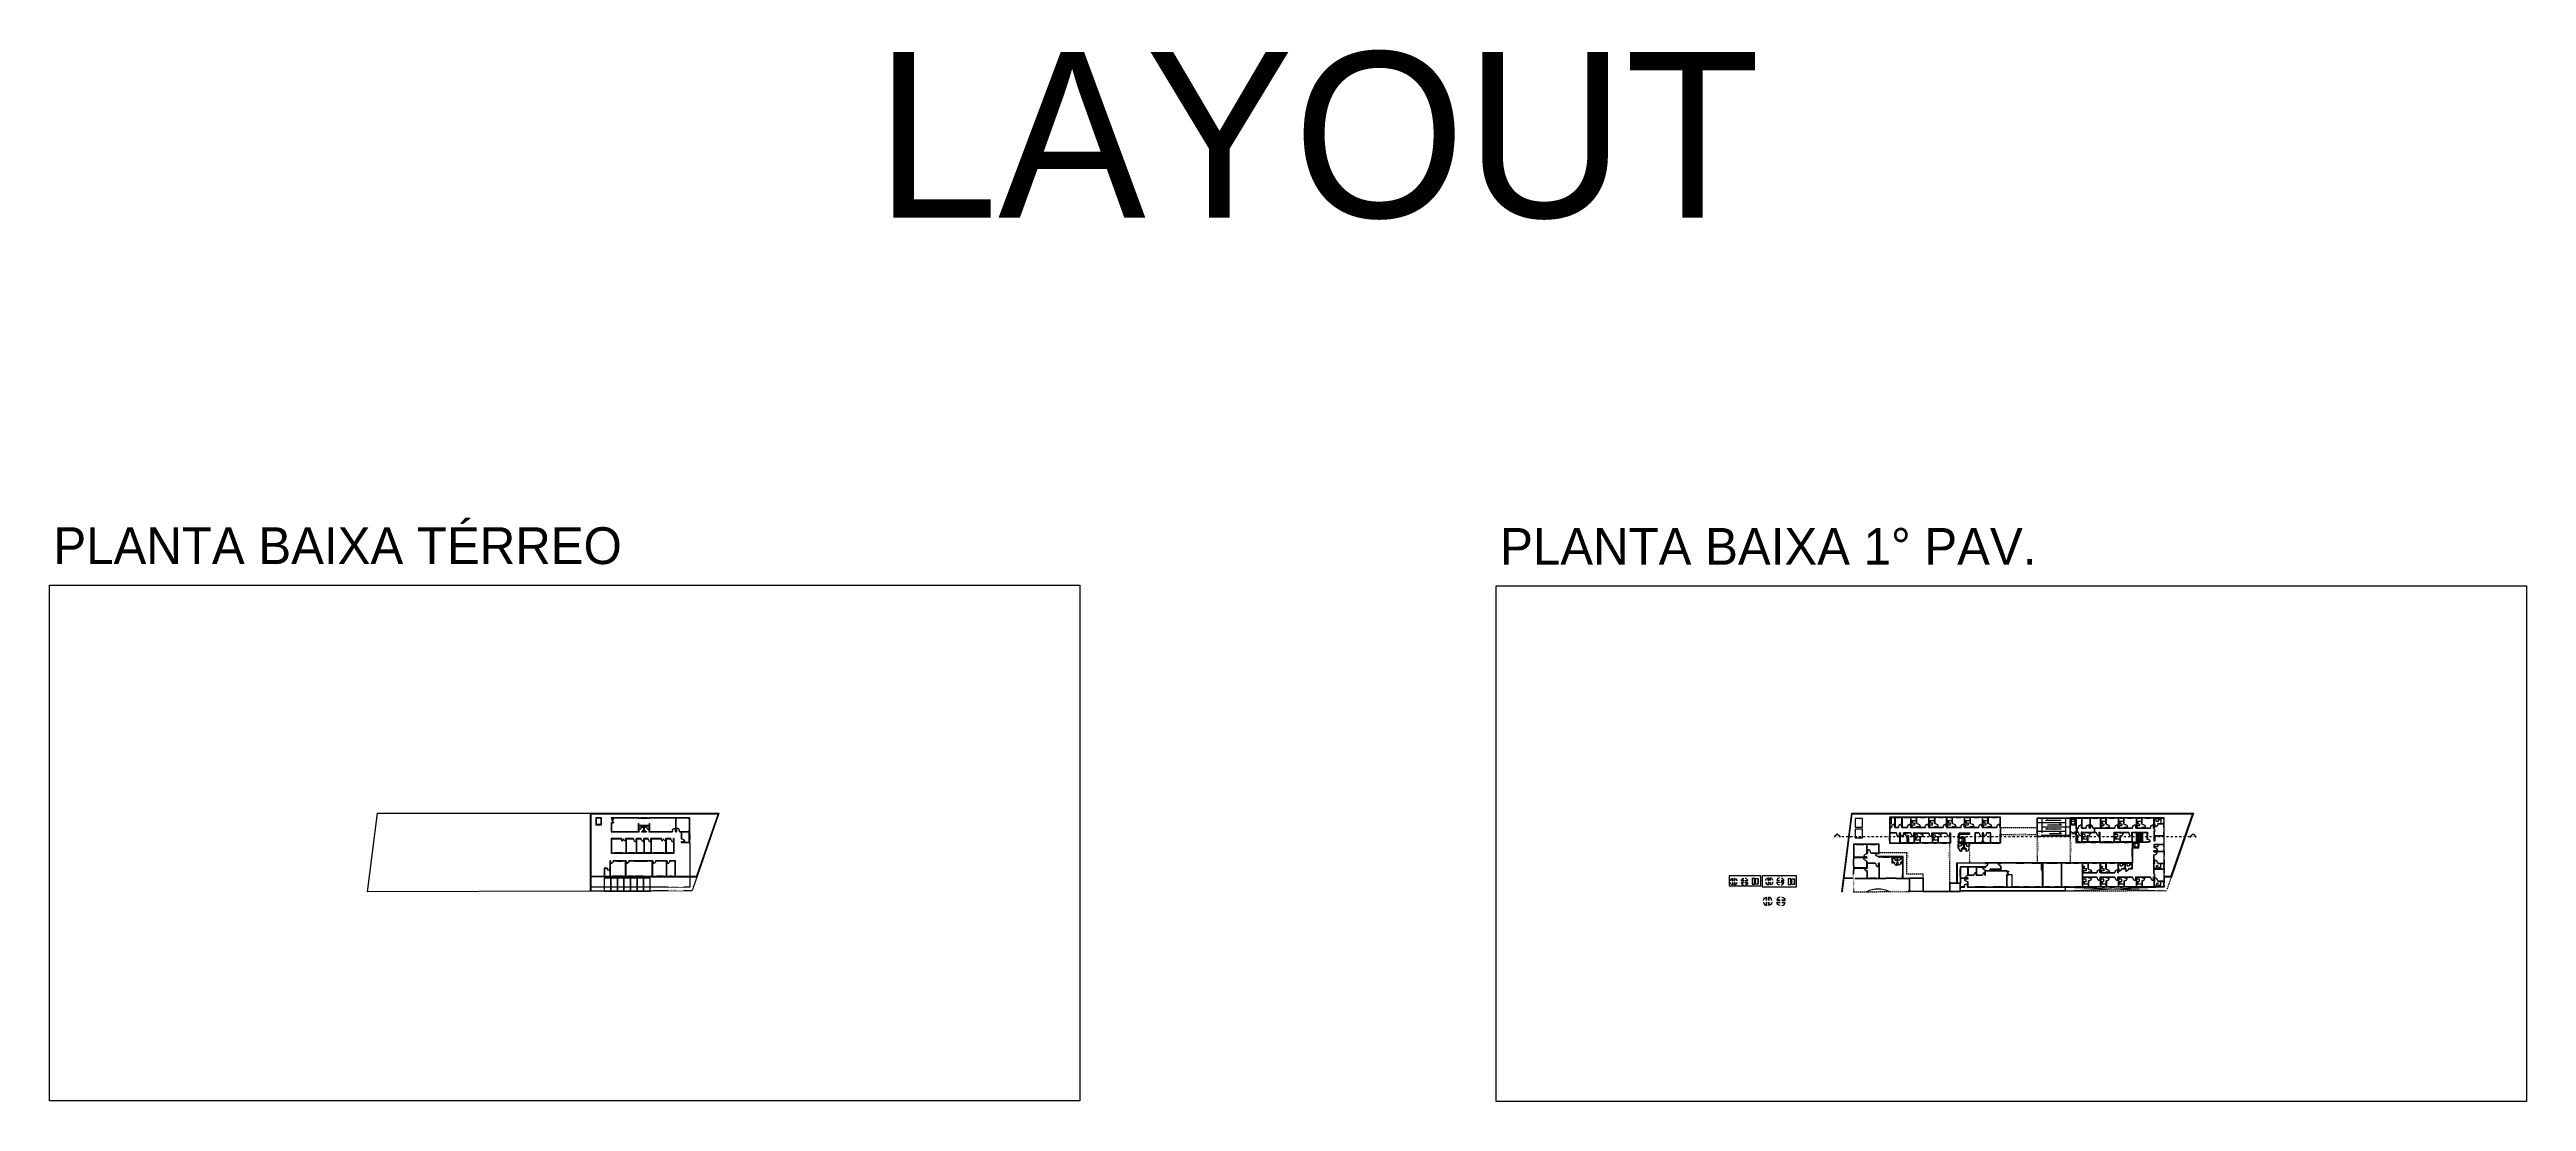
# Model space of a CAD drawing. Header units: centimetres. Extents: x 30244 to 591333, y -111940 to 104227.
# Drawn here: x 497046 to 591333, y 64208 to 104227 of the extents above; entities that cross this region are included whole.
import ezdxf
from ezdxf.enums import TextEntityAlignment as Align

# ---------------------------------------------------------------- set-up
doc = ezdxf.new("R2010")
doc.units = ezdxf.units.CM
doc.header["$LTSCALE"] = 4
for name, pattern in [('DASHDOT', [25.4, 12.7, -6.35, 0, -6.35]), ('DASHED2', [9.525, 6.35, -3.175]), ('HIDDEN', [9.525, 6.35, -3.175]), ('HIDDENX2', [19.05, 12.7, -6.35]), ('LTYPE_4', [112.5, 56.25, -56.25]), ('LTYPE_6', [168.75, 112.5, -28.125, 0, -28.125])]:
    doc.linetypes.add(name, pattern=pattern)
for name, color, linetype in [('0.1', 1, 'Continuous'), ('0.2', 2, 'Continuous'), ('0.4', 4, 'Continuous'), ('0.6', 6, 'Continuous'), ('001-MOBILIA', 253, 'Continuous'), ('01-CONT', 1, 'Continuous'), ('02-CONT', 2, 'Continuous'), ('03-CONT', 3, 'Continuous'), ('08', 8, 'Continuous'), ('B-CORTE', 4, 'DASHDOT'), ('C-TEXTO-02', 2, 'Continuous'), ('NOVO', 170, 'Continuous'), ('PDF1_PH - Metal', 253, 'Continuous'), ('PROJEÇÕES', 1, 'DASHED2'), ('VISTA3', 3, 'Continuous')]:
    doc.layers.add(name, color=color, linetype=linetype)
for name, color, linetype, lineweight in [('C-TEXTO-01', 2, 'Continuous', 20), ('C-TEXTO-03', 2, 'Continuous', 20), ('PDF1_PH - Alv Construir', 6, 'Continuous', 40)]:
    doc.layers.add(name, color=color, linetype=linetype, lineweight=lineweight)
doc.styles.add('2mm 1-50', font='arial.ttf', dxfattribs={"height": 0.1})
doc.styles.add('ARIAL', font='arial.ttf', dxfattribs={"height": 0.1})
doc.styles.add('Esc.125', font='ERASLGHT.TTF', dxfattribs={"height": 22.5})
doc.styles.add('Símbolos', font='ERASLGHT.TTF')

# ---------------------------------------------------------------- blocks, each defined once
blk = doc.blocks.new('90d')
blk.add_lwpolyline([(-5, -84), (-5, 6), (-2, 6), (-2, -84)], close=True)
at = {"color": 1}
blk.add_arc((-2, -84), 90, 90, 180, dxfattribs=at)
blk = doc.blocks.new('1_00e')
blk.add_lwpolyline([(-28, -52), (-25, -52), (-25, 48), (-28, 48)], close=True)
at = {"color": 1}
blk.add_arc((-28, -52), 100, 0, 90, dxfattribs=at)
blk = doc.blocks.new('100')
at = {"layer": '01-CONT'}
for p, q in [((979.01, 1868.97), (979.01, 1866.83)), ((980.09, 1868.97), (979.01, 1868.97)), ((979.89, 1867.87), (979.89, 1867.89)), ((979.89, 1867.89), (980.01, 1867.89)), ((979.89, 1867.87), (980.01, 1867.87)), ((979.89, 1867.87), (980.01, 1867.87)), ((980.01, 1867.87), (980.01, 1867.89)), ((980.09, 1866.83), (980.09, 1868.97)), ((979.01, 1866.83), (979.05, 1866.83)), ((979.05, 1866.84), (979.05, 1866.83)), ((980.05, 1866.84), (980.05, 1866.83)), ((980.05, 1866.83), (980.09, 1866.83))]:
    blk.add_line(p, q, dxfattribs=at)
blk.add_circle((980, 1867.8), 0.02, dxfattribs=at)
blk.add_arc((980, 1867.88), 0.02, 210, 150, dxfattribs=at)
at = {"layer": '02-CONT'}
for p, q in [((980.05, 1868.93), (979.05, 1868.93)), ((979.05, 1868.93), (979.05, 1866.84)), ((980.05, 1866.84), (980.05, 1868.93)), ((979.05, 1866.84), (980.05, 1866.84))]:
    blk.add_line(p, q, dxfattribs=at)
blk = doc.blocks.new('90')
at = {"layer": '01-CONT'}
for p, q in [((979.11, 1871.47), (979.11, 1869.33)), ((980.09, 1871.47), (979.11, 1871.47)), ((979.11, 1869.33), (979.15, 1869.33)), ((979.15, 1869.34), (979.15, 1869.33)), ((979.89, 1870.37), (979.89, 1870.39)), ((979.89, 1870.39), (980.01, 1870.39)), ((979.89, 1870.37), (980.01, 1870.37)), ((979.89, 1870.37), (980.01, 1870.37)), ((980.01, 1870.37), (980.01, 1870.39)), ((980.05, 1869.34), (980.05, 1869.33)), ((980.05, 1869.33), (980.09, 1869.33)), ((980.09, 1869.33), (980.09, 1871.47))]:
    blk.add_line(p, q, dxfattribs=at)
blk.add_circle((980, 1870.3), 0.02, dxfattribs=at)
blk.add_arc((980, 1870.38), 0.02, 210, 150, dxfattribs=at)
at = {"layer": '02-CONT'}
for p, q in [((980.05, 1871.43), (979.15, 1871.43)), ((979.15, 1871.43), (979.15, 1869.34)), ((979.15, 1869.34), (980.05, 1869.34)), ((980.05, 1869.34), (980.05, 1871.43))]:
    blk.add_line(p, q, dxfattribs=at)
blk = doc.blocks.new('1_00')
for p, q in [((-129, 59), (-129, 109)), ((-129, 109), (-126, 109)), ((-129, 59), (-126, 59)), ((-126, 59), (-126, 109)), ((-29, 109), (-32, 109)), ((-32, 59), (-32, 109)), ((-29, 59), (-32, 59)), ((-29, 59), (-29, 109))]:
    blk.add_line(p, q)
at = {"color": 1}
for centre, start, end in [((-129, 59), 0, 90), ((-29, 59), 90, 180)]:
    blk.add_arc(centre, 50, start, end, dxfattribs=at)
blk = doc.blocks.new('Barra 3')
at = {"layer": 'PDF1_PH - Metal', "lineweight": 9}
for points in [[(19245, 25720), (19252, 25720), (19252, 25719), (19245, 25719)], [(19315, 25720), (19322, 25720), (19322, 25719), (19315, 25719)]]:
    blk.add_lwpolyline(points, close=True, dxfattribs=at)
for points in [[(19246, 25718), (19246, 25719)], [(19251, 25718), (19251, 25719)], [(19253, 25716), (19315, 25716)], [(19253, 25712), (19315, 25712)], [(19316, 25718), (19316, 25719)], [(19321, 25718), (19321, 25719)]]:
    blk.add_lwpolyline(points, dxfattribs=at)
for centre, radius, start, end in [((19253, 25719), 7.08, 188.69361, 267.12994), ((19253, 25718), 2.3, 183.77353, 266.2236), ((19314, 25718), 6.22, 270.03605, 357.94775), ((19314, 25718), 2.29, 284.50164, 358.18154)]:
    blk.add_arc(centre, radius, start, end, dxfattribs=at)
blk = doc.blocks.new('bacia sanit')
at = {"layer": 'PDF1_PH - Metal', "lineweight": 9}
for points in [[(16862, 24756), (16857, 24756)], [(16862, 24750), (16857, 24750)], [(16862, 24746), (16862, 24746), (16862, 24760), (16862, 24761)], [(16863, 24747), (16863, 24747), (16863, 24747), (16864, 24747), (16864, 24747), (16864, 24753), (16864, 24759), (16864, 24759), (16863, 24759), (16863, 24759)], [(16863, 24758), (16863, 24758), (16863, 24757), (16863, 24749), (16863, 24748), (16863, 24748)], [(16874, 24771), (16899, 24771)], [(16899, 24735), (16874, 24735)], [(16884, 24750), (16884, 24750), (16884, 24750), (16884, 24751), (16884, 24751), (16884, 24752), (16884, 24752), (16884, 24753), (16884, 24753), (16884, 24753), (16884, 24754), (16884, 24754), (16884, 24755), (16884, 24755), (16884, 24756), (16884, 24756), (16884, 24756)], [(16889, 24767), (16890, 24767), (16890, 24767), (16890, 24767), (16891, 24767), (16899, 24767), (16900, 24767), (16900, 24767), (16901, 24767), (16901, 24767), (16902, 24767)], [(16902, 24739), (16901, 24739), (16901, 24739), (16900, 24739), (16899, 24739), (16891, 24739), (16890, 24739), (16890, 24739), (16890, 24739), (16889, 24739)], [(16913, 24763), (16908, 24763)], [(16908, 24761), (16913, 24761), (16913, 24761)], [(16908, 24761), (16908, 24761), (16908, 24760), (16908, 24760), (16908, 24759), (16908, 24759), (16908, 24759), (16908, 24758), (16908, 24758), (16908, 24757), (16908, 24757), (16908, 24756)], [(16908, 24756), (16908, 24756), (16908, 24756), (16908, 24755), (16908, 24755), (16908, 24754), (16908, 24754), (16908, 24753), (16908, 24753), (16908, 24753), (16908, 24752), (16908, 24752), (16908, 24751), (16908, 24751), (16908, 24750)], [(16908, 24750), (16908, 24750), (16908, 24749), (16908, 24749), (16908, 24748), (16908, 24748), (16908, 24747), (16908, 24747), (16908, 24747), (16908, 24746), (16908, 24746), (16908, 24745), (16908, 24745)], [(16908, 24745), (16913, 24745), (16913, 24745)], [(16908, 24745), (16913, 24745), (16913, 24745)], [(16913, 24743), (16908, 24743)], [(16913, 24761), (16913, 24761), (16913, 24760), (16913, 24760), (16913, 24759), (16913, 24759), (16913, 24759), (16913, 24758), (16913, 24758), (16913, 24757), (16913, 24757), (16913, 24756), (16913, 24756), (16913, 24756), (16913, 24755), (16913, 24755), (16913, 24754), (16913, 24754), (16913, 24753), (16913, 24753), (16913, 24753), (16913, 24752), (16913, 24752), (16913, 24751), (16913, 24751), (16913, 24750), (16913, 24750), (16913, 24750), (16913, 24749), (16913, 24749), (16913, 24748), (16913, 24748), (16913, 24747), (16913, 24747), (16913, 24747), (16913, 24746), (16913, 24746), (16913, 24745), (16913, 24745)]]:
    blk.add_lwpolyline(points, dxfattribs=at)
at = {"layer": 'PDF1_PH - Metal', "lineweight": 211}
blk.add_lwpolyline([(16889, 24753), (16889, 24753), (16889, 24753)], dxfattribs=at)
for points in [[(16913, 24761, 0.086524), (16913, 24764, 0.264906), (16899, 24771)], [(16913, 24745, -0.086524), (16913, 24742, -0.264906), (16899, 24735)]]:
    blk.add_lwpolyline(points, format="xyb", dxfattribs=at)
at = {"layer": 'PDF1_PH - Metal', "lineweight": 9}
blk.add_circle((16871, 24761), 0.643, dxfattribs=at)
at = {"layer": 'PDF1_PH - Metal', "lineweight": 211}
blk.add_circle((16871, 24745), 0.643, dxfattribs=at)
for centre, radius, start, end in [((16865, 24760), 3.2, 88.16607, 164.60321), ((16865, 24746), 3.06, 177.29257, 274.25929), ((16891, 24757), 26.5, 161.01393, 177.09734), ((16892, 24750), 28, 184.42696, 198.80127), ((16874, 24762), 8.95, 90.32166, 157.80555), ((16875, 24745), 10.5, 204.62699, 261.80487), ((16885, 26015), 1260, 269.93472, 270.06528), ((16885, 23701), 1050, 89.92167, 90.07833), ((16887, 24753), 2.59, 275.86794, 84.13206)]:
    blk.add_arc(centre, radius, start, end, dxfattribs=at)
at = {"layer": 'PDF1_PH - Metal', "lineweight": 9}
for centre, radius, start, end in [((16863, 24758), 0.429, 90, 180), ((16863, 24748), 0.429, 180, 270), ((16894, 24753), 14.7, 110.98218, 249.01782), ((16902, 24760), 6.91, 11.17197, 90.64388), ((16902, 24746), 6.91, 269.35612, 348.82803)]:
    blk.add_arc(centre, radius, start, end, dxfattribs=at)
blk = doc.blocks.new('L.51_P')
at = {"layer": '08'}
for p, q in [((-250, 0), (-249, 0)), ((-249, 0), (249, 0)), ((250, 0), (249, 0)), ((-269, -260), (-269, -260)), ((-262, -36), (-262, -36)), ((-259, -9), (-259, -9)), ((-226, -95), (-224, -63)), ((-226, -95), (-225, -95)), ((-225, -95), (-224, -63)), ((-216, -329), (-216, -329)), ((-189, -140), (-140, -129)), ((-161, -28), (-161, -28)), ((0, -12), (0, -12)), ((189, -140), (140, -129)), ((161, -28), (161, -28)), ((216, -329), (216, -329)), ((226, -95), (224, -63)), ((225, -95), (224, -63)), ((226, -95), (225, -95)), ((259, -9), (259, -9)), ((262, -36), (262, -36)), ((269, -260), (269, -260))]:
    blk.add_line(p, q, dxfattribs=at)
at = {"layer": '08', "ltscale": 27.502596}
for centre in [(-100, -59), (100, -59)]:
    blk.add_circle(centre, 19, dxfattribs=at)
at = {"layer": '08'}
for centre, radius, start, end in [((10, -800), 688, 94.616049, 102.65503), ((0, -61), 19, 90, 270), ((0, -61), 19, 270, 90), ((-10, -800), 688, 77.34497, 85.383951)]:
    blk.add_arc(centre, radius, start, end, dxfattribs=at)
for centre, major_axis, ratio, start_param, end_param in [((-178, -187), (-49.3, 11.1), 0.99997126, 0.13352514, 0.21087245), ((-238, -179), (-7.5, 6.62), 0.99374516, 3.7330462, 3.86285929), ((-237, -179), (8.41, 5.42), 0.98851962, 5.56330131, 5.69997852), ((0, -187), (-22.7, 2), 0.9924994, 0.0726091, 0.20027525), ((0, -187), (-22.5, 0.5), 0.99167066, 5.25354806, 5.29956968), ((0, -187), (-22.5, 0.9), 0.99216922, 5.25533705, 5.27195966), ((0, -187), (22.5, 0.5), 0.99167066, 0.98361563, 1.02963725), ((0, -187), (22.5, 0.9), 0.99216922, 1.01122565, 1.02784826), ((0, -187), (22.7, 2), 0.9924994, 6.08291006, 6.21057621), ((178, -187), (49.3, 11.1), 0.99997126, 6.07231286, 6.14966017)]:
    blk.add_ellipse(centre, major_axis=major_axis, ratio=ratio, start_param=start_param, end_param=end_param, dxfattribs=at)
for points, degree, knots in [([(-259, -9), (-259, -8), (-259, -7), (-258, -5), (-258, -4), (-256, -3), (-255, -2), (-254, -1), (-253, 0), (-251, 0), (-250, 0), (-250, 0)], 3, [0, 0, 0, 0, 0.27922775, 0.27922775, 0.60974339, 0.60974339, 0.93375327, 0.93375327, 1.25242773, 1.25242773, 1.44862476, 1.44862476, 1.44862476, 1.44862476]), ([(250, 0), (251, 0), (252, 0), (254, -1), (255, -1), (256, -3), (257, -3), (258, -5), (259, -6), (259, -8), (259, -8), (259, -9)], 3, [0, 0, 0, 0, 0.31781361, 0.31781361, 0.63062264, 0.63062264, 0.94653876, 0.94653876, 1.2670488, 1.2670488, 1.448529, 1.448529, 1.448529, 1.448529]), ([(-262, -36), (-262, -36), (-262, -37), (-262, -37), (-263, -40), (-263, -43), (-263, -45), (-263, -47), (-263, -48), (-263, -50), (-264, -53), (-264, -56), (-264, -59), (-265, -70), (-265, -80), (-266, -91), (-266, -102), (-267, -112), (-267, -123), (-267, -125), (-267, -128), (-268, -131), (-268, -133), (-268, -136), (-268, -138), (-268, -152), (-269, -166), (-269, -179), (-269, -183), (-269, -188), (-269, -192), (-270, -196), (-270, -200), (-270, -204), (-270, -221), (-270, -239), (-269, -257), (-269, -258), (-269, -259), (-269, -260)], 3, [171.98658094, 171.98658094, 171.98658094, 171.98658094, 172.7474918, 172.7474918, 172.7474918, 184.8419534, 184.8419534, 184.8419534, 191.47406927, 191.47406927, 191.47406927, 204.41632968, 204.41632968, 204.41632968, 249.64049703, 249.64049703, 249.64049703, 294.86466439, 294.86466439, 294.86466439, 305.91227754, 305.91227754, 305.91227754, 316.95989068, 316.95989068, 316.95989068, 374.32113374, 374.32113374, 374.32113374, 391.68978019, 391.68978019, 391.68978019, 408.14058979, 408.14058979, 408.14058979, 482.92963895, 482.92963895, 482.92963895, 486.83996489, 486.83996489, 486.83996489, 486.83996489]), ([(-269, -260), (-270, -239), (-270, -219), (-269, -173), (-268, -148), (-267, -104), (-266, -85), (-264, -60), (-264, -54), (-263, -46), (-263, -45), (-263, -42), (-263, -40), (-263, -38), (-262, -38), (-262, -37), (-262, -37), (-262, -36), (-262, -36), (-262, -36), (-262, -36), (-262, -36)], 3, [0, 0, 0, 0, 6.20757365, 6.20757365, 13.65713138, 13.65713138, 19.45892718, 19.45892718, 21.24929016, 21.24929016, 21.72619006, 21.72619006, 22.16418063, 22.16418063, 22.39305281, 22.39305281, 22.55001666, 22.55001666, 22.70655463, 22.70655463, 22.80028685, 22.80028685, 22.80028685, 22.80028685]), ([(-62, -461), (-92, -458), (-123, -454), (-171, -438), (-189, -430), (-214, -410), (-222, -401), (-236, -382), (-242, -373), (-251, -352), (-255, -341), (-260, -323), (-261, -316), (-263, -309)], 3, [0, 0, 0, 0, 9.18837398, 9.18837398, 15.03441049, 15.03441049, 18.71397287, 18.71397287, 21.99341088, 21.99341088, 25.54076644, 25.54076644, 27.62453421, 27.62453421, 27.62453421, 27.62453421]), ([(-228, -173), (-228, -172), (-228, -172), (-228, -172), (-228, -171), (-228, -170), (-228, -169), (-228, -167), (-228, -164), (-228, -163), (-228, -160), (-228, -158), (-228, -157), (-228, -154), (-228, -151), (-228, -150), (-228, -148), (-228, -146), (-228, -146), (-228, -143), (-228, -141), (-228, -139), (-228, -135), (-228, -131), (-228, -129), (-227, -125), (-227, -121), (-227, -119), (-227, -113), (-226, -108), (-226, -105), (-226, -101), (-226, -97), (-226, -97), (-226, -96), (-226, -96), (-226, -95), (-226, -95), (-226, -95)], 5, [546.24918827, 546.24918827, 546.24918827, 546.24918827, 546.24918827, 546.24918827, 546.77391265, 546.77391265, 546.77391265, 554.28765367, 554.28765367, 554.28765367, 563.87531137, 563.87531137, 563.87531137, 572.16967043, 572.16967043, 572.16967043, 583.42676038, 583.42676038, 583.42676038, 585.72616443, 585.72616443, 585.72616443, 600.37076617, 600.37076617, 600.37076617, 613.06931812, 613.06931812, 613.06931812, 629.14404039, 629.14404039, 629.14404039, 652.05876409, 652.05876409, 652.05876409, 654.92146474, 654.92146474, 654.92146474, 656.54842385, 656.54842385, 656.54842385, 656.54842385, 656.54842385, 656.54842385]), ([(-225, -95), (-226, -99), (-226, -103), (-226, -107), (-226, -111), (-227, -115), (-227, -119), (-227, -123), (-228, -127), (-228, -131), (-228, -134), (-228, -136), (-228, -139), (-228, -141), (-228, -142), (-228, -144)], 3, [161.33934486, 161.33934486, 161.33934486, 161.33934486, 177.77484041, 177.77484041, 177.77484041, 195.11907695, 195.11907695, 195.11907695, 212.35322873, 212.35322873, 212.35322873, 223.77283659, 223.77283659, 223.77283659, 230.42639326, 230.42639326, 230.42639326, 230.42639326]), ([(-228, -144), (-228, -145), (-228, -145), (-228, -146), (-228, -146), (-228, -146), (-228, -146), (-228, -148), (-228, -150), (-228, -152), (-228, -153), (-228, -154), (-228, -155), (-228, -157), (-228, -158), (-228, -160), (-228, -160), (-228, -160), (-228, -160)], 3, [0, 0, 0, 0, 2.39649096, 2.39649096, 2.39649096, 3.19539857, 3.19539857, 3.19539857, 10.963495, 10.963495, 10.963495, 15.60987276, 15.60987276, 15.60987276, 22.23289333, 22.23289333, 22.23289333, 22.47086669, 22.47086669, 22.47086669, 22.47086669]), ([(-228, -173), (-228, -172), (-228, -172), (-228, -172), (-228, -170), (-228, -167), (-228, -165), (-228, -162), (-228, -160)], 5, [-26.00390984, -26.00390984, -26.00390984, -26.00390984, -26.00390984, -26.00390984, -25.7336946, -25.7336946, -25.7336946, -13.01957595, -13.01957595, -13.01957595, -13.01957595, -13.01957595, -13.01957595]), ([(-228, -181), (-228, -181), (-228, -180), (-228, -180), (-228, -178), (-228, -177), (-228, -176), (-228, -175), (-228, -175), (-228, -174), (-228, -174), (-228, -173), (-228, -173), (-228, -173), (-228, -173), (-228, -173), (-228, -173), (-228, -173)], 5, [532.07905392, 532.07905392, 532.07905392, 532.07905392, 532.07905392, 532.07905392, 536.56748755, 536.56748755, 536.56748755, 541.06036388, 541.06036388, 541.06036388, 543.31039791, 543.31039791, 543.31039791, 544.43544524, 544.43544524, 544.43544524, 544.83045557, 544.83045557, 544.83045557, 544.83045557, 544.83045557, 544.83045557]), ([(-227, -179), (-227, -179), (-227, -179), (-227, -179), (-227, -179), (-227, -179), (-228, -179), (-228, -179), (-228, -179), (-228, -179), (-228, -179), (-228, -179), (-228, -179), (-228, -179), (-228, -179), (-228, -179), (-228, -179), (-228, -179), (-228, -179), (-228, -179), (-228, -179), (-228, -179), (-228, -179), (-228, -179), (-228, -179), (-228, -179), (-228, -179), (-228, -179), (-228, -179), (-228, -179), (-228, -179), (-228, -179), (-228, -179), (-228, -179), (-228, -179), (-228, -179), (-228, -179), (-228, -179), (-228, -179), (-228, -179), (-228, -179), (-228, -179), (-228, -179), (-228, -179), (-228, -179), (-228, -179)], 3, [86.60626554, 86.60626554, 86.60626554, 86.60626554, 87.72864134, 87.72864134, 87.72864134, 90.455187, 90.455187, 90.455187, 92.37962825, 92.37962825, 92.37962825, 93.34184852, 93.34184852, 93.34184852, 93.82295968, 93.82295968, 93.82295968, 94.06351564, 94.06351564, 94.06351564, 94.30407192, 94.30407192, 94.30407192, 94.44885568, 94.44885568, 94.44885568, 94.7267542, 94.7267542, 94.7267542, 94.86595028, 94.86595028, 94.86595028, 95.00514637, 95.00514637, 95.00514637, 95.52150739, 95.52150739, 95.52150739, 95.7796879, 95.7796879, 95.7796879, 95.97604689, 95.97604689, 95.97604689, 96.03786706, 96.03786706, 96.03786706, 96.03786706]), ([(-228, -179), (-228, -179), (-228, -179), (-228, -180), (-228, -180), (-228, -180), (-228, -180), (-228, -180), (-228, -180), (-228, -181), (-228, -181), (-228, -181), (-228, -181), (-228, -181), (-228, -181), (-228, -181)], 3, [95.86732845, 95.86732845, 95.86732845, 95.86732845, 97.58865973, 97.58865973, 97.58865973, 102.97861922, 102.97861922, 102.97861922, 105.84494065, 105.84494065, 105.84494065, 108.50141458, 108.50141458, 108.50141458, 109.42773425, 109.42773425, 109.42773425, 109.42773425]), ([(-228, -182), (-228, -182), (-228, -182), (-228, -182), (-228, -182), (-228, -182), (-228, -181)], 3, [11.17047582, 11.17047582, 11.17047582, 11.17047582, 15.41188703, 15.41188703, 15.41188703, 21.20454719, 21.20454719, 21.20454719, 21.20454719]), ([(-227, -181), (-228, -181), (-228, -181), (-228, -181), (-228, -181), (-228, -181), (-228, -181), (-228, -181), (-228, -181), (-228, -181), (-228, -181), (-228, -181), (-228, -181), (-228, -181), (-228, -181), (-228, -181), (-228, -181), (-228, -181), (-228, -181), (-228, -181), (-228, -181), (-228, -181), (-228, -181), (-228, -181), (-228, -181), (-228, -181), (-228, -181), (-228, -181)], 3, [86.60626554, 86.60626554, 86.60626554, 86.60626554, 91.11230596, 91.11230596, 91.11230596, 94.30407192, 94.30407192, 94.30407192, 94.44885568, 94.44885568, 94.44885568, 94.7267542, 94.7267542, 94.7267542, 95.00514637, 95.00514637, 95.00514637, 95.52150739, 95.52150739, 95.52150739, 95.7796879, 95.7796879, 95.7796879, 95.97604689, 95.97604689, 95.97604689, 96.03781963, 96.03781963, 96.03781963, 96.03781963]), ([(-228, -181), (-228, -181), (-228, -181), (-228, -181), (-228, -181), (-228, -181), (-228, -181), (-228, -181), (-228, -181), (-228, -181), (-228, -181), (-228, -181), (-228, -181), (-228, -181), (-228, -181), (-228, -181), (-228, -181), (-228, -181), (-228, -181), (-228, -181), (-228, -182), (-228, -182), (-228, -182), (-228, -182), (-228, -182)], 3, [0.00003303, 0.00003303, 0.00003303, 0.00003303, 1.89840139, 1.89840139, 1.89840139, 2.37076114, 2.37076114, 2.37076114, 3.8232359, 3.8232359, 3.8232359, 5.75814885, 5.75814885, 5.75814885, 9.59220224, 9.59220224, 9.59220224, 9.85629196, 9.85629196, 9.85629196, 15.27624384, 15.27624384, 15.27624384, 18.9937198, 18.9937198, 18.9937198, 18.9937198]), ([(-189, -140), (-196, -141), (-203, -144), (-208, -149), (-211, -151), (-213, -153), (-216, -156), (-216, -156), (-216, -156), (-216, -156), (-221, -163), (-225, -170), (-227, -178), (-227, -179), (-227, -179), (-227, -180)], 3, [18.59386092, 18.59386092, 18.59386092, 18.59386092, 48.62081913, 48.62081913, 48.62081913, 61.98795935, 61.98795935, 61.98795935, 63.59360086, 63.59360086, 63.59360086, 96.31817255, 96.31817255, 96.31817255, 99.12755803, 99.12755803, 99.12755803, 99.12755803]), ([(-227, -179), (-227, -180), (-227, -180), (-227, -180), (-227, -180), (-227, -180), (-227, -180), (-227, -180), (-227, -180), (-227, -180), (-227, -180), (-227, -180), (-227, -180), (-227, -180), (-227, -180), (-227, -180), (-227, -180), (-227, -180), (-227, -180), (-227, -180), (-227, -180), (-227, -180), (-227, -180), (-227, -180), (-227, -180)], 3, [0, 0, 0, 0, 0.144464525, 0.144464525, 0.144464525, 0.153841551, 0.153841551, 0.153841551, 0.232810062, 0.232810062, 0.232810062, 0.272055194, 0.272055194, 0.272055194, 0.294528966, 0.294528966, 0.294528966, 0.319524843, 0.319524843, 0.319524843, 0.345033333, 0.345033333, 0.345033333, 0.364245641, 0.364245641, 0.364245641, 0.364245641]), ([(-227, -181), (-227, -181), (-227, -181), (-227, -181), (-227, -181), (-227, -181), (-227, -181), (-227, -181), (-227, -180), (-227, -180), (-227, -180), (-227, -180), (-227, -180), (-227, -180), (-227, -180), (-227, -180), (-227, -180), (-227, -180), (-227, -180)], 3, [0, 0, 0, 0, 3.94813159, 3.94813159, 3.94813159, 6.90709811, 6.90709811, 6.90709811, 9.4856744, 9.4856744, 9.4856744, 10.68649193, 10.68649193, 10.68649193, 11.88730945, 11.88730945, 11.88730945, 12.70856461, 12.70856461, 12.70856461, 12.70856461]), ([(-224, -63), (-224, -58), (-222, -53), (-219, -48), (-217, -45), (-214, -42), (-210, -40), (-208, -38), (-204, -37), (-201, -36)], 3, [10.91328872, 10.91328872, 10.91328872, 10.91328872, 33.9603278, 33.9603278, 33.9603278, 50.28948899, 50.28948899, 50.28948899, 65.056953, 65.056953, 65.056953, 65.056953]), ([(-201, -36), (-205, -37), (-210, -39), (-214, -42), (-219, -47), (-222, -55), (-223, -57), (-224, -60), (-224, -63)], 5, [7.91242197, 7.91242197, 7.91242197, 7.91242197, 7.91242197, 7.91242197, 31.99134624, 31.99134624, 31.99134624, 47.45315965, 47.45315965, 47.45315965, 47.45315965, 47.45315965, 47.45315965]), ([(-216, -329), (-215, -331), (-215, -332), (-214, -334), (-213, -338), (-211, -343), (-209, -347), (-206, -353), (-202, -359), (-198, -365), (-195, -370), (-191, -375), (-186, -379), (-180, -385), (-173, -390), (-165, -395), (-159, -398), (-153, -401), (-146, -404), (-141, -406), (-136, -407), (-130, -409)], 3, [544.29187687, 544.29187687, 544.29187687, 544.29187687, 550.8725335, 550.8725335, 550.8725335, 571.78005756, 571.78005756, 571.78005756, 601.03892057, 601.03892057, 601.03892057, 628.39229742, 628.39229742, 628.39229742, 666.15784239, 666.15784239, 666.15784239, 694.91308481, 694.91308481, 694.91308481, 718.4475914, 718.4475914, 718.4475914, 718.4475914]), ([(0, -12), (-60, -12), (-120, -19), (-180, -31), (-187, -33), (-194, -34), (-201, -36)], 3, [460.25325231, 460.25325231, 460.25325231, 460.25325231, 715.76209121, 715.76209121, 715.76209121, 745.806363, 745.806363, 745.806363, 745.806363]), ([(-201, -36), (-177, -30), (-152, -25), (-128, -21), (-94, -17), (-61, -14), (-52, -14), (-43, -13), (-34, -13)], 5, [234.91820202, 234.91820202, 234.91820202, 234.91820202, 234.91820202, 234.91820202, 410.54974786, 410.54974786, 410.54974786, 473.91482537, 473.91482537, 473.91482537, 473.91482537, 473.91482537, 473.91482537]), ([(-63, -420), (-71, -420), (-79, -419), (-87, -418), (-95, -416), (-103, -415), (-110, -414), (-117, -412), (-124, -411), (-130, -409)], 3, [54.85251301, 54.85251301, 54.85251301, 54.85251301, 88.47652254, 88.47652254, 88.47652254, 122.1681551, 122.1681551, 122.1681551, 151.10279133, 151.10279133, 151.10279133, 151.10279133]), ([(-50, -422), (-53, -421), (-55, -421), (-58, -421), (-61, -421), (-63, -420), (-63, -420), (-63, -420), (-63, -420)], 5, [11.18411735, 11.18411735, 11.18411735, 11.18411735, 11.18411735, 11.18411735, 30.07239132, 30.07239132, 30.07239132, 30.4571168, 30.4571168, 30.4571168, 30.4571168, 30.4571168, 30.4571168]), ([(0, -424), (-15, -424), (-31, -423), (-46, -422), (-47, -422), (-49, -422), (-50, -422)], 3, [0, 0, 0, 0, 65.31768084, 65.31768084, 65.31768084, 70.95852473, 70.95852473, 70.95852473, 70.95852473]), ([(-45, -114), (-41, -114), (-37, -114), (-32, -113), (-28, -113), (-24, -113), (-20, -113), (-13, -112), (-7, -112), (0, -112)], 3, [388.45476629, 388.45476629, 388.45476629, 388.45476629, 406.38490719, 406.38490719, 406.38490719, 424.40094751, 424.40094751, 424.40094751, 452.69654327, 452.69654327, 452.69654327, 452.69654327]), ([(-34, -13), (-30, -13), (-26, -13), (-22, -13), (-15, -12), (-8, -12), (-2, -12), (-1, -12), (-1, -12), (0, -12)], 3, [59.34778429, 59.34778429, 59.34778429, 59.34778429, 76.61744477, 76.61744477, 76.61744477, 106.12965241, 106.12965241, 106.12965241, 108.41876646, 108.41876646, 108.41876646, 108.41876646]), ([(-12, -168), (-12, -168), (-12, -168), (-12, -168), (-12, -168), (-12, -168), (-12, -168), (-15, -170), (-18, -173), (-20, -175), (-21, -179), (-22, -183), (-22, -184), (-22, -185), (-22, -186), (-22, -186), (-22, -186), (-22, -186), (-22, -186), (-22, -186), (-22, -187)], 5, [23.67736566, 23.67736566, 23.67736566, 23.67736566, 23.67736566, 23.67736566, 23.6977835, 23.6977835, 23.6977835, 25.11739494, 25.11739494, 25.11739494, 50.5943749, 50.5943749, 50.5943749, 58.00721734, 58.00721734, 58.00721734, 58.53670628, 58.53670628, 58.53670628, 59.05561419, 59.05561419, 59.05561419, 59.05561419, 59.05561419, 59.05561419]), ([(-22, -189), (-22, -190), (-22, -190), (-22, -190), (-22, -194), (-20, -199), (-17, -202), (-16, -203), (-15, -203), (-15, -204), (-13, -206), (-10, -207), (-8, -208), (-5, -209), (-3, -209), (0, -209)], 3, [27.24585687, 27.24585687, 27.24585687, 27.24585687, 27.59799152, 27.59799152, 27.59799152, 49.76877548, 49.76877548, 49.76877548, 54.29006703, 54.29006703, 54.29006703, 66.91329454, 66.91329454, 66.91329454, 79.52791379, 79.52791379, 79.52791379, 79.52791379]), ([(34, -13), (30, -13), (26, -13), (22, -13), (15, -12), (8, -12), (2, -12), (1, -12), (1, -12), (0, -12)], 3, [59.34778429, 59.34778429, 59.34778429, 59.34778429, 76.61744477, 76.61744477, 76.61744477, 106.12965241, 106.12965241, 106.12965241, 108.41871651, 108.41871651, 108.41871651, 108.41871651]), ([(0, -12), (60, -12), (120, -19), (180, -31), (187, -33), (194, -34), (201, -36)], 3, [460.25322746, 460.25322746, 460.25322746, 460.25322746, 715.76204024, 715.76204024, 715.76204024, 745.806363, 745.806363, 745.806363, 745.806363]), ([(45, -114), (41, -114), (37, -114), (32, -113), (28, -113), (24, -113), (20, -113), (13, -112), (7, -112), (0, -112)], 3, [388.45476629, 388.45476629, 388.45476629, 388.45476629, 406.38490719, 406.38490719, 406.38490719, 424.40094751, 424.40094751, 424.40094751, 452.69654327, 452.69654327, 452.69654327, 452.69654327]), ([(22, -189), (22, -190), (22, -190), (22, -190), (22, -194), (20, -199), (17, -202), (16, -203), (15, -203), (15, -204), (13, -206), (10, -207), (8, -208), (5, -209), (3, -209), (0, -209)], 3, [27.24585687, 27.24585687, 27.24585687, 27.24585687, 27.59799152, 27.59799152, 27.59799152, 49.76877548, 49.76877548, 49.76877548, 54.29006703, 54.29006703, 54.29006703, 66.91329454, 66.91329454, 66.91329454, 79.52856519, 79.52856519, 79.52856519, 79.52856519]), ([(0, -424), (15, -424), (31, -423), (46, -422), (47, -422), (49, -422), (50, -422)], 3, [0, 0, 0, 0, 65.31768084, 65.31768084, 65.31768084, 70.95852473, 70.95852473, 70.95852473, 70.95852473]), ([(12, -168), (12, -168), (12, -168), (12, -168), (12, -168), (12, -168), (12, -168), (15, -170), (18, -173), (20, -175), (21, -179), (22, -183), (22, -184), (22, -185), (22, -186), (22, -186), (22, -186), (22, -186), (22, -186), (22, -186), (22, -187)], 5, [23.67736566, 23.67736566, 23.67736566, 23.67736566, 23.67736566, 23.67736566, 23.6977835, 23.6977835, 23.6977835, 25.11739494, 25.11739494, 25.11739494, 50.5943749, 50.5943749, 50.5943749, 58.00721734, 58.00721734, 58.00721734, 58.53670628, 58.53670628, 58.53670628, 59.05561419, 59.05561419, 59.05561419, 59.05561419, 59.05561419, 59.05561419]), ([(201, -36), (177, -30), (152, -25), (128, -21), (94, -17), (61, -14), (52, -14), (43, -13), (34, -13)], 5, [234.91820202, 234.91820202, 234.91820202, 234.91820202, 234.91820202, 234.91820202, 410.54974786, 410.54974786, 410.54974786, 473.91482537, 473.91482537, 473.91482537, 473.91482537, 473.91482537, 473.91482537]), ([(50, -422), (53, -421), (55, -421), (58, -421), (61, -421), (63, -420), (63, -420), (63, -420), (63, -420)], 5, [11.18411735, 11.18411735, 11.18411735, 11.18411735, 11.18411735, 11.18411735, 30.07239132, 30.07239132, 30.07239132, 30.4571168, 30.4571168, 30.4571168, 30.4571168, 30.4571168, 30.4571168]), ([(263, -309), (259, -326), (255, -343), (242, -373), (234, -386), (217, -407), (208, -415), (190, -428), (180, -433), (159, -442), (148, -446), (123, -453), (109, -455), (84, -459), (73, -460), (62, -461)], 3, [0, 0, 0, 0, 5.21687863, 5.21687863, 9.70219838, 9.70219838, 13.23812925, 13.23812925, 16.51864987, 16.51864987, 20.08150763, 20.08150763, 24.35516128, 24.35516128, 27.647025, 27.647025, 27.647025, 27.647025]), ([(63, -420), (71, -420), (79, -419), (87, -418), (95, -416), (103, -415), (110, -414), (117, -412), (124, -411), (130, -409)], 3, [54.85251301, 54.85251301, 54.85251301, 54.85251301, 88.47652254, 88.47652254, 88.47652254, 122.1681551, 122.1681551, 122.1681551, 151.10279133, 151.10279133, 151.10279133, 151.10279133]), ([(216, -329), (215, -331), (215, -332), (214, -334), (213, -338), (211, -343), (209, -347), (206, -353), (202, -359), (198, -365), (195, -370), (191, -375), (186, -379), (180, -385), (173, -390), (165, -395), (159, -398), (153, -401), (146, -404), (141, -406), (136, -407), (130, -409)], 3, [544.29187687, 544.29187687, 544.29187687, 544.29187687, 550.8725335, 550.8725335, 550.8725335, 571.78005756, 571.78005756, 571.78005756, 601.03892057, 601.03892057, 601.03892057, 628.39229742, 628.39229742, 628.39229742, 666.15784239, 666.15784239, 666.15784239, 694.91308481, 694.91308481, 694.91308481, 718.4475914, 718.4475914, 718.4475914, 718.4475914]), ([(189, -140), (196, -141), (203, -144), (208, -149), (211, -151), (213, -153), (216, -156), (216, -156), (216, -156), (216, -156), (221, -163), (225, -170), (227, -178), (227, -179), (227, -179), (227, -180)], 3, [18.59386092, 18.59386092, 18.59386092, 18.59386092, 48.62081913, 48.62081913, 48.62081913, 61.98795935, 61.98795935, 61.98795935, 63.59360086, 63.59360086, 63.59360086, 96.31817255, 96.31817255, 96.31817255, 99.12755804, 99.12755804, 99.12755804, 99.12755804]), ([(224, -63), (224, -58), (222, -53), (219, -48), (217, -45), (214, -42), (210, -40), (208, -38), (204, -37), (201, -36)], 3, [10.91328872, 10.91328872, 10.91328872, 10.91328872, 33.9603278, 33.9603278, 33.9603278, 50.28948899, 50.28948899, 50.28948899, 65.056953, 65.056953, 65.056953, 65.056953]), ([(201, -36), (206, -37), (211, -40), (215, -44), (217, -46), (218, -47), (219, -49), (222, -53), (224, -58), (224, -63)], 3, [7.91242358, 7.91242358, 7.91242358, 7.91242358, 25.17836923, 25.17836923, 25.17836923, 31.99134839, 31.99134839, 31.99134839, 47.45315965, 47.45315965, 47.45315965, 47.45315965]), ([(225, -95), (226, -99), (226, -103), (226, -107), (226, -111), (227, -115), (227, -119), (227, -123), (228, -127), (228, -131), (228, -134), (228, -136), (228, -139), (228, -141), (228, -142), (228, -144)], 3, [161.33934486, 161.33934486, 161.33934486, 161.33934486, 177.77484041, 177.77484041, 177.77484041, 195.11907695, 195.11907695, 195.11907695, 212.35322873, 212.35322873, 212.35322873, 223.77283659, 223.77283659, 223.77283659, 230.42639326, 230.42639326, 230.42639326, 230.42639326]), ([(225, -291), (227, -274), (229, -256), (229, -223), (229, -207), (229, -191)], 3, [0.0000017, 0.0000017, 0.0000017, 0.0000017, 5.21214558, 5.21214558, 10.01553584, 10.01553584, 10.01553584, 10.01553584]), ([(228, -173), (228, -172), (228, -172), (228, -172), (228, -171), (228, -170), (228, -169), (228, -167), (228, -164), (228, -163), (228, -160), (228, -158), (228, -157), (228, -154), (228, -151), (228, -150), (228, -148), (228, -146), (228, -146), (228, -143), (228, -141), (228, -139), (228, -135), (228, -131), (228, -129), (227, -125), (227, -121), (227, -119), (227, -113), (226, -108), (226, -105), (226, -101), (226, -97), (226, -97), (226, -96), (226, -96), (226, -95), (226, -95), (226, -95)], 5, [546.24918827, 546.24918827, 546.24918827, 546.24918827, 546.24918827, 546.24918827, 546.77391265, 546.77391265, 546.77391265, 554.28765367, 554.28765367, 554.28765367, 563.87531137, 563.87531137, 563.87531137, 572.16967043, 572.16967043, 572.16967043, 583.42676038, 583.42676038, 583.42676038, 585.72616443, 585.72616443, 585.72616443, 600.37076617, 600.37076617, 600.37076617, 613.06931812, 613.06931812, 613.06931812, 629.14404039, 629.14404039, 629.14404039, 652.05876409, 652.05876409, 652.05876409, 654.92146474, 654.92146474, 654.92146474, 656.54842385, 656.54842385, 656.54842385, 656.54842385, 656.54842385, 656.54842385]), ([(227, -181), (227, -181), (227, -181), (227, -181), (227, -181), (227, -181), (227, -181), (227, -181), (227, -180), (227, -180), (227, -180), (227, -180), (227, -180), (227, -180), (227, -180), (227, -180), (227, -180), (227, -180), (227, -180)], 3, [0, 0, 0, 0, 3.94813159, 3.94813159, 3.94813159, 6.90709811, 6.90709811, 6.90709811, 9.4856744, 9.4856744, 9.4856744, 10.68649193, 10.68649193, 10.68649193, 11.88730945, 11.88730945, 11.88730945, 12.70856461, 12.70856461, 12.70856461, 12.70856461]), ([(227, -181), (228, -181), (228, -181), (228, -181), (228, -181), (228, -181), (228, -181), (228, -181), (228, -181), (228, -181), (228, -181), (228, -181), (228, -181), (228, -181), (228, -181), (228, -181), (228, -181), (228, -181), (228, -181), (228, -181), (228, -181), (228, -181), (228, -181), (228, -181), (228, -181), (228, -181), (228, -181), (228, -181)], 3, [86.60626554, 86.60626554, 86.60626554, 86.60626554, 91.11230596, 91.11230596, 91.11230596, 94.30407192, 94.30407192, 94.30407192, 94.44885568, 94.44885568, 94.44885568, 94.7267542, 94.7267542, 94.7267542, 95.00514637, 95.00514637, 95.00514637, 95.52150739, 95.52150739, 95.52150739, 95.7796879, 95.7796879, 95.7796879, 95.97604689, 95.97604689, 95.97604689, 96.03781963, 96.03781963, 96.03781963, 96.03781963]), ([(228, -144), (228, -145), (228, -145), (228, -146), (228, -146), (228, -146), (228, -146), (228, -148), (228, -150), (228, -152), (228, -153), (228, -154), (228, -155), (228, -157), (228, -158), (228, -160), (228, -160), (228, -160), (228, -160)], 3, [0, 0, 0, 0, 2.39649096, 2.39649096, 2.39649096, 3.19539857, 3.19539857, 3.19539857, 10.963495, 10.963495, 10.963495, 15.60987276, 15.60987276, 15.60987276, 22.23289333, 22.23289333, 22.23289333, 22.47086669, 22.47086669, 22.47086669, 22.47086669]), ([(228, -173), (228, -172), (228, -172), (228, -172), (228, -170), (228, -167), (228, -165), (228, -162), (228, -160)], 5, [-26.00390984, -26.00390984, -26.00390984, -26.00390984, -26.00390984, -26.00390984, -25.7336946, -25.7336946, -25.7336946, -13.01957595, -13.01957595, -13.01957595, -13.01957595, -13.01957595, -13.01957595]), ([(228, -181), (228, -181), (228, -180), (228, -180), (228, -178), (228, -177), (228, -176), (228, -175), (228, -175), (228, -174), (228, -174), (228, -173), (228, -173), (228, -173), (228, -173), (228, -173), (228, -173), (228, -173)], 5, [532.07905392, 532.07905392, 532.07905392, 532.07905392, 532.07905392, 532.07905392, 536.56748755, 536.56748755, 536.56748755, 541.06036388, 541.06036388, 541.06036388, 543.31039791, 543.31039791, 543.31039791, 544.43544524, 544.43544524, 544.43544524, 544.83045557, 544.83045557, 544.83045557, 544.83045557, 544.83045557, 544.83045557]), ([(228, -182), (228, -182), (228, -182), (228, -182), (228, -182), (228, -182), (228, -181)], 3, [11.17047582, 11.17047582, 11.17047582, 11.17047582, 15.41188703, 15.41188703, 15.41188703, 21.20454719, 21.20454719, 21.20454719, 21.20454719]), ([(228, -181), (228, -181), (228, -181), (228, -181), (228, -181), (228, -181), (228, -181), (228, -181), (228, -181), (228, -181), (228, -181), (228, -181), (228, -181), (228, -181), (228, -181), (228, -181), (228, -181), (228, -181), (228, -181), (228, -181), (228, -182), (228, -182), (228, -182), (228, -182), (228, -182)], 3, [0.00003303, 0.00003303, 0.00003303, 0.00003303, 1.89840139, 1.89840139, 1.89840139, 2.37076114, 2.37076114, 2.37076114, 3.8232359, 3.8232359, 3.8232359, 5.75814885, 5.75814885, 5.75814885, 9.59220224, 9.59220224, 9.59220224, 9.85629196, 9.85629196, 9.85629196, 15.27624384, 15.27624384, 15.27624384, 18.9937198, 18.9937198, 18.9937198, 18.9937198]), ([(262, -36), (262, -36), (262, -37), (262, -37), (263, -40), (263, -43), (263, -45), (263, -47), (263, -48), (263, -50), (264, -53), (264, -56), (264, -59), (265, -70), (265, -80), (266, -91), (266, -102), (267, -112), (267, -123), (267, -125), (267, -128), (268, -131), (268, -133), (268, -136), (268, -138), (268, -152), (269, -166), (269, -179), (269, -183), (269, -188), (269, -192), (270, -196), (270, -200), (270, -204), (270, -221), (270, -239), (269, -257), (269, -258), (269, -259), (269, -260)], 3, [171.98658094, 171.98658094, 171.98658094, 171.98658094, 172.7474918, 172.7474918, 172.7474918, 184.8419534, 184.8419534, 184.8419534, 191.47406927, 191.47406927, 191.47406927, 204.41632968, 204.41632968, 204.41632968, 249.64049703, 249.64049703, 249.64049703, 294.86466439, 294.86466439, 294.86466439, 305.91227754, 305.91227754, 305.91227754, 316.95989068, 316.95989068, 316.95989068, 374.32113374, 374.32113374, 374.32113374, 391.68978019, 391.68978019, 391.68978019, 408.14058979, 408.14058979, 408.14058979, 482.92963895, 482.92963895, 482.92963895, 486.83996489, 486.83996489, 486.83996489, 486.83996489]), ([(262, -36), (262, -36), (262, -36), (262, -36), (262, -36), (262, -37), (262, -37), (262, -37), (262, -37), (262, -38), (263, -39), (263, -40), (263, -40), (263, -42), (263, -43), (263, -47), (263, -49), (264, -58), (265, -65), (266, -86), (266, -101), (268, -141), (269, -168), (270, -216), (270, -238), (269, -260)], 3, [0.21287068, 0.21287068, 0.21287068, 0.21287068, 0.30771533, 0.30771533, 0.41799399, 0.41799399, 0.51836566, 0.51836566, 0.6823181, 0.6823181, 0.84468441, 0.84468441, 1.06362881, 1.06362881, 1.41397657, 1.41397657, 2.12486604, 2.12486604, 4.10901278, 4.10901278, 8.50395142, 8.50395142, 16.39018885, 16.39018885, 23.01549617, 23.01549617, 23.01549617, 23.01549617])]:
    blk.add_open_spline(points, degree=degree, knots=knots, dxfattribs=at)
for points, degree in [([(-263, -309), (-266, -293), (-268, -276), (-269, -260)], 3), ([(-262, -36), (-262, -28), (-261, -20), (-260, -11)], 3), ([(-260, -11), (-260, -10), (-259, -10), (-259, -9)], 3), ([(-229, -191), (-229, -224), (-230, -258), (-225, -291)], 3), ([(-229, -186), (-229, -187), (-229, -188), (-229, -189), (-229, -190), (-229, -191)], 5), ([(-225, -291), (-223, -304), (-220, -317), (-216, -329)], 3), ([(-224, -63), (-224, -63), (-224, -63), (-224, -63), (-224, -63), (-224, -63)], 5), ([(-201, -36), (-201, -36), (-201, -36), (-201, -36)], 3), ([(0, -464), (-21, -464), (-41, -463), (-62, -461)], 3), ([(0, -164), (-4, -164), (-8, -165), (-11, -167)], 3), ([(0, -164), (4, -164), (8, -165), (11, -167)], 3), ([(62, -461), (41, -463), (21, -464), (0, -464)], 3), ([(201, -36), (201, -36), (201, -36), (201, -36)], 3), ([(216, -329), (220, -317), (223, -304), (225, -291)], 3), ([(224, -63), (224, -63), (224, -63), (224, -63), (224, -63), (224, -63)], 5), ([(229, -186), (229, -187), (229, -188), (229, -189), (229, -190), (229, -191)], 5), ([(259, -9), (259, -10), (260, -10), (260, -11)], 3), ([(260, -11), (261, -20), (262, -28), (262, -36)], 3), ([(269, -260), (268, -276), (266, -293), (263, -309)], 3)]:
    blk.add_open_spline(points, degree=degree, dxfattribs=at)
blk = doc.blocks.new('Tanque05')
for p, q in [((243, 89), (243, 129)), ((244, 130), (295, 130)), ((246, 91), (247, 107)), ((247, 107), (248, 121)), ((291, 84), (248, 84)), ((249, 88), (289, 88)), ((250, 101), (288, 101)), ((250, 99), (289, 99)), ((250, 96), (281, 96)), ((250, 93), (281, 93)), ((250, 91), (281, 91)), ((286, 126), (253, 126)), ((284, 95), (284, 88)), ((285, 96), (292, 96)), ((288, 127), (292, 127)), ((292, 107), (291, 121)), ((292, 91), (292, 107)), ((293, 121), (293, 126)), ((296, 129), (296, 89))]:
    blk.add_line(p, q)
for radius in [5, 2.5]:
    blk.add_circle((269, 117), radius)
for centre, radius, start, end in [((244, 129), 1, 90, 180), ((248, 89), 5, 180, 270), ((249, 91), 3, 177.7757, 270), ((250, 107), 2.5, 177.7757, 260.82574), ((253, 121), 5, 90, 177.7757), ((269, 230), 127, 260.82574, 279.17426), ((250, 102), 1, 177.7757, 270), ((250, 100), 1, 177.7757, 270), ((250, 97), 1, 177.7757, 270), ((250, 94), 1, 177.7757, 270), ((250, 92), 1, 177.7757, 270), ((281, 97), 1, 270, 2.2243), ((281, 94), 1, 270, 2.2243), ((281, 92), 1, 270, 2.2243), ((285, 95), 1, 90, 180), ((286, 121), 5, 53.61972, 90), ((288, 127), 0.5, 90, 254.83204), ((286, 121), 6, 53.61972, 74.83204), ((288, 102), 1, 270, 2.2243), ((290, 125), 0.5, 233.61972, 53.61972), ((289, 100), 1, 270, 2.2243), ((289, 91), 3, 270, 2.2243), ((289, 107), 2.5, 279.17426, 2.2243), ((291, 123), 0.5, 25.14351, 205.14351), ((286, 121), 5, 2.2243, 25.14351), ((291, 89), 5, 270, 0), ((292, 126), 1, 0, 90), ((286, 121), 6, 5.59964, 25.14351), ((293, 121), 0.5, 185.59964, 0), ((295, 129), 1, 0, 90)]:
    blk.add_arc(centre, radius, start, end)
blk = doc.blocks.new('BOJO')
at = {"layer": '001-MOBILIA'}
for p, q in [((1061.86, 1872.8), (1061.86, 1872.84)), ((1061.88, 1872.87), (1061.88, 1872.87)), ((1061.88, 1872.84), (1061.88, 1872.84)), ((1061.88, 1872.81), (1062.05, 1872.81)), ((1061.88, 1872.79), (1062.05, 1872.79)), ((1061.89, 1872.88), (1061.93, 1872.88)), ((1061.89, 1872.83), (1061.93, 1872.83)), ((1061.89, 1872.81), (1061.89, 1872.83)), ((1061.97, 1873), (1061.97, 1872.81)), ((1061.97, 1872.79), (1061.97, 1872.61)), ((1062.23, 1873.04), (1062.01, 1873.04)), ((1062.23, 1872.57), (1062.01, 1872.57)), ((1062.27, 1872.61), (1062.27, 1873))]:
    blk.add_line(p, q, dxfattribs=at)
blk.add_circle((1062.12, 1872.8), 0.03, dxfattribs=at)
for centre, radius, start, end in [((1061.88, 1872.86), 0.035, 45.58469, 244.62307), ((1061.88, 1872.86), 0.0175, 90, 204.61998), ((1061.88, 1872.86), 0.0175, 211.00272, 270), ((1061.85, 1872.84), 0.01, 0, 24.61998), ((1061.88, 1872.8), 0.015, 41.81031, 318.18969), ((1061.88, 1872.8), 0.01, 90.00021, 270.00021), ((1061.9, 1872.86), 0.0195, 120.36119, 144.73561), ((1061.9, 1872.86), 0.0262, 144.73561, 163.67505), ((1061.91, 1872.86), 0.0352, 163.67505, 180), ((1061.91, 1872.86), 0.0352, 180, 196.32495), ((1061.9, 1872.85), 0.0262, 196.32495, 215.26439), ((1061.9, 1872.85), 0.0195, 215.26439, 239.63881), ((1061.89, 1872.87), 0.0127, 90, 120.36119), ((1061.88, 1872.86), 0.035, 295.37693, 314.41531), ((1061.89, 1872.84), 0.0127, 239.63881, 270), ((1061.95, 1872.86), 0.0352, 163.67505, 180), ((1061.95, 1872.86), 0.0352, 180, 196.32495), ((1061.94, 1872.86), 0.0195, 120.36119, 144.73561), ((1061.94, 1872.86), 0.0262, 144.73561, 163.67505), ((1061.94, 1872.85), 0.0262, 196.32495, 215.26439), ((1061.94, 1872.85), 0.0195, 215.26439, 239.63881), ((1061.93, 1872.87), 0.0127, 59.63881, 90), ((1061.93, 1872.87), 0.0127, 90, 120.36119), ((1061.95, 1872.86), 0.0106, 163.67505, 180), ((1061.95, 1872.86), 0.0106, 180, 196.32495), ((1061.93, 1872.84), 0.0127, 270, 300.36119), ((1061.93, 1872.84), 0.0127, 239.63881, 270), ((1061.93, 1872.86), 0.0195, 35.26439, 59.63881), ((1061.94, 1872.86), 0.00381, 90, 120.36119), ((1061.94, 1872.86), 0.00586, 120.36119, 144.73561), ((1061.94, 1872.86), 0.00787, 144.73561, 163.67505), ((1061.93, 1872.86), 0.0106, 343.67505, 0), ((1061.93, 1872.86), 0.0106, 0, 16.32495), ((1061.94, 1872.86), 0.00787, 16.32495, 35.26439), ((1061.94, 1872.86), 0.00586, 35.26439, 59.63881), ((1061.94, 1872.86), 0.00381, 59.63881, 90), ((1061.94, 1872.85), 0.00787, 196.32495, 215.26439), ((1061.94, 1872.85), 0.00586, 215.26439, 239.63881), ((1061.94, 1872.85), 0.00381, 239.63881, 270), ((1061.94, 1872.85), 0.00381, 270, 300.36119), ((1061.94, 1872.85), 0.00586, 300.36119, 324.73561), ((1061.94, 1872.85), 0.00787, 324.73561, 343.67505), ((1061.93, 1872.85), 0.0195, 300.36119, 324.73561), ((1061.92, 1872.86), 0.0352, 0, 16.32495), ((1061.92, 1872.86), 0.0262, 16.32495, 35.26439), ((1061.92, 1872.86), 0.0352, 343.67505, 0), ((1061.92, 1872.85), 0.0262, 324.73561, 343.67505), ((1062.01, 1873), 0.04, 90, 180), ((1062.01, 1872.61), 0.04, 180, 270), ((1062.05, 1872.8), 0.0125, 233.1301, 126.8699), ((1062.05, 1872.8), 0.01, 270.00012, 90.00012), ((1062.23, 1873), 0.04, 0, 90), ((1062.23, 1872.61), 0.04, 270, 0)]:
    blk.add_arc(centre, radius, start, end, dxfattribs=at)
blk = doc.blocks.new('A$C4B335074')
at = {"layer": 'B-CORTE', "linetype": 'Continuous'}
h = blk.add_hatch(color=256, dxfattribs=at)
h.paths.add_polyline_path([(15, 15), (7, 7, -0.414214), (22, 7)])
h.paths.add_polyline_path([(22, 7, -0.198912), (25, 0), (29, 0)])
h.paths.add_polyline_path([(7, 7), (0, 0), (4, 0, -0.198912)])
for p, q in [((15, 15), (0, 0)), ((0, 0), (4, 0)), ((29, 0), (15, 15)), ((25, 0), (29, 0))]:
    blk.add_line(p, q, dxfattribs=at)
at = {"layer": 'B-CORTE', "linetype": 'Continuous', "ltscale": 0.4}
blk.add_arc((15, 0), 10.4, 0, 180, dxfattribs=at)

msp = doc.modelspace()

# ---------------------------------------------------------------- linework, layer by layer
for points in [[(560982.529, 72408.038), (562189.358, 72408.038), (562189.358, 72790.561), (560982.529, 72790.561)], [(562245.506, 72378.758), (563547.612, 72378.758), (563547.612, 72787.282), (562245.506, 72787.282)]]:
    msp.add_lwpolyline(points, close=True)
at = {"layer": '0.1', "linetype": 'DASHED2'}
for p, q in [((519792.949, 74989.88), (519552.949, 74989.88)), ((519552.949, 74986.88), (519792.949, 74986.88)), ((521406.449, 74930.88), (521406.449, 74530.88)), ((521409.449, 74530.88), (521409.449, 74930.88)), ((567245.682, 75018.344), (567145.682, 75018.344)), ((567145.682, 75015.344), (567245.682, 75015.344)), ((567515.682, 75018.344), (567355.682, 75018.344)), ((567355.682, 75015.344), (567515.682, 75015.344)), ((567838.182, 75018.344), (567638.182, 75018.344)), ((567638.182, 75015.344), (567838.182, 75015.344)), ((568060.682, 75018.344), (567970.682, 75018.344)), ((567970.682, 75015.344), (568060.682, 75015.344)), ((568740.682, 75018.344), (568650.682, 75018.344)), ((568650.682, 75015.344), (568740.682, 75015.344)), ((569420.682, 75018.344), (569330.682, 75018.344)), ((569330.682, 75015.344), (569420.682, 75015.344)), ((570100.682, 75018.344), (570010.682, 75018.344)), ((570010.682, 75015.344), (570100.682, 75015.344)), ((570780.682, 75018.344), (570690.682, 75018.344)), ((570690.682, 75015.344), (570780.682, 75015.344)), ((574379.915, 74989.88), (574219.915, 74989.88)), ((574219.915, 74986.88), (574379.915, 74986.88)), ((574655.915, 74989.88), (574475.915, 74989.88)), ((574475.915, 74986.88), (574655.915, 74986.88)), ((575016.915, 74989.88), (574816.915, 74989.88)), ((574816.915, 74986.88), (575016.915, 74986.88)), ((575271.915, 74989.88), (575181.915, 74989.88)), ((575181.915, 74986.88), (575271.915, 74986.88)), ((575951.915, 74989.88), (575861.915, 74989.88)), ((575861.915, 74986.88), (575951.915, 74986.88)), ((576631.915, 74989.88), (576541.915, 74989.88)), ((576541.915, 74986.88), (576631.915, 74986.88)), ((577532.915, 74925.88), (577532.915, 74835.88)), ((577535.915, 74835.88), (577535.915, 74925.88)), ((518865.449, 73656.747), (518565.449, 73656.747)), ((518565.449, 73653.747), (518865.449, 73653.747)), ((519295.449, 73656.747), (519095.449, 73656.747)), ((519095.449, 73653.747), (519295.449, 73653.747)), ((519630.449, 73656.747), (519450.449, 73656.747)), ((519450.449, 73653.747), (519630.449, 73653.747)), ((519910.449, 73656.747), (519730.449, 73656.747)), ((519730.449, 73653.747), (519910.449, 73653.747)), ((520435.449, 73656.747), (520035.449, 73656.747)), ((520035.449, 73653.747), (520435.449, 73653.747)), ((520755.449, 73656.747), (520575.449, 73656.747)), ((520575.449, 73653.747), (520755.449, 73653.747)), ((521406.449, 74168.38), (521406.449, 74368.38)), ((521409.449, 74368.38), (521409.449, 74168.38)), ((567693.682, 74043.424), (567553.682, 74043.424)), ((567553.682, 74040.424), (567693.682, 74040.424)), ((567978.682, 74043.424), (567818.682, 74043.424)), ((567818.682, 74040.424), (567978.682, 74040.424)), ((568188.682, 74043.424), (568098.682, 74043.424)), ((568098.682, 74040.424), (568188.682, 74040.424)), ((568868.682, 74043.424), (568778.682, 74043.424)), ((568778.682, 74040.424), (568868.682, 74040.424)), ((569709.682, 73874.424), (569709.682, 73994.424)), ((569712.682, 73994.424), (569712.682, 73874.424)), ((570119.682, 73874.424), (570119.682, 73994.424)), ((570122.682, 73994.424), (570122.682, 73874.424)), ((570583.682, 74043.424), (570403.682, 74043.424)), ((570403.682, 74040.424), (570583.682, 74040.424)), ((570878.682, 74043.424), (570698.682, 74043.424)), ((570698.682, 74040.424), (570878.682, 74040.424)), ((574340.915, 74074.88), (574250.915, 74074.88)), ((574250.915, 74071.88), (574340.915, 74071.88)), ((574561.915, 74074.88), (574471.915, 74074.88)), ((574471.915, 74071.88), (574561.915, 74071.88)), ((575801.915, 74074.88), (575711.915, 74074.88)), ((575711.915, 74071.88), (575801.915, 74071.88)), ((577532.915, 74260.38), (577532.915, 74020.38)), ((577532.915, 73909.88), (577532.915, 73789.88)), ((577535.915, 74020.38), (577535.915, 74260.38)), ((577535.915, 73789.88), (577535.915, 73909.88)), ((518883.651, 72767.077, 77040.339), (518483.651, 72767.077, 77040.339)), ((518483.651, 72764.077, 77040.339), (518883.651, 72764.077, 77040.339)), ((519261.151, 72767.077, 77040.339), (519061.151, 72767.077, 77040.339)), ((519061.151, 72764.077, 77040.339), (519261.151, 72764.077, 77040.339)), ((519796.151, 73362.077, 77040.339), (519296.151, 73362.077, 77040.339)), ((519296.151, 73359.077, 77040.339), (519796.151, 73359.077, 77040.339)), ((519641.151, 72767.077, 77040.339), (519341.151, 72767.077, 77040.339)), ((519341.151, 72764.077, 77040.339), (519641.151, 72764.077, 77040.339)), ((520386.151, 72767.077, 77040.339), (520146.151, 72767.077, 77040.339)), ((520146.151, 72764.077, 77040.339), (520386.151, 72764.077, 77040.339)), ((520751.151, 72767.077, 77040.339), (520651.151, 72767.077, 77040.339)), ((520651.151, 72764.077, 77040.339), (520751.151, 72764.077, 77040.339)), ((521688.786, 72758.077), (521501.695, 72218.576)), ((569777.882, 72763.228), (569777.882, 73063.228)), ((569780.882, 73063.228), (569780.882, 72763.228)), ((570659.382, 73129.728), (570479.382, 73129.728)), ((570479.382, 73126.728), (570659.382, 73126.728)), ((574591.915, 73283.88), (574501.915, 73283.88)), ((574501.915, 73280.88), (574591.915, 73280.88)), ((575271.915, 73283.88), (575181.915, 73283.88)), ((575181.915, 73280.88), (575271.915, 73280.88)), ((575996.915, 73283.88), (575866.915, 73283.88)), ((575866.915, 73280.88), (575996.915, 73280.88)), ((576261.915, 73283.88), (576131.915, 73283.88)), ((576131.915, 73280.88), (576261.915, 73280.88)), ((577532.915, 73199.88), (577532.915, 73109.88)), ((577535.915, 73109.88), (577535.915, 73199.88)), ((521501.695, 72218.576), (517661.151, 72208.077)), ((574591.915, 72368.88), (574501.915, 72368.88)), ((574501.915, 72365.88), (574591.915, 72365.88)), ((575271.915, 72368.88), (575181.915, 72368.88)), ((575181.915, 72365.88), (575271.915, 72365.88)), ((575951.915, 72368.88), (575861.915, 72368.88)), ((575861.915, 72365.88), (575951.915, 72365.88)), ((576631.915, 72368.88), (576541.915, 72368.88)), ((576541.915, 72365.88), (576631.915, 72365.88)), ((577532.915, 72519.88), (577532.915, 72429.88)), ((577535.915, 72429.88), (577535.915, 72519.88))]:
    msp.add_line(p, q, dxfattribs=at)
at = {"layer": '0.1'}
for p, q in [((567915.682, 74896.344), (568115.682, 74896.344)), ((567915.682, 74894.344), (568115.682, 74894.344)), ((568595.682, 74896.344), (568795.682, 74896.344)), ((568595.682, 74894.344), (568795.682, 74894.344)), ((569275.682, 74896.344), (569475.682, 74896.344)), ((569275.682, 74894.344), (569475.682, 74894.344)), ((569955.682, 74896.344), (570155.682, 74896.344)), ((569955.682, 74894.344), (570155.682, 74894.344)), ((570635.682, 74896.344), (570835.682, 74896.344)), ((570635.682, 74894.344), (570835.682, 74894.344)), ((571300.682, 74634.344), (571300.682, 74424.424)), ((571315.682, 74634.344), (571315.682, 74424.424)), ((572724.915, 74815.883), (573789.915, 74815.883)), ((572889.915, 74980.88), (572889.915, 74485.883)), ((572889.915, 74650.883), (573954.915, 74650.883)), ((573789.915, 74980.88), (573789.915, 74650.883)), ((573789.915, 74650.883), (573789.915, 74485.883)), ((575126.915, 74867.88), (575326.915, 74867.88)), ((575126.915, 74865.88), (575326.915, 74865.88)), ((575806.915, 74867.88), (576006.915, 74867.88)), ((575806.915, 74865.88), (576006.915, 74865.88)), ((576486.915, 74867.88), (576686.915, 74867.88)), ((576486.915, 74865.88), (576686.915, 74865.88)), ((577411.915, 74980.88), (577411.915, 74780.88)), ((577413.915, 74980.88), (577413.915, 74780.88)), ((568043.682, 74164.424), (568243.682, 74164.424)), ((568043.682, 74162.424), (568243.682, 74162.424)), ((568723.682, 74164.424), (568923.682, 74164.424)), ((568723.682, 74162.424), (568923.682, 74162.424)), ((569703.682, 74208.924), (569703.682, 74056.924)), ((572724.915, 74485.883), (573789.915, 74485.883)), ((572889.915, 74485.883), (572889.915, 74320.883)), ((573789.915, 74485.883), (573789.915, 74320.883)), ((574416.915, 74195.88), (574616.915, 74195.88)), ((574416.915, 74193.88), (574616.915, 74193.88)), ((575529.415, 74080.88), (575209.415, 74080.88)), ((575209.415, 74065.88), (575529.415, 74065.88)), ((575656.915, 74195.88), (575856.915, 74195.88)), ((575656.915, 74193.88), (575856.915, 74193.88)), ((576321.915, 73530.88), (576321.915, 73830.88)), ((576336.915, 73830.88), (576336.915, 73530.88)), ((576731.915, 74263.38), (576491.915, 74263.38)), ((576731.915, 74248.38), (576491.915, 74248.38)), ((576581.915, 73896.38), (576581.915, 74048.38)), ((566941.608, 72706.488), (567341.608, 72706.488)), ((567341.608, 72691.488), (566941.608, 72691.488)), ((572216.915, 73289.88), (571916.915, 73289.88)), ((571916.915, 73274.88), (572216.915, 73274.88)), ((572816.915, 73289.88), (572516.915, 73289.88)), ((572516.915, 73274.88), (572816.915, 73274.88)), ((572873.118, 73259.421), (572873.089, 73259.217)), ((572873.089, 73225.792), (572873.089, 73259.217)), ((572873.089, 73225.792), (572873.118, 73225.588)), ((572873.118, 73190.149), (572873.089, 73189.945)), ((572873.089, 73156.52), (572873.089, 73189.945)), ((572873.089, 73156.52), (572873.118, 73156.316)), ((572873.118, 73127.368), (572873.089, 73127.165)), ((572873.089, 73093.74), (572873.089, 73127.165)), ((572873.089, 73093.74), (572873.118, 73093.536)), ((572873.118, 73063.962), (572873.089, 73063.758)), ((572873.089, 73030.333), (572873.089, 73063.758)), ((572873.089, 73030.333), (572873.118, 73030.129)), ((572873.202, 73259.61), (572873.118, 73259.421)), ((572873.118, 73225.588), (572873.202, 73225.398)), ((572873.202, 73190.339), (572873.118, 73190.149)), ((572873.118, 73156.316), (572873.202, 73156.126)), ((572873.202, 73127.558), (572873.118, 73127.368)), ((572873.118, 73093.536), (572873.202, 73093.346)), ((572873.202, 73064.152), (572873.118, 73063.962)), ((572873.118, 73030.129), (572873.202, 73029.939)), ((572873.335, 73259.774), (572873.202, 73259.61)), ((572873.202, 73225.398), (572873.335, 73225.235)), ((572873.335, 73190.502), (572873.202, 73190.339)), ((572873.202, 73156.126), (572873.335, 73155.963)), ((572873.335, 73127.721), (572873.202, 73127.558)), ((572873.202, 73093.346), (572873.335, 73093.183)), ((572873.335, 73064.315), (572873.202, 73064.152)), ((572873.202, 73029.939), (572873.335, 73029.776)), ((572873.509, 73259.899), (572873.335, 73259.774)), ((572873.335, 73225.235), (572873.509, 73225.11)), ((572873.509, 73190.627), (572873.335, 73190.502)), ((572873.335, 73155.963), (572873.509, 73155.838)), ((572873.509, 73127.847), (572873.335, 73127.721)), ((572873.335, 73093.183), (572873.509, 73093.058)), ((572873.509, 73064.44), (572873.335, 73064.315)), ((572873.335, 73029.776), (572873.509, 73029.651)), ((572873.712, 73259.977), (572873.509, 73259.899)), ((572873.509, 73225.11), (572873.712, 73225.031)), ((572873.712, 73190.706), (572873.509, 73190.627)), ((572873.509, 73155.838), (572873.712, 73155.759)), ((572873.712, 73127.925), (572873.509, 73127.847)), ((572873.509, 73093.058), (572873.712, 73092.979)), ((572873.712, 73064.519), (572873.509, 73064.44)), ((572873.509, 73029.651), (572873.712, 73029.572)), ((572873.929, 73260.004), (572873.712, 73259.977)), ((572873.712, 73225.031), (572873.929, 73225.004)), ((572873.929, 73190.732), (572873.712, 73190.706)), ((572873.712, 73155.759), (572873.929, 73155.732)), ((572873.929, 73127.952), (572873.712, 73127.925)), ((572873.712, 73092.979), (572873.929, 73092.952)), ((572873.929, 73064.546), (572873.712, 73064.519)), ((572873.712, 73029.572), (572873.929, 73029.546)), ((572873.929, 73260.004), (572907.249, 73260.004)), ((572907.249, 73225.004), (572873.929, 73225.004)), ((572873.929, 73190.732), (572907.249, 73190.732)), ((572907.249, 73155.732), (572873.929, 73155.732)), ((572873.929, 73127.952), (572907.249, 73127.952)), ((572907.249, 73092.952), (572873.929, 73092.952)), ((572873.929, 73064.546), (572907.249, 73064.546)), ((572907.249, 73029.546), (572873.929, 73029.546)), ((572875.656, 73256.81), (572875.684, 73257.014)), ((572875.656, 73256.81), (572875.656, 73228.198)), ((572875.684, 73227.994), (572875.656, 73228.198)), ((572875.656, 73187.539), (572875.684, 73187.743)), ((572875.656, 73187.539), (572875.656, 73158.926)), ((572875.684, 73158.722), (572875.656, 73158.926)), ((572875.656, 73124.758), (572875.684, 73124.962)), ((572875.656, 73124.758), (572875.656, 73096.146)), ((572875.684, 73095.942), (572875.656, 73096.146)), ((572875.656, 73061.352), (572875.684, 73061.556)), ((572875.656, 73061.352), (572875.656, 73032.739)), ((572875.684, 73032.536), (572875.656, 73032.739)), ((572875.684, 73257.014), (572875.768, 73257.204)), ((572875.768, 73227.804), (572875.684, 73227.994)), ((572875.684, 73187.743), (572875.768, 73187.932)), ((572875.768, 73158.532), (572875.684, 73158.722)), ((572875.684, 73124.962), (572875.768, 73125.152)), ((572875.768, 73095.752), (572875.684, 73095.942)), ((572875.684, 73061.556), (572875.768, 73061.746)), ((572875.768, 73032.346), (572875.684, 73032.536)), ((572875.902, 73257.367), (572875.768, 73257.204)), ((572875.902, 73227.641), (572875.768, 73227.804)), ((572875.902, 73188.096), (572875.768, 73187.932)), ((572875.902, 73158.369), (572875.768, 73158.532)), ((572875.902, 73125.315), (572875.768, 73125.152)), ((572875.902, 73095.589), (572875.768, 73095.752)), ((572875.902, 73061.909), (572875.768, 73061.746)), ((572875.902, 73032.183), (572875.768, 73032.346)), ((572875.902, 73257.367), (572876.076, 73257.492)), ((572876.076, 73227.516), (572875.902, 73227.641)), ((572875.902, 73188.096), (572876.076, 73188.221)), ((572876.076, 73158.244), (572875.902, 73158.369)), ((572875.902, 73125.315), (572876.076, 73125.44)), ((572876.076, 73095.464), (572875.902, 73095.589)), ((572875.902, 73061.909), (572876.076, 73062.034)), ((572876.076, 73032.057), (572875.902, 73032.183)), ((572876.076, 73257.492), (572876.278, 73257.571)), ((572876.278, 73227.437), (572876.076, 73227.516)), ((572876.076, 73188.221), (572876.278, 73188.299)), ((572876.278, 73158.166), (572876.076, 73158.244)), ((572876.076, 73125.44), (572876.278, 73125.519)), ((572876.278, 73095.385), (572876.076, 73095.464)), ((572876.076, 73062.034), (572876.278, 73062.113)), ((572876.278, 73031.979), (572876.076, 73032.057)), ((572876.278, 73257.571), (572876.496, 73257.598)), ((572876.496, 73227.41), (572876.278, 73227.437)), ((572876.278, 73188.299), (572876.496, 73188.326)), ((572876.496, 73158.139), (572876.278, 73158.166)), ((572876.278, 73125.519), (572876.496, 73125.546)), ((572876.496, 73095.358), (572876.278, 73095.385)), ((572876.278, 73062.113), (572876.496, 73062.139)), ((572876.496, 73031.952), (572876.278, 73031.979)), ((572876.496, 73257.598), (572896.516, 73257.598)), ((572896.516, 73227.41), (572876.496, 73227.41)), ((572876.496, 73188.326), (572896.516, 73188.326)), ((572896.516, 73158.139), (572876.496, 73158.139)), ((572876.496, 73125.546), (572896.516, 73125.546)), ((572896.516, 73095.358), (572876.496, 73095.358)), ((572876.496, 73062.139), (572896.516, 73062.139)), ((572896.516, 73031.952), (572876.496, 73031.952)), ((572886.843, 73242.504), (572886.915, 73243.017)), ((572886.915, 73241.992), (572886.843, 73242.504)), ((572886.843, 73173.232), (572886.915, 73173.745)), ((572886.915, 73172.72), (572886.843, 73173.232)), ((572886.843, 73110.452), (572886.915, 73110.965)), ((572886.915, 73109.94), (572886.843, 73110.452)), ((572886.843, 73047.046), (572886.915, 73047.558)), ((572886.915, 73046.533), (572886.843, 73047.046)), ((572886.915, 73243.017), (572887.126, 73243.494)), ((572887.126, 73241.514), (572886.915, 73241.992)), ((572886.915, 73173.745), (572887.126, 73174.223)), ((572887.126, 73172.242), (572886.915, 73172.72)), ((572886.915, 73110.965), (572887.126, 73111.442)), ((572887.126, 73109.462), (572886.915, 73109.94)), ((572886.915, 73047.558), (572887.126, 73048.036)), ((572887.126, 73046.055), (572886.915, 73046.533)), ((572887.126, 73243.494), (572887.462, 73243.905)), ((572887.462, 73241.104), (572887.126, 73241.514)), ((572887.126, 73174.223), (572887.462, 73174.633)), ((572887.462, 73171.832), (572887.126, 73172.242)), ((572887.126, 73111.442), (572887.462, 73111.852)), ((572887.462, 73109.052), (572887.126, 73109.462)), ((572887.126, 73048.036), (572887.462, 73048.446)), ((572887.462, 73045.645), (572887.126, 73046.055)), ((572887.462, 73243.905), (572887.9, 73244.219)), ((572887.9, 73240.789), (572887.462, 73241.104)), ((572887.462, 73174.633), (572887.9, 73174.948)), ((572887.9, 73171.517), (572887.462, 73171.832)), ((572887.462, 73111.852), (572887.9, 73112.167)), ((572887.9, 73108.737), (572887.462, 73109.052)), ((572887.462, 73048.446), (572887.9, 73048.761)), ((572887.9, 73045.331), (572887.462, 73045.645)), ((572887.9, 73244.219), (572888.409, 73244.417)), ((572888.409, 73240.591), (572887.9, 73240.789)), ((572887.9, 73174.948), (572888.409, 73175.145)), ((572888.409, 73171.319), (572887.9, 73171.517)), ((572887.9, 73112.167), (572888.409, 73112.365)), ((572888.409, 73108.539), (572887.9, 73108.737)), ((572887.9, 73048.761), (572888.409, 73048.959)), ((572888.409, 73045.133), (572887.9, 73045.331)), ((572888.05, 73242.504), (572888.081, 73242.724)), ((572888.081, 73242.284), (572888.05, 73242.504)), ((572888.05, 73173.232), (572888.081, 73173.452)), ((572888.081, 73173.013), (572888.05, 73173.232)), ((572888.05, 73110.452), (572888.081, 73110.672)), ((572888.081, 73110.232), (572888.05, 73110.452)), ((572888.05, 73047.046), (572888.081, 73047.265)), ((572888.081, 73046.826), (572888.05, 73047.046)), ((572888.081, 73242.724), (572888.171, 73242.929)), ((572888.171, 73242.08), (572888.081, 73242.284)), ((572888.081, 73173.452), (572888.171, 73173.657)), ((572888.171, 73172.808), (572888.081, 73173.013)), ((572888.081, 73110.672), (572888.171, 73110.877)), ((572888.171, 73110.027), (572888.081, 73110.232)), ((572888.081, 73047.265), (572888.171, 73047.47)), ((572888.171, 73046.621), (572888.081, 73046.826)), ((572888.15, 73242.504), (572888.178, 73242.7)), ((572888.178, 73242.309), (572888.15, 73242.504)), ((572888.15, 73173.232), (572888.178, 73173.428)), ((572888.178, 73173.037), (572888.15, 73173.232)), ((572888.15, 73110.452), (572888.178, 73110.648)), ((572888.178, 73110.257), (572888.15, 73110.452)), ((572888.15, 73047.046), (572888.178, 73047.241)), ((572888.178, 73046.85), (572888.15, 73047.046)), ((572888.171, 73242.929), (572888.315, 73243.105)), ((572888.315, 73241.904), (572888.171, 73242.08)), ((572888.171, 73173.657), (572888.315, 73173.833)), ((572888.315, 73172.632), (572888.171, 73172.808)), ((572888.171, 73110.877), (572888.315, 73111.053)), ((572888.315, 73109.852), (572888.171, 73110.027)), ((572888.171, 73047.47), (572888.315, 73047.646)), ((572888.315, 73046.445), (572888.171, 73046.621)), ((572888.178, 73242.7), (572888.258, 73242.882)), ((572888.258, 73242.127), (572888.178, 73242.309)), ((572888.178, 73173.428), (572888.258, 73173.61)), ((572888.258, 73172.855), (572888.178, 73173.037)), ((572888.178, 73110.648), (572888.258, 73110.83)), ((572888.258, 73110.075), (572888.178, 73110.257)), ((572888.178, 73047.241), (572888.258, 73047.423)), ((572888.258, 73046.668), (572888.178, 73046.85)), ((572888.258, 73242.882), (572888.386, 73243.038)), ((572888.386, 73241.97), (572888.258, 73242.127)), ((572888.258, 73173.61), (572888.386, 73173.766)), ((572888.386, 73172.699), (572888.258, 73172.855)), ((572888.258, 73110.83), (572888.386, 73110.986)), ((572888.386, 73109.918), (572888.258, 73110.075)), ((572888.258, 73047.423), (572888.386, 73047.58)), ((572888.386, 73046.512), (572888.258, 73046.668)), ((572888.315, 73243.105), (572888.503, 73243.24)), ((572888.503, 73241.769), (572888.315, 73241.904)), ((572888.315, 73173.833), (572888.503, 73173.968)), ((572888.503, 73172.497), (572888.315, 73172.632)), ((572888.315, 73111.053), (572888.503, 73111.188)), ((572888.503, 73109.717), (572888.315, 73109.852)), ((572888.315, 73047.646), (572888.503, 73047.781)), ((572888.503, 73046.31), (572888.315, 73046.445)), ((572888.386, 73243.038), (572888.553, 73243.158)), ((572888.553, 73241.85), (572888.386, 73241.97)), ((572888.386, 73173.766), (572888.553, 73173.886)), ((572888.553, 73172.579), (572888.386, 73172.699)), ((572888.386, 73110.986), (572888.553, 73111.106)), ((572888.553, 73109.798), (572888.386, 73109.918)), ((572888.386, 73047.58), (572888.553, 73047.7)), ((572888.553, 73046.392), (572888.386, 73046.512)), ((572888.409, 73244.417), (572888.956, 73244.485)), ((572888.956, 73240.524), (572888.409, 73240.591)), ((572888.409, 73175.145), (572888.956, 73175.213)), ((572888.956, 73171.252), (572888.409, 73171.319)), ((572888.409, 73112.365), (572888.956, 73112.433)), ((572888.956, 73108.472), (572888.409, 73108.539)), ((572888.409, 73048.959), (572888.956, 73049.026)), ((572888.956, 73045.065), (572888.409, 73045.133)), ((572888.503, 73243.24), (572888.721, 73243.324)), ((572888.721, 73241.684), (572888.503, 73241.769)), ((572888.503, 73173.968), (572888.721, 73174.053)), ((572888.721, 73172.412), (572888.503, 73172.497)), ((572888.503, 73111.188), (572888.721, 73111.272)), ((572888.721, 73109.632), (572888.503, 73109.717)), ((572888.503, 73047.781), (572888.721, 73047.866)), ((572888.721, 73046.225), (572888.503, 73046.31)), ((572888.553, 73243.158), (572888.747, 73243.234)), ((572888.747, 73241.775), (572888.553, 73241.85)), ((572888.553, 73173.886), (572888.747, 73173.962)), ((572888.747, 73172.503), (572888.553, 73172.579)), ((572888.553, 73111.106), (572888.747, 73111.181)), ((572888.747, 73109.723), (572888.553, 73109.798)), ((572888.553, 73047.7), (572888.747, 73047.775)), ((572888.747, 73046.316), (572888.553, 73046.392)), ((572888.721, 73243.324), (572888.956, 73243.353)), ((572888.956, 73241.655), (572888.721, 73241.684)), ((572888.721, 73174.053), (572888.956, 73174.082)), ((572888.956, 73172.383), (572888.721, 73172.412)), ((572888.721, 73111.272), (572888.956, 73111.301)), ((572888.956, 73109.603), (572888.721, 73109.632)), ((572888.721, 73047.866), (572888.956, 73047.895)), ((572888.956, 73046.196), (572888.721, 73046.225)), ((572888.747, 73243.234), (572888.956, 73243.259)), ((572888.956, 73241.749), (572888.747, 73241.775)), ((572888.747, 73173.962), (572888.956, 73173.988)), ((572888.956, 73172.477), (572888.747, 73172.503)), ((572888.747, 73111.181), (572888.956, 73111.207)), ((572888.956, 73109.697), (572888.747, 73109.723)), ((572888.747, 73047.775), (572888.956, 73047.801)), ((572888.956, 73046.291), (572888.747, 73046.316)), ((572888.956, 73244.485), (572889.502, 73244.417)), ((572888.956, 73243.353), (572889.19, 73243.324)), ((572888.956, 73243.259), (572889.164, 73243.234)), ((572889.164, 73241.775), (572888.956, 73241.749)), ((572889.19, 73241.684), (572888.956, 73241.655)), ((572889.502, 73240.591), (572888.956, 73240.524)), ((572888.956, 73175.213), (572889.502, 73175.145)), ((572888.956, 73174.082), (572889.19, 73174.053)), ((572888.956, 73173.988), (572889.164, 73173.962)), ((572889.164, 73172.503), (572888.956, 73172.477)), ((572889.19, 73172.412), (572888.956, 73172.383)), ((572889.502, 73171.319), (572888.956, 73171.252)), ((572888.956, 73112.433), (572889.502, 73112.365)), ((572888.956, 73111.301), (572889.19, 73111.272)), ((572888.956, 73111.207), (572889.164, 73111.181)), ((572889.164, 73109.723), (572888.956, 73109.697)), ((572889.19, 73109.632), (572888.956, 73109.603)), ((572889.502, 73108.539), (572888.956, 73108.472)), ((572888.956, 73049.026), (572889.502, 73048.959)), ((572888.956, 73047.895), (572889.19, 73047.866)), ((572888.956, 73047.801), (572889.164, 73047.775)), ((572889.164, 73046.316), (572888.956, 73046.291)), ((572889.19, 73046.225), (572888.956, 73046.196)), ((572889.502, 73045.133), (572888.956, 73045.065)), ((572889.164, 73243.234), (572889.358, 73243.158)), ((572889.358, 73241.85), (572889.164, 73241.775)), ((572889.164, 73173.962), (572889.358, 73173.886)), ((572889.358, 73172.579), (572889.164, 73172.503)), ((572889.164, 73111.181), (572889.358, 73111.106)), ((572889.358, 73109.798), (572889.164, 73109.723)), ((572889.164, 73047.775), (572889.358, 73047.7)), ((572889.358, 73046.392), (572889.164, 73046.316)), ((572889.19, 73243.324), (572889.409, 73243.24)), ((572889.409, 73241.769), (572889.19, 73241.684)), ((572889.19, 73174.053), (572889.409, 73173.968)), ((572889.409, 73172.497), (572889.19, 73172.412)), ((572889.19, 73111.272), (572889.409, 73111.188)), ((572889.409, 73109.717), (572889.19, 73109.632)), ((572889.19, 73047.866), (572889.409, 73047.781)), ((572889.409, 73046.31), (572889.19, 73046.225)), ((572889.358, 73243.158), (572889.525, 73243.038)), ((572889.525, 73241.97), (572889.358, 73241.85)), ((572889.358, 73173.886), (572889.525, 73173.766)), ((572889.525, 73172.699), (572889.358, 73172.579)), ((572889.358, 73111.106), (572889.525, 73110.986)), ((572889.525, 73109.918), (572889.358, 73109.798)), ((572889.358, 73047.7), (572889.525, 73047.58)), ((572889.525, 73046.512), (572889.358, 73046.392)), ((572889.409, 73243.24), (572889.596, 73243.105)), ((572889.596, 73241.904), (572889.409, 73241.769)), ((572889.409, 73173.968), (572889.596, 73173.833)), ((572889.596, 73172.632), (572889.409, 73172.497)), ((572889.409, 73111.188), (572889.596, 73111.053)), ((572889.596, 73109.852), (572889.409, 73109.717)), ((572889.409, 73047.781), (572889.596, 73047.646)), ((572889.596, 73046.445), (572889.409, 73046.31)), ((572889.502, 73244.417), (572890.012, 73244.219)), ((572890.012, 73240.789), (572889.502, 73240.591)), ((572889.502, 73175.145), (572890.012, 73174.948)), ((572890.012, 73171.517), (572889.502, 73171.319)), ((572889.502, 73112.365), (572890.012, 73112.167)), ((572890.012, 73108.737), (572889.502, 73108.539)), ((572889.502, 73048.959), (572890.012, 73048.761)), ((572890.012, 73045.331), (572889.502, 73045.133)), ((572889.525, 73243.038), (572889.653, 73242.882)), ((572889.653, 73242.127), (572889.525, 73241.97)), ((572889.525, 73173.766), (572889.653, 73173.61)), ((572889.653, 73172.855), (572889.525, 73172.699)), ((572889.525, 73110.986), (572889.653, 73110.83)), ((572889.653, 73110.075), (572889.525, 73109.918)), ((572889.525, 73047.58), (572889.653, 73047.423)), ((572889.653, 73046.668), (572889.525, 73046.512)), ((572889.596, 73243.105), (572889.74, 73242.929)), ((572889.74, 73242.08), (572889.596, 73241.904)), ((572889.596, 73173.833), (572889.74, 73173.657)), ((572889.74, 73172.808), (572889.596, 73172.632)), ((572889.596, 73111.053), (572889.74, 73110.877)), ((572889.74, 73110.027), (572889.596, 73109.852)), ((572889.596, 73047.646), (572889.74, 73047.47)), ((572889.74, 73046.621), (572889.596, 73046.445)), ((572889.653, 73242.882), (572889.734, 73242.7)), ((572889.734, 73242.309), (572889.653, 73242.127)), ((572889.653, 73173.61), (572889.734, 73173.428)), ((572889.734, 73173.037), (572889.653, 73172.855)), ((572889.653, 73110.83), (572889.734, 73110.648)), ((572889.734, 73110.257), (572889.653, 73110.075)), ((572889.653, 73047.423), (572889.734, 73047.241)), ((572889.734, 73046.85), (572889.653, 73046.668)), ((572889.734, 73242.7), (572889.761, 73242.504)), ((572889.761, 73242.504), (572889.734, 73242.309)), ((572889.734, 73173.428), (572889.761, 73173.232)), ((572889.761, 73173.232), (572889.734, 73173.037)), ((572889.734, 73110.648), (572889.761, 73110.452)), ((572889.761, 73110.452), (572889.734, 73110.257)), ((572889.734, 73047.241), (572889.761, 73047.046)), ((572889.761, 73047.046), (572889.734, 73046.85)), ((572889.74, 73242.929), (572889.831, 73242.724)), ((572889.831, 73242.284), (572889.74, 73242.08)), ((572889.74, 73173.657), (572889.831, 73173.452)), ((572889.831, 73173.013), (572889.74, 73172.808)), ((572889.74, 73110.877), (572889.831, 73110.672)), ((572889.831, 73110.232), (572889.74, 73110.027)), ((572889.74, 73047.47), (572889.831, 73047.265)), ((572889.831, 73046.826), (572889.74, 73046.621)), ((572889.831, 73242.724), (572889.862, 73242.504)), ((572889.862, 73242.504), (572889.831, 73242.284)), ((572889.831, 73173.452), (572889.862, 73173.232)), ((572889.862, 73173.232), (572889.831, 73173.013)), ((572889.831, 73110.672), (572889.862, 73110.452)), ((572889.862, 73110.452), (572889.831, 73110.232)), ((572889.831, 73047.265), (572889.862, 73047.046)), ((572889.862, 73047.046), (572889.831, 73046.826)), ((572890.012, 73244.219), (572890.449, 73243.905)), ((572890.449, 73241.104), (572890.012, 73240.789)), ((572890.012, 73174.948), (572890.449, 73174.633)), ((572890.449, 73171.832), (572890.012, 73171.517)), ((572890.012, 73112.167), (572890.449, 73111.852)), ((572890.449, 73109.052), (572890.012, 73108.737)), ((572890.012, 73048.761), (572890.449, 73048.446)), ((572890.449, 73045.645), (572890.012, 73045.331)), ((572890.449, 73243.905), (572890.785, 73243.494)), ((572890.785, 73241.514), (572890.449, 73241.104)), ((572890.449, 73174.633), (572890.785, 73174.223)), ((572890.785, 73172.242), (572890.449, 73171.832)), ((572890.449, 73111.852), (572890.785, 73111.442)), ((572890.785, 73109.462), (572890.449, 73109.052)), ((572890.449, 73048.446), (572890.785, 73048.036)), ((572890.785, 73046.055), (572890.449, 73045.645)), ((572890.785, 73243.494), (572890.996, 73243.017)), ((572890.996, 73241.992), (572890.785, 73241.514)), ((572890.785, 73174.223), (572890.996, 73173.745)), ((572890.996, 73172.72), (572890.785, 73172.242)), ((572890.785, 73111.442), (572890.996, 73110.965)), ((572890.996, 73109.94), (572890.785, 73109.462)), ((572890.785, 73048.036), (572890.996, 73047.558)), ((572890.996, 73046.533), (572890.785, 73046.055)), ((572890.996, 73243.017), (572891.068, 73242.504)), ((572891.068, 73242.504), (572890.996, 73241.992)), ((572890.996, 73173.745), (572891.068, 73173.232)), ((572891.068, 73173.232), (572890.996, 73172.72)), ((572890.996, 73110.965), (572891.068, 73110.452)), ((572891.068, 73110.452), (572890.996, 73109.94)), ((572890.996, 73047.558), (572891.068, 73047.046)), ((572891.068, 73047.046), (572890.996, 73046.533)), ((572891.95, 73243.845), (572891.95, 73241.163)), ((572891.95, 73243.845), (572897.356, 73243.845)), ((572891.95, 73241.163), (572897.356, 73241.163)), ((572891.95, 73174.573), (572891.95, 73171.892)), ((572891.95, 73174.573), (572897.356, 73174.573)), ((572891.95, 73171.892), (572897.356, 73171.892)), ((572891.95, 73111.793), (572891.95, 73109.111)), ((572891.95, 73111.793), (572897.356, 73111.793)), ((572891.95, 73109.111), (572897.356, 73109.111)), ((572891.95, 73048.386), (572891.95, 73045.705)), ((572891.95, 73048.386), (572897.356, 73048.386)), ((572891.95, 73045.705), (572897.356, 73045.705)), ((572896.516, 73257.598), (572896.733, 73257.571)), ((572896.516, 73227.41), (572896.733, 73227.437)), ((572896.516, 73188.326), (572896.733, 73188.299)), ((572896.516, 73158.139), (572896.733, 73158.166)), ((572896.516, 73125.546), (572896.733, 73125.519)), ((572896.516, 73095.358), (572896.733, 73095.385)), ((572896.516, 73062.139), (572896.733, 73062.113)), ((572896.516, 73031.952), (572896.733, 73031.979)), ((572896.733, 73257.571), (572896.936, 73257.492)), ((572896.733, 73227.437), (572896.936, 73227.516)), ((572896.733, 73188.299), (572896.936, 73188.221)), ((572896.733, 73158.166), (572896.936, 73158.244)), ((572896.733, 73125.519), (572896.936, 73125.44)), ((572896.733, 73095.385), (572896.936, 73095.464)), ((572896.733, 73062.113), (572896.936, 73062.034)), ((572896.733, 73031.979), (572896.936, 73032.057)), ((572896.936, 73257.492), (572897.11, 73257.367)), ((572896.936, 73227.516), (572897.11, 73227.641)), ((572896.936, 73188.221), (572897.11, 73188.096)), ((572896.936, 73158.244), (572897.11, 73158.369)), ((572896.936, 73125.44), (572897.11, 73125.315)), ((572896.936, 73095.464), (572897.11, 73095.589)), ((572896.936, 73062.034), (572897.11, 73061.909)), ((572896.936, 73032.057), (572897.11, 73032.183)), ((572897.11, 73257.367), (572897.243, 73257.204)), ((572897.11, 73227.641), (572897.243, 73227.804)), ((572897.11, 73188.096), (572897.243, 73187.932)), ((572897.11, 73158.369), (572897.243, 73158.532)), ((572897.11, 73125.315), (572897.243, 73125.152)), ((572897.11, 73095.589), (572897.243, 73095.752)), ((572897.11, 73061.909), (572897.243, 73061.746)), ((572897.11, 73032.183), (572897.243, 73032.346)), ((572897.243, 73257.204), (572897.327, 73257.014)), ((572897.243, 73227.804), (572897.327, 73227.994)), ((572897.243, 73187.932), (572897.327, 73187.743)), ((572897.243, 73158.532), (572897.327, 73158.722)), ((572897.243, 73125.152), (572897.327, 73124.962)), ((572897.243, 73095.752), (572897.327, 73095.942)), ((572897.243, 73061.746), (572897.327, 73061.556)), ((572897.243, 73032.346), (572897.327, 73032.536)), ((572897.327, 73257.014), (572897.356, 73256.81)), ((572897.327, 73227.994), (572897.356, 73228.198)), ((572897.327, 73187.743), (572897.356, 73187.539)), ((572897.327, 73158.722), (572897.356, 73158.926)), ((572897.327, 73124.962), (572897.356, 73124.758)), ((572897.327, 73095.942), (572897.356, 73096.146)), ((572897.327, 73061.556), (572897.356, 73061.352)), ((572897.327, 73032.536), (572897.356, 73032.739)), ((572897.356, 73243.845), (572897.356, 73256.81)), ((572900.505, 73243.845), (572897.356, 73243.845)), ((572897.356, 73228.198), (572897.356, 73241.163)), ((572900.505, 73241.163), (572897.356, 73241.163)), ((572897.356, 73174.573), (572897.356, 73187.539)), ((572900.505, 73174.573), (572897.356, 73174.573)), ((572897.356, 73158.926), (572897.356, 73171.892)), ((572900.505, 73171.892), (572897.356, 73171.892)), ((572897.356, 73111.793), (572897.356, 73124.758)), ((572900.505, 73111.793), (572897.356, 73111.793)), ((572897.356, 73096.146), (572897.356, 73109.111)), ((572900.505, 73109.111), (572897.356, 73109.111)), ((572897.356, 73048.386), (572897.356, 73061.352)), ((572900.505, 73048.386), (572897.356, 73048.386)), ((572897.356, 73032.739), (572897.356, 73045.705)), ((572900.505, 73045.705), (572897.356, 73045.705)), ((572900.505, 73253.515), (572905.115, 73253.515)), ((572900.505, 73248.906), (572900.505, 73253.515)), ((572905.115, 73248.906), (572900.505, 73248.906)), ((572900.505, 73243.845), (572900.505, 73244.809)), ((572900.505, 73244.809), (572905.115, 73244.809)), ((572900.505, 73243.845), (572903.237, 73243.845)), ((572900.505, 73240.199), (572900.505, 73241.163)), ((572903.237, 73241.163), (572900.505, 73241.163)), ((572905.115, 73240.199), (572900.505, 73240.199)), ((572900.505, 73231.832), (572900.505, 73236.442)), ((572900.505, 73236.442), (572905.115, 73236.442)), ((572905.115, 73231.832), (572900.505, 73231.832)), ((572900.505, 73184.244), (572905.115, 73184.244)), ((572900.505, 73179.634), (572900.505, 73184.244)), ((572905.115, 73179.634), (572900.505, 73179.634)), ((572900.505, 73174.573), (572900.505, 73175.537)), ((572900.505, 73175.537), (572905.115, 73175.537)), ((572900.505, 73174.573), (572903.237, 73174.573)), ((572900.505, 73170.928), (572900.505, 73171.892)), ((572903.237, 73171.892), (572900.505, 73171.892)), ((572905.115, 73170.928), (572900.505, 73170.928)), ((572900.505, 73162.561), (572900.505, 73167.171)), ((572900.505, 73167.171), (572905.115, 73167.171)), ((572905.115, 73162.561), (572900.505, 73162.561)), ((572900.505, 73121.463), (572905.115, 73121.463)), ((572900.505, 73116.854), (572900.505, 73121.463)), ((572905.115, 73116.854), (572900.505, 73116.854)), ((572900.505, 73111.793), (572900.505, 73112.757)), ((572900.505, 73112.757), (572905.115, 73112.757)), ((572900.505, 73111.793), (572903.237, 73111.793)), ((572900.505, 73108.147), (572900.505, 73109.111)), ((572903.237, 73109.111), (572900.505, 73109.111)), ((572905.115, 73108.147), (572900.505, 73108.147)), ((572900.505, 73099.78), (572900.505, 73104.39)), ((572900.505, 73104.39), (572905.115, 73104.39)), ((572905.115, 73099.78), (572900.505, 73099.78)), ((572900.505, 73058.057), (572905.115, 73058.057)), ((572900.505, 73053.447), (572900.505, 73058.057)), ((572905.115, 73053.447), (572900.505, 73053.447)), ((572900.505, 73048.386), (572900.505, 73049.351)), ((572900.505, 73049.351), (572905.115, 73049.351)), ((572900.505, 73048.386), (572903.237, 73048.386)), ((572900.505, 73044.741), (572900.505, 73045.705)), ((572903.237, 73045.705), (572900.505, 73045.705)), ((572905.115, 73044.741), (572900.505, 73044.741)), ((572900.505, 73036.374), (572900.505, 73040.984)), ((572900.505, 73040.984), (572905.115, 73040.984)), ((572905.115, 73036.374), (572900.505, 73036.374)), ((572902.382, 73251.628), (572902.383, 73252.75)), ((572902.382, 73251.624), (572902.382, 73251.628)), ((572902.382, 73251.628), (572902.383, 73249.671)), ((572902.383, 73235.677), (572902.382, 73234.546)), ((572902.382, 73234.546), (572902.382, 73234.548)), ((572902.382, 73234.546), (572902.383, 73232.598)), ((572902.382, 73182.356), (572902.383, 73183.478)), ((572902.382, 73182.352), (572902.382, 73182.356)), ((572902.382, 73182.356), (572902.383, 73180.399)), ((572902.383, 73166.405), (572902.382, 73165.274)), ((572902.382, 73165.274), (572902.382, 73165.277)), ((572902.382, 73165.274), (572902.383, 73163.326)), ((572902.382, 73119.576), (572902.383, 73120.698)), ((572902.382, 73119.572), (572902.382, 73119.576)), ((572902.382, 73119.576), (572902.383, 73117.619)), ((572902.383, 73103.625), (572902.382, 73102.493)), ((572902.382, 73102.493), (572902.382, 73102.496)), ((572902.382, 73102.493), (572902.383, 73100.546)), ((572902.382, 73056.169), (572902.383, 73057.291)), ((572902.382, 73056.165), (572902.382, 73056.169)), ((572902.382, 73056.169), (572902.383, 73054.213)), ((572902.383, 73040.218), (572902.382, 73039.087)), ((572902.382, 73039.087), (572902.382, 73039.09)), ((572902.382, 73039.087), (572902.383, 73037.139)), ((572902.383, 73252.75), (572902.399, 73252.81)), ((572902.383, 73249.671), (572902.399, 73249.611)), ((572902.383, 73235.677), (572902.399, 73235.737)), ((572902.383, 73232.598), (572902.399, 73232.538)), ((572902.383, 73183.478), (572902.399, 73183.538)), ((572902.383, 73180.399), (572902.399, 73180.34)), ((572902.383, 73166.405), (572902.399, 73166.465)), ((572902.383, 73163.326), (572902.399, 73163.266)), ((572902.383, 73120.698), (572902.399, 73120.758)), ((572902.383, 73117.619), (572902.399, 73117.559)), ((572902.383, 73103.625), (572902.399, 73103.684)), ((572902.383, 73100.546), (572902.399, 73100.486)), ((572902.383, 73057.291), (572902.399, 73057.351)), ((572902.383, 73054.213), (572902.399, 73054.153)), ((572902.383, 73040.218), (572902.399, 73040.278)), ((572902.383, 73037.139), (572902.399, 73037.08)), ((572902.399, 73252.81), (572902.42, 73252.867)), ((572902.399, 73249.611), (572902.42, 73249.554)), ((572902.399, 73235.737), (572902.42, 73235.794)), ((572902.399, 73232.538), (572902.42, 73232.481)), ((572902.399, 73183.538), (572902.42, 73183.595)), ((572902.399, 73180.34), (572902.42, 73180.283)), ((572902.399, 73166.465), (572902.42, 73166.522)), ((572902.399, 73163.266), (572902.42, 73163.209)), ((572902.399, 73120.758), (572902.42, 73120.815)), ((572902.399, 73117.559), (572902.42, 73117.502)), ((572902.399, 73103.684), (572902.42, 73103.742)), ((572902.399, 73100.486), (572902.42, 73100.429)), ((572902.399, 73057.351), (572902.42, 73057.408)), ((572902.399, 73054.153), (572902.42, 73054.096)), ((572902.399, 73040.278), (572902.42, 73040.335)), ((572902.399, 73037.08), (572902.42, 73037.023)), ((572902.42, 73252.867), (572902.445, 73252.921)), ((572902.42, 73249.554), (572902.445, 73249.5)), ((572902.42, 73235.794), (572902.445, 73235.847)), ((572902.42, 73232.481), (572902.445, 73232.427)), ((572902.42, 73183.595), (572902.445, 73183.649)), ((572902.42, 73180.283), (572902.445, 73180.229)), ((572902.42, 73166.522), (572902.445, 73166.576)), ((572902.42, 73163.209), (572902.445, 73163.156)), ((572902.42, 73120.815), (572902.445, 73120.868)), ((572902.42, 73117.502), (572902.445, 73117.448)), ((572902.42, 73103.742), (572902.445, 73103.795)), ((572902.42, 73100.429), (572902.445, 73100.375)), ((572902.42, 73057.408), (572902.445, 73057.462)), ((572902.42, 73054.096), (572902.445, 73054.042)), ((572902.42, 73040.335), (572902.445, 73040.389)), ((572902.42, 73037.023), (572902.445, 73036.969)), ((572902.445, 73252.921), (572902.475, 73252.97)), ((572902.445, 73249.5), (572902.475, 73249.451)), ((572902.445, 73235.847), (572902.475, 73235.897)), ((572902.445, 73232.427), (572902.475, 73232.377)), ((572902.445, 73183.649), (572902.475, 73183.699)), ((572902.445, 73180.229), (572902.475, 73180.179)), ((572902.445, 73166.576), (572902.475, 73166.626)), ((572902.445, 73163.156), (572902.475, 73163.106)), ((572902.445, 73120.868), (572902.475, 73120.918)), ((572902.445, 73117.448), (572902.475, 73117.398)), ((572902.445, 73103.795), (572902.475, 73103.845)), ((572902.445, 73100.375), (572902.475, 73100.325)), ((572902.445, 73057.462), (572902.475, 73057.512)), ((572902.445, 73054.042), (572902.475, 73053.992)), ((572902.445, 73040.389), (572902.475, 73040.439)), ((572902.445, 73036.969), (572902.475, 73036.919)), ((572902.475, 73252.97), (572902.508, 73253.016)), ((572902.475, 73249.451), (572902.508, 73249.405)), ((572902.475, 73235.897), (572902.508, 73235.943)), ((572902.475, 73232.377), (572902.508, 73232.332)), ((572902.475, 73183.699), (572902.508, 73183.744)), ((572902.475, 73180.179), (572902.508, 73180.133)), ((572902.475, 73166.626), (572902.508, 73166.671)), ((572902.475, 73163.106), (572902.508, 73163.06)), ((572902.475, 73120.918), (572902.508, 73120.964)), ((572902.475, 73117.398), (572902.508, 73117.353)), ((572902.475, 73103.845), (572902.508, 73103.891)), ((572902.475, 73100.325), (572902.508, 73100.28)), ((572902.475, 73057.512), (572902.508, 73057.557)), ((572902.475, 73053.992), (572902.508, 73053.947)), ((572902.475, 73040.439), (572902.508, 73040.484)), ((572902.475, 73036.919), (572902.508, 73036.873)), ((572902.508, 73253.016), (572902.544, 73253.056)), ((572902.508, 73249.405), (572902.544, 73249.365)), ((572902.508, 73235.943), (572902.544, 73235.983)), ((572902.508, 73232.332), (572902.544, 73232.291)), ((572902.508, 73183.744), (572902.544, 73183.785)), ((572902.508, 73180.133), (572902.544, 73180.093)), ((572902.508, 73166.671), (572902.544, 73166.712)), ((572902.508, 73163.06), (572902.544, 73163.02)), ((572902.508, 73120.964), (572902.544, 73121.004)), ((572902.508, 73117.353), (572902.544, 73117.313)), ((572902.508, 73103.891), (572902.544, 73103.931)), ((572902.508, 73100.28), (572902.544, 73100.239)), ((572902.508, 73057.557), (572902.544, 73057.598)), ((572902.508, 73053.947), (572902.544, 73053.906)), ((572902.508, 73040.484), (572902.544, 73040.525)), ((572902.508, 73036.873), (572902.544, 73036.833)), ((572902.544, 73253.056), (572902.584, 73253.091)), ((572902.544, 73249.365), (572902.584, 73249.33)), ((572902.544, 73235.983), (572902.584, 73236.018)), ((572902.544, 73232.291), (572902.584, 73232.256)), ((572902.544, 73183.785), (572902.584, 73183.82)), ((572902.544, 73180.093), (572902.584, 73180.058)), ((572902.544, 73166.712), (572902.584, 73166.747)), ((572902.544, 73163.02), (572902.584, 73162.985)), ((572902.544, 73121.004), (572902.584, 73121.039)), ((572902.544, 73117.313), (572902.584, 73117.278)), ((572902.544, 73103.931), (572902.584, 73103.966)), ((572902.544, 73100.239), (572902.584, 73100.204)), ((572902.544, 73057.598), (572902.584, 73057.633)), ((572902.544, 73053.906), (572902.584, 73053.871)), ((572902.544, 73040.525), (572902.584, 73040.56)), ((572902.544, 73036.833), (572902.584, 73036.798)), ((572902.584, 73253.091), (572902.626, 73253.121)), ((572902.584, 73249.33), (572902.626, 73249.3)), ((572902.584, 73236.018), (572902.626, 73236.048)), ((572902.584, 73232.256), (572902.626, 73232.227)), ((572902.584, 73183.82), (572902.626, 73183.849)), ((572902.584, 73180.058), (572902.626, 73180.029)), ((572902.584, 73166.747), (572902.626, 73166.776)), ((572902.584, 73162.985), (572902.626, 73162.955)), ((572902.584, 73121.039), (572902.626, 73121.069)), ((572902.584, 73117.278), (572902.626, 73117.248)), ((572902.584, 73103.966), (572902.626, 73103.995)), ((572902.584, 73100.204), (572902.626, 73100.175)), ((572902.584, 73057.633), (572902.626, 73057.662)), ((572902.584, 73053.871), (572902.626, 73053.842)), ((572902.584, 73040.56), (572902.626, 73040.589)), ((572902.584, 73036.798), (572902.626, 73036.769)), ((572902.626, 73253.121), (572902.67, 73253.144)), ((572902.626, 73249.3), (572902.67, 73249.277)), ((572902.626, 73236.048), (572902.67, 73236.071)), ((572902.626, 73232.227), (572902.67, 73232.204)), ((572902.626, 73183.849), (572902.67, 73183.872)), ((572902.626, 73180.029), (572902.67, 73180.006)), ((572902.626, 73166.776), (572902.67, 73166.799)), ((572902.626, 73162.955), (572902.67, 73162.932)), ((572902.626, 73121.069), (572902.67, 73121.092)), ((572902.626, 73117.248), (572902.67, 73117.225)), ((572902.626, 73103.995), (572902.67, 73104.019)), ((572902.626, 73100.175), (572902.67, 73100.152)), ((572902.626, 73057.662), (572902.67, 73057.685)), ((572902.626, 73053.842), (572902.67, 73053.819)), ((572902.626, 73040.589), (572902.67, 73040.612)), ((572902.626, 73036.769), (572902.67, 73036.746)), ((572902.67, 73253.144), (572902.716, 73253.16)), ((572902.67, 73249.277), (572902.716, 73249.261)), ((572902.67, 73236.071), (572902.716, 73236.087)), ((572902.67, 73232.204), (572902.716, 73232.187)), ((572902.67, 73183.872), (572902.716, 73183.889)), ((572902.67, 73180.006), (572902.716, 73179.989)), ((572902.67, 73166.799), (572902.716, 73166.816)), ((572902.67, 73162.932), (572902.716, 73162.916)), ((572902.67, 73121.092), (572902.716, 73121.108)), ((572902.67, 73117.225), (572902.716, 73117.208)), ((572902.67, 73104.019), (572902.716, 73104.035)), ((572902.67, 73100.152), (572902.716, 73100.135)), ((572902.67, 73057.685), (572902.716, 73057.702)), ((572902.67, 73053.819), (572902.716, 73053.802)), ((572902.67, 73040.612), (572902.716, 73040.629)), ((572902.67, 73036.746), (572902.716, 73036.729)), ((572902.716, 73253.16), (572902.763, 73253.171)), ((572902.716, 73249.261), (572902.763, 73249.25)), ((572902.716, 73236.087), (572902.763, 73236.097)), ((572902.716, 73232.187), (572902.763, 73232.177)), ((572902.716, 73183.889), (572902.763, 73183.899)), ((572902.716, 73179.989), (572902.763, 73179.979)), ((572902.716, 73166.816), (572902.763, 73166.826)), ((572902.716, 73162.916), (572902.763, 73162.906)), ((572902.716, 73121.108), (572902.763, 73121.118)), ((572902.716, 73117.208), (572902.763, 73117.198)), ((572902.716, 73104.035), (572902.763, 73104.045)), ((572902.716, 73100.135), (572902.763, 73100.125)), ((572902.716, 73057.702), (572902.763, 73057.712)), ((572902.716, 73053.802), (572902.763, 73053.792)), ((572902.716, 73040.629), (572902.763, 73040.639)), ((572902.716, 73036.729), (572902.763, 73036.719)), ((572902.763, 73253.171), (572902.81, 73253.174)), ((572902.763, 73249.25), (572902.81, 73249.247)), ((572902.763, 73236.097), (572902.81, 73236.101)), ((572902.763, 73232.177), (572902.81, 73232.174)), ((572902.763, 73183.899), (572902.81, 73183.902)), ((572902.763, 73179.979), (572902.81, 73179.975)), ((572902.763, 73166.826), (572902.81, 73166.829)), ((572902.763, 73162.906), (572902.81, 73162.902)), ((572902.763, 73121.118), (572902.81, 73121.122)), ((572902.763, 73117.198), (572902.81, 73117.195)), ((572902.763, 73104.045), (572902.81, 73104.049)), ((572902.763, 73100.125), (572902.81, 73100.122)), ((572902.763, 73057.712), (572902.81, 73057.715)), ((572902.763, 73053.792), (572902.81, 73053.789)), ((572902.763, 73040.639), (572902.81, 73040.642)), ((572902.763, 73036.719), (572902.81, 73036.715)), ((572902.81, 73253.174), (572902.857, 73253.171)), ((572902.81, 73249.247), (572902.857, 73249.25)), ((572902.81, 73236.101), (572902.857, 73236.097)), ((572902.81, 73232.174), (572902.857, 73232.177)), ((572902.81, 73183.902), (572902.857, 73183.899)), ((572902.81, 73179.975), (572902.857, 73179.979)), ((572902.81, 73166.829), (572902.857, 73166.826)), ((572902.81, 73162.902), (572902.857, 73162.906)), ((572902.81, 73121.122), (572902.857, 73121.118)), ((572902.81, 73117.195), (572902.857, 73117.198)), ((572902.81, 73104.049), (572902.857, 73104.045)), ((572902.81, 73100.122), (572902.857, 73100.125)), ((572902.81, 73057.715), (572902.857, 73057.712)), ((572902.81, 73053.789), (572902.857, 73053.792)), ((572902.81, 73040.642), (572902.857, 73040.639)), ((572902.81, 73036.715), (572902.857, 73036.719)), ((572902.857, 73253.171), (572902.904, 73253.16)), ((572902.857, 73249.25), (572902.904, 73249.261)), ((572902.857, 73236.097), (572902.904, 73236.087)), ((572902.857, 73232.177), (572902.904, 73232.187)), ((572902.857, 73183.899), (572902.904, 73183.889)), ((572902.857, 73179.979), (572902.904, 73179.989)), ((572902.857, 73166.826), (572902.904, 73166.816)), ((572902.857, 73162.906), (572902.904, 73162.916)), ((572902.857, 73121.118), (572902.904, 73121.108)), ((572902.857, 73117.198), (572902.904, 73117.208)), ((572902.857, 73104.045), (572902.904, 73104.035)), ((572902.857, 73100.125), (572902.904, 73100.135)), ((572902.857, 73057.712), (572902.904, 73057.702)), ((572902.857, 73053.792), (572902.904, 73053.802)), ((572902.857, 73040.639), (572902.904, 73040.629)), ((572902.857, 73036.719), (572902.904, 73036.729)), ((572902.904, 73253.16), (572902.95, 73253.144)), ((572902.904, 73249.261), (572902.95, 73249.277)), ((572902.904, 73236.087), (572902.95, 73236.071)), ((572902.904, 73232.187), (572902.95, 73232.204)), ((572902.904, 73183.889), (572902.95, 73183.872)), ((572902.904, 73179.989), (572902.95, 73180.006)), ((572902.904, 73166.816), (572902.95, 73166.799)), ((572902.904, 73162.916), (572902.95, 73162.932)), ((572902.904, 73121.108), (572902.95, 73121.092)), ((572902.904, 73117.208), (572902.95, 73117.225)), ((572902.904, 73104.035), (572902.95, 73104.019)), ((572902.904, 73100.135), (572902.95, 73100.152)), ((572902.904, 73057.702), (572902.95, 73057.685)), ((572902.904, 73053.802), (572902.95, 73053.819)), ((572902.904, 73040.629), (572902.95, 73040.612)), ((572902.904, 73036.729), (572902.95, 73036.746)), ((572902.95, 73253.144), (572902.994, 73253.121)), ((572902.95, 73249.277), (572902.994, 73249.3)), ((572902.95, 73236.071), (572902.994, 73236.048)), ((572902.95, 73232.204), (572902.994, 73232.227)), ((572902.95, 73183.872), (572902.994, 73183.849)), ((572902.95, 73180.006), (572902.994, 73180.029)), ((572902.95, 73166.799), (572902.994, 73166.776)), ((572902.95, 73162.932), (572902.994, 73162.955)), ((572902.95, 73121.092), (572902.994, 73121.069)), ((572902.95, 73117.225), (572902.994, 73117.248)), ((572902.95, 73104.019), (572902.994, 73103.995)), ((572902.95, 73100.152), (572902.994, 73100.175)), ((572902.95, 73057.685), (572902.994, 73057.662)), ((572902.95, 73053.819), (572902.994, 73053.842)), ((572902.95, 73040.612), (572902.994, 73040.589)), ((572902.95, 73036.746), (572902.994, 73036.769)), ((572902.994, 73253.121), (572903.036, 73253.091)), ((572902.994, 73249.3), (572903.036, 73249.33)), ((572902.994, 73236.048), (572903.036, 73236.018)), ((572902.994, 73232.227), (572903.036, 73232.256)), ((572902.994, 73183.849), (572903.036, 73183.82)), ((572902.994, 73180.029), (572903.036, 73180.058)), ((572902.994, 73166.776), (572903.036, 73166.747)), ((572902.994, 73162.955), (572903.036, 73162.985)), ((572902.994, 73121.069), (572903.036, 73121.039)), ((572902.994, 73117.248), (572903.036, 73117.278)), ((572902.994, 73103.995), (572903.036, 73103.966)), ((572902.994, 73100.175), (572903.036, 73100.204)), ((572902.994, 73057.662), (572903.036, 73057.633)), ((572902.994, 73053.842), (572903.036, 73053.871)), ((572902.994, 73040.589), (572903.036, 73040.56)), ((572902.994, 73036.769), (572903.036, 73036.798)), ((572903.036, 73253.091), (572903.076, 73253.056)), ((572903.036, 73249.33), (572903.076, 73249.365)), ((572903.036, 73236.018), (572903.076, 73235.983)), ((572903.036, 73232.256), (572903.076, 73232.291)), ((572903.036, 73183.82), (572903.076, 73183.785)), ((572903.036, 73180.058), (572903.076, 73180.093)), ((572903.036, 73166.747), (572903.076, 73166.712)), ((572903.036, 73162.985), (572903.076, 73163.02)), ((572903.036, 73121.039), (572903.076, 73121.004)), ((572903.036, 73117.278), (572903.076, 73117.313)), ((572903.036, 73103.966), (572903.076, 73103.931)), ((572903.036, 73100.204), (572903.076, 73100.239)), ((572903.036, 73057.633), (572903.076, 73057.598)), ((572903.036, 73053.871), (572903.076, 73053.906)), ((572903.036, 73040.56), (572903.076, 73040.525)), ((572903.036, 73036.798), (572903.076, 73036.833)), ((572903.076, 73253.056), (572903.112, 73253.016)), ((572903.076, 73249.365), (572903.112, 73249.405)), ((572903.076, 73235.983), (572903.112, 73235.943)), ((572903.076, 73232.291), (572903.112, 73232.332)), ((572903.076, 73183.785), (572903.112, 73183.744)), ((572903.076, 73180.093), (572903.112, 73180.133)), ((572903.076, 73166.712), (572903.112, 73166.671)), ((572903.076, 73163.02), (572903.112, 73163.06)), ((572903.076, 73121.004), (572903.112, 73120.964)), ((572903.076, 73117.313), (572903.112, 73117.353)), ((572903.076, 73103.931), (572903.112, 73103.891)), ((572903.076, 73100.239), (572903.112, 73100.28)), ((572903.076, 73057.598), (572903.112, 73057.557)), ((572903.076, 73053.906), (572903.112, 73053.947)), ((572903.076, 73040.525), (572903.112, 73040.484)), ((572903.076, 73036.833), (572903.112, 73036.873)), ((572903.112, 73253.016), (572903.145, 73252.97)), ((572903.112, 73249.405), (572903.145, 73249.451)), ((572903.112, 73235.943), (572903.145, 73235.897)), ((572903.112, 73232.332), (572903.145, 73232.377)), ((572903.112, 73183.744), (572903.145, 73183.699)), ((572903.112, 73180.133), (572903.145, 73180.179)), ((572903.112, 73166.671), (572903.145, 73166.626)), ((572903.112, 73163.06), (572903.145, 73163.106)), ((572903.112, 73120.964), (572903.145, 73120.918)), ((572903.112, 73117.353), (572903.145, 73117.398)), ((572903.112, 73103.891), (572903.145, 73103.845)), ((572903.112, 73100.28), (572903.145, 73100.325)), ((572903.112, 73057.557), (572903.145, 73057.512)), ((572903.112, 73053.947), (572903.145, 73053.992)), ((572903.112, 73040.484), (572903.145, 73040.439)), ((572903.112, 73036.873), (572903.145, 73036.919)), ((572903.145, 73252.97), (572903.175, 73252.921)), ((572903.145, 73249.451), (572903.175, 73249.5)), ((572903.145, 73235.897), (572903.175, 73235.847)), ((572903.145, 73232.377), (572903.175, 73232.427)), ((572903.145, 73183.699), (572903.175, 73183.649)), ((572903.145, 73180.179), (572903.175, 73180.229)), ((572903.145, 73166.626), (572903.175, 73166.576)), ((572903.145, 73163.106), (572903.175, 73163.156)), ((572903.145, 73120.918), (572903.175, 73120.868)), ((572903.145, 73117.398), (572903.175, 73117.448)), ((572903.145, 73103.845), (572903.175, 73103.795)), ((572903.145, 73100.325), (572903.175, 73100.375)), ((572903.145, 73057.512), (572903.175, 73057.462)), ((572903.145, 73053.992), (572903.175, 73054.042)), ((572903.145, 73040.439), (572903.175, 73040.389)), ((572903.145, 73036.919), (572903.175, 73036.969)), ((572903.175, 73252.921), (572903.2, 73252.867)), ((572903.175, 73249.5), (572903.2, 73249.554)), ((572903.175, 73235.847), (572903.2, 73235.794)), ((572903.175, 73232.427), (572903.2, 73232.481)), ((572903.175, 73183.649), (572903.2, 73183.595)), ((572903.175, 73180.229), (572903.2, 73180.283)), ((572903.175, 73166.576), (572903.2, 73166.522)), ((572903.175, 73163.156), (572903.2, 73163.209)), ((572903.175, 73120.868), (572903.2, 73120.815)), ((572903.175, 73117.448), (572903.2, 73117.502)), ((572903.175, 73103.795), (572903.2, 73103.742)), ((572903.175, 73100.375), (572903.2, 73100.429)), ((572903.175, 73057.462), (572903.2, 73057.408)), ((572903.175, 73054.042), (572903.2, 73054.096)), ((572903.175, 73040.389), (572903.2, 73040.335)), ((572903.175, 73036.969), (572903.2, 73037.023)), ((572903.2, 73252.867), (572903.221, 73252.81)), ((572903.2, 73249.554), (572903.221, 73249.611)), ((572903.2, 73235.794), (572903.221, 73235.737)), ((572903.2, 73232.481), (572903.221, 73232.538)), ((572903.2, 73183.595), (572903.221, 73183.538)), ((572903.2, 73180.283), (572903.221, 73180.34)), ((572903.2, 73166.522), (572903.221, 73166.465)), ((572903.2, 73163.209), (572903.221, 73163.266)), ((572903.2, 73120.815), (572903.221, 73120.758)), ((572903.2, 73117.502), (572903.221, 73117.559)), ((572903.2, 73103.742), (572903.221, 73103.684)), ((572903.2, 73100.429), (572903.221, 73100.486)), ((572903.2, 73057.408), (572903.221, 73057.351)), ((572903.2, 73054.096), (572903.221, 73054.153)), ((572903.2, 73040.335), (572903.221, 73040.278)), ((572903.2, 73037.023), (572903.221, 73037.08)), ((572903.221, 73252.81), (572903.237, 73252.75)), ((572903.221, 73249.611), (572903.237, 73249.671)), ((572903.221, 73235.737), (572903.237, 73235.677)), ((572903.221, 73232.538), (572903.237, 73232.598)), ((572903.221, 73183.538), (572903.237, 73183.478)), ((572903.221, 73180.34), (572903.237, 73180.399)), ((572903.221, 73166.465), (572903.237, 73166.405)), ((572903.221, 73163.266), (572903.237, 73163.326)), ((572903.221, 73120.758), (572903.237, 73120.698)), ((572903.221, 73117.559), (572903.237, 73117.619)), ((572903.221, 73103.684), (572903.237, 73103.625)), ((572903.221, 73100.486), (572903.237, 73100.546)), ((572903.221, 73057.351), (572903.237, 73057.291)), ((572903.221, 73054.153), (572903.237, 73054.213)), ((572903.221, 73040.278), (572903.237, 73040.218)), ((572903.221, 73037.08), (572903.237, 73037.139)), ((572903.237, 73249.671), (572903.237, 73252.75)), ((572903.237, 73243.845), (572903.237, 73241.163)), ((572903.237, 73232.598), (572903.237, 73235.677)), ((572903.237, 73180.399), (572903.237, 73183.478)), ((572903.237, 73174.573), (572903.237, 73171.892)), ((572903.237, 73163.326), (572903.237, 73166.405)), ((572903.237, 73117.619), (572903.237, 73120.698)), ((572903.237, 73111.793), (572903.237, 73109.111)), ((572903.237, 73100.546), (572903.237, 73103.625)), ((572903.237, 73054.213), (572903.237, 73057.291)), ((572903.237, 73048.386), (572903.237, 73045.705)), ((572903.237, 73037.139), (572903.237, 73040.218)), ((572905.115, 73253.515), (572905.115, 73248.906)), ((572905.115, 73244.809), (572905.115, 73240.199)), ((572905.115, 73236.442), (572905.115, 73231.832)), ((572905.115, 73184.244), (572905.115, 73179.634)), ((572905.115, 73175.537), (572905.115, 73170.928)), ((572905.115, 73167.171), (572905.115, 73162.561)), ((572905.115, 73121.463), (572905.115, 73116.854)), ((572905.115, 73112.757), (572905.115, 73108.147)), ((572905.115, 73104.39), (572905.115, 73099.78)), ((572905.115, 73058.057), (572905.115, 73053.447)), ((572905.115, 73049.351), (572905.115, 73044.741)), ((572905.115, 73040.984), (572905.115, 73036.374)), ((572907.466, 73259.977), (572907.249, 73260.004)), ((572907.249, 73225.004), (572907.466, 73225.031)), ((572907.466, 73190.706), (572907.249, 73190.732)), ((572907.249, 73155.732), (572907.466, 73155.759)), ((572907.466, 73127.925), (572907.249, 73127.952)), ((572907.249, 73092.952), (572907.466, 73092.979)), ((572907.466, 73064.519), (572907.249, 73064.546)), ((572907.249, 73029.546), (572907.466, 73029.572)), ((572907.669, 73259.899), (572907.466, 73259.977)), ((572907.466, 73225.031), (572907.669, 73225.11)), ((572907.669, 73190.627), (572907.466, 73190.706)), ((572907.466, 73155.759), (572907.669, 73155.838)), ((572907.669, 73127.847), (572907.466, 73127.925)), ((572907.466, 73092.979), (572907.669, 73093.058)), ((572907.669, 73064.44), (572907.466, 73064.519)), ((572907.466, 73029.572), (572907.669, 73029.651)), ((572907.843, 73259.774), (572907.669, 73259.899)), ((572907.669, 73225.11), (572907.843, 73225.235)), ((572907.843, 73190.502), (572907.669, 73190.627)), ((572907.669, 73155.838), (572907.843, 73155.963)), ((572907.843, 73127.721), (572907.669, 73127.847)), ((572907.669, 73093.058), (572907.843, 73093.183)), ((572907.843, 73064.315), (572907.669, 73064.44)), ((572907.669, 73029.651), (572907.843, 73029.776)), ((572907.977, 73259.61), (572907.843, 73259.774)), ((572907.843, 73225.235), (572907.977, 73225.398)), ((572907.977, 73190.339), (572907.843, 73190.502)), ((572907.843, 73155.963), (572907.977, 73156.126)), ((572907.977, 73127.558), (572907.843, 73127.721)), ((572907.843, 73093.183), (572907.977, 73093.346)), ((572907.977, 73064.152), (572907.843, 73064.315)), ((572907.843, 73029.776), (572907.977, 73029.939)), ((572908.06, 73259.421), (572907.977, 73259.61)), ((572907.977, 73225.398), (572908.06, 73225.588)), ((572908.06, 73190.149), (572907.977, 73190.339)), ((572907.977, 73156.126), (572908.06, 73156.316)), ((572908.06, 73127.368), (572907.977, 73127.558)), ((572907.977, 73093.346), (572908.06, 73093.536)), ((572908.06, 73063.962), (572907.977, 73064.152)), ((572907.977, 73029.939), (572908.06, 73030.129)), ((572908.06, 73259.421), (572908.089, 73259.217)), ((572908.06, 73225.588), (572908.089, 73225.792)), ((572908.06, 73190.149), (572908.089, 73189.945)), ((572908.06, 73156.316), (572908.089, 73156.52)), ((572908.06, 73127.368), (572908.089, 73127.165)), ((572908.06, 73093.536), (572908.089, 73093.74)), ((572908.06, 73063.962), (572908.089, 73063.758)), ((572908.06, 73030.129), (572908.089, 73030.333)), ((572908.089, 73259.217), (572908.089, 73225.792)), ((572908.089, 73189.945), (572908.089, 73156.52)), ((572908.089, 73127.165), (572908.089, 73093.74)), ((572908.089, 73063.758), (572908.089, 73030.333)), ((573481.915, 73289.88), (573081.915, 73289.88)), ((573081.915, 73274.88), (573481.915, 73274.88)), ((573989.415, 73289.88), (573789.415, 73289.88)), ((573789.415, 73274.88), (573989.415, 73274.88)), ((574289.415, 73289.88), (574089.415, 73289.88)), ((574089.415, 73274.88), (574289.415, 73274.88)), ((577411.915, 73054.88), (577411.915, 73254.88)), ((577413.915, 73054.88), (577413.915, 73254.88)), ((574446.915, 72489.88), (574646.915, 72489.88)), ((574446.915, 72487.88), (574646.915, 72487.88)), ((575126.915, 72489.88), (575326.915, 72489.88)), ((575126.915, 72487.88), (575326.915, 72487.88)), ((575806.915, 72489.88), (576006.915, 72489.88)), ((575806.915, 72487.88), (576006.915, 72487.88)), ((576486.915, 72489.88), (576686.915, 72489.88)), ((576486.915, 72487.88), (576686.915, 72487.88)), ((577411.915, 72374.88), (577411.915, 72574.88)), ((577413.915, 72374.88), (577413.915, 72574.88))]:
    msp.add_line(p, q, dxfattribs=at)
at = {"layer": '0.1', "linetype": 'HIDDENX2'}
for p, q in [((571315.682, 74634.344), (572709.915, 74634.344)), ((569371.906, 74034.424), (569371.906, 72511.006)), ((570128.682, 73819.424), (570128.682, 73289.88)), ((571315.682, 74364.348), (572709.915, 74364.348)), ((572709.915, 74305.883), (572709.915, 73289.88)), ((573969.915, 74305.883), (573969.915, 73289.88))]:
    msp.add_line(p, q, dxfattribs=at)
at = {"layer": '0.1', "linetype": 'HIDDEN'}
for p, q in [((576491.915, 74248.38), (576491.915, 74434.847)), ((576491.915, 74074.847), (576491.915, 74248.38)), ((576521.915, 74263.38), (576521.915, 74434.847)), ((576521.915, 74075.88), (576521.915, 74248.38)), ((576551.915, 74263.38), (576551.915, 74434.847)), ((576581.915, 74263.38), (576581.915, 74434.847)), ((576611.915, 74263.38), (576611.915, 74434.847)), ((576641.915, 74263.38), (576641.915, 74434.847)), ((576671.915, 74263.38), (576671.915, 74434.847)), ((576701.915, 74263.38), (576701.915, 74434.847)), ((576731.915, 74248.38), (576731.915, 74434.847))]:
    msp.add_line(p, q, dxfattribs=at)
at = {"layer": '0.1', "linetype": 'DASHED2'}
for points in [[(519435.449, 74989.88), (518465.449, 74989.88)], [(519435.449, 74986.88), (518465.449, 74986.88)], [(520860.449, 74989.88), (519910.449, 74989.88)], [(520860.449, 74986.88), (519910.449, 74986.88)], [(571181.885, 73283.88), (570881.885, 73283.88)], [(571181.885, 73280.88), (570881.885, 73280.88)]]:
    msp.add_lwpolyline(points, dxfattribs=at)
at = {"layer": '0.1', "linetype": 'HIDDENX2'}
for points in [[(568366.191, 72708.102), (568366.191, 72858.102), (567751.608, 72858.102), (567751.608, 73671.488), (566696.608, 73671.488)], [(565711.608, 72691.488), (565712.989, 72186.003), (567791.581, 72192.807)], [(577815.253, 72758.077), (577628.161, 72218.576)], [(577628.161, 72218.576), (573787.617, 72208.077)]]:
    msp.add_lwpolyline(points, dxfattribs=at)
at = {"layer": '0.1', "elevation": 77040.339}
for points in [[(518161.151, 72208.077), (518411.151, 72208.077), (518411.151, 72708.077), (518161.151, 72708.077)], [(518411.151, 72208.077), (518661.151, 72208.077), (518661.151, 72708.077), (518411.151, 72708.077)], [(518661.151, 72208.077), (518911.151, 72208.077), (518911.151, 72708.077), (518661.151, 72708.077)], [(518911.151, 72208.077), (519161.151, 72208.077), (519161.151, 72708.077), (518911.151, 72708.077)], [(519161.151, 72208.077), (519411.151, 72208.077), (519411.151, 72708.077), (519161.151, 72708.077)], [(519411.151, 72208.077), (519661.151, 72208.077), (519661.151, 72708.077), (519411.151, 72708.077)], [(519661.151, 72208.077), (519911.151, 72208.077), (519911.151, 72708.077), (519661.151, 72708.077)]]:
    msp.add_lwpolyline(points, close=True, dxfattribs=at)
at = {"layer": '0.1'}
msp.add_arc((566653.849, 71292.993), 992.987, 64.66472713, 115.64853404, dxfattribs=at)
at = {"layer": '0.2'}
for p, q in [((567080.682, 74634.344), (567080.682, 74424.424)), ((567086.682, 74634.344), (567086.682, 74424.424)), ((567089.682, 74634.344), (567089.682, 74424.424)), ((567095.682, 74634.344), (567095.682, 74424.424)), ((568445.682, 75024.344), (568265.682, 75024.344)), ((568445.682, 75018.344), (568265.682, 75018.344)), ((568265.682, 75015.344), (568445.682, 75015.344)), ((568265.682, 75009.344), (568445.682, 75009.344)), ((569125.682, 75024.344), (568945.682, 75024.344)), ((569125.682, 75018.344), (568945.682, 75018.344)), ((568945.682, 75015.344), (569125.682, 75015.344)), ((568945.682, 75009.344), (569125.682, 75009.344)), ((569805.682, 75024.344), (569625.682, 75024.344)), ((569805.682, 75018.344), (569625.682, 75018.344)), ((569625.682, 75015.344), (569805.682, 75015.344)), ((569625.682, 75009.344), (569805.682, 75009.344)), ((570485.682, 75024.344), (570305.682, 75024.344)), ((570485.682, 75018.344), (570305.682, 75018.344)), ((570305.682, 75015.344), (570485.682, 75015.344)), ((570305.682, 75009.344), (570485.682, 75009.344)), ((571165.682, 75024.344), (570985.682, 75024.344)), ((571165.682, 75018.344), (570985.682, 75018.344)), ((570985.682, 75015.344), (571165.682, 75015.344)), ((570985.682, 75009.344), (571165.682, 75009.344)), ((571305.682, 74634.344), (571305.682, 74424.424)), ((571310.682, 74529.384), (571305.682, 74529.384)), ((571310.682, 74634.344), (571310.682, 74424.424)), ((575656.915, 74995.88), (575476.915, 74995.88)), ((575656.915, 74989.88), (575476.915, 74989.88)), ((575476.915, 74986.88), (575656.915, 74986.88)), ((575476.915, 74980.88), (575656.915, 74980.88)), ((576336.915, 74995.88), (576156.915, 74995.88)), ((576336.915, 74989.88), (576156.915, 74989.88)), ((576156.915, 74986.88), (576336.915, 74986.88)), ((576156.915, 74980.88), (576336.915, 74980.88)), ((577016.915, 74995.88), (576836.915, 74995.88)), ((577016.915, 74989.88), (576836.915, 74989.88)), ((576836.915, 74986.88), (577016.915, 74986.88)), ((576836.915, 74980.88), (577016.915, 74980.88)), ((577526.915, 74630.88), (577526.915, 74450.88)), ((577532.915, 74630.88), (577532.915, 74450.88)), ((577535.915, 74450.88), (577535.915, 74630.88)), ((577541.915, 74450.88), (577541.915, 74630.88)), ((566106.608, 74001.488), (565846.608, 74001.488)), ((566106.608, 73995.488), (565846.608, 73995.488)), ((565846.608, 73992.488), (566106.608, 73992.488)), ((565846.608, 73986.488), (566106.608, 73986.488)), ((566561.608, 74001.488), (566361.608, 74001.488)), ((566561.608, 73995.488), (566361.608, 73995.488)), ((566361.608, 73992.488), (566561.608, 73992.488)), ((566361.608, 73986.488), (566561.608, 73986.488)), ((567080.682, 74129.424), (567080.682, 74329.424)), ((567086.682, 74129.424), (567086.682, 74329.424)), ((567089.682, 74329.424), (567089.682, 74129.424)), ((567095.682, 74329.424), (567095.682, 74129.424)), ((568573.682, 74049.424), (568393.682, 74049.424)), ((568573.682, 74043.424), (568393.682, 74043.424)), ((568393.682, 74040.424), (568573.682, 74040.424)), ((568393.682, 74034.424), (568573.682, 74034.424)), ((569253.682, 74049.424), (569073.682, 74049.424)), ((569253.682, 74043.424), (569073.682, 74043.424)), ((569073.682, 74040.424), (569253.682, 74040.424)), ((569073.682, 74034.424), (569253.682, 74034.424)), ((569703.682, 74374.424), (569703.682, 74254.424)), ((569753.682, 74374.424), (569753.682, 74254.424)), ((570138.682, 74374.424), (570138.682, 74424.424)), ((570313.682, 74049.424), (570153.682, 74049.424)), ((570313.682, 74043.424), (570153.682, 74043.424)), ((570153.682, 74040.424), (570313.682, 74040.424)), ((570153.682, 74034.424), (570313.682, 74034.424)), ((571262.182, 74049.424), (570982.182, 74049.424)), ((571262.182, 74043.424), (570982.182, 74043.424)), ((570982.182, 74040.424), (571262.182, 74040.424)), ((570982.182, 74034.424), (571262.182, 74034.424)), ((571300.682, 74096.924), (571300.682, 74376.924)), ((571306.682, 74096.924), (571306.682, 74376.924)), ((571309.682, 74376.924), (571309.682, 74096.924)), ((571315.682, 74376.924), (571315.682, 74096.924)), ((574946.915, 74080.88), (574766.915, 74080.88)), ((574946.915, 74074.88), (574766.915, 74074.88)), ((574766.915, 74071.88), (574946.915, 74071.88)), ((574766.915, 74065.88), (574946.915, 74065.88)), ((575529.415, 74075.88), (575209.415, 74075.88)), ((575209.415, 74070.88), (575529.415, 74070.88)), ((575369.415, 74070.88), (575369.415, 74075.88)), ((576186.915, 74080.88), (576006.915, 74080.88)), ((576186.915, 74074.88), (576006.915, 74074.88)), ((576006.915, 74071.88), (576186.915, 74071.88)), ((576006.915, 74065.88), (576186.915, 74065.88)), ((576326.915, 73530.88), (576326.915, 73830.88)), ((576326.915, 73685.88), (576331.915, 73685.88)), ((576331.915, 73830.88), (576331.915, 73530.88)), ((576551.915, 74074.847), (576551.915, 74248.38)), ((576581.915, 74074.847), (576581.915, 74248.38)), ((576611.915, 74074.847), (576611.915, 74248.38)), ((576641.915, 74074.847), (576641.915, 74248.38)), ((576671.915, 74074.847), (576671.915, 74248.38)), ((576701.915, 74074.847), (576701.915, 74248.38)), ((576731.915, 74074.847), (576731.915, 74248.38)), ((577151.915, 74300.88), (577151.915, 74120.88)), ((577151.915, 74120.88), (577196.915, 74120.88)), ((577196.915, 74120.88), (577196.915, 74300.88)), ((577526.915, 73584.88), (577526.915, 73404.88)), ((577532.915, 73584.88), (577532.915, 73404.88)), ((577535.915, 73404.88), (577535.915, 73584.88)), ((577541.915, 73404.88), (577541.915, 73584.88)), ((518161.151, 72763.077, 77040.339), (517661.151, 72763.077, 77040.339)), ((518161.151, 72758.077, 77040.339), (517661.151, 72758.077, 77040.339)), ((518846.151, 73368.077, 77040.339), (518646.151, 73368.077, 77040.339)), ((518846.151, 73362.077, 77040.339), (518646.151, 73362.077, 77040.339)), ((518646.151, 73359.077, 77040.339), (518846.151, 73359.077, 77040.339)), ((518646.151, 73353.077, 77040.339), (518846.151, 73353.077, 77040.339)), ((565711.608, 73411.488), (565711.608, 73171.488)), ((565711.608, 73006.488), (565711.608, 72786.488)), ((565717.608, 73411.488), (565717.608, 73171.488)), ((565717.608, 73006.488), (565717.608, 72786.488)), ((565720.608, 73171.488), (565720.608, 73411.488)), ((565720.608, 72786.488), (565720.608, 73006.488)), ((565726.608, 73171.488), (565726.608, 73411.488)), ((565726.608, 72786.488), (565726.608, 73006.488)), ((566581.608, 72706.488), (566341.608, 72706.488)), ((566581.608, 72700.488), (566341.608, 72700.488)), ((566341.608, 72697.488), (566581.608, 72697.488)), ((566341.608, 72691.488), (566581.608, 72691.488)), ((567056.608, 73521.488), (566816.608, 73521.488)), ((567056.608, 73515.488), (566816.608, 73515.488)), ((566816.608, 73512.488), (567056.608, 73512.488)), ((566816.608, 73506.488), (567056.608, 73506.488)), ((566941.608, 72701.488), (567341.608, 72701.488)), ((567341.608, 72696.488), (566941.608, 72696.488)), ((567141.608, 72701.488), (567141.608, 72696.488)), ((567336.608, 73521.488), (567236.608, 73521.488)), ((567336.608, 73515.488), (567236.608, 73515.488)), ((567236.608, 73512.488), (567336.608, 73512.488)), ((567236.608, 73506.488), (567336.608, 73506.488)), ((567541.608, 73521.488), (567441.608, 73521.488)), ((567541.608, 73515.488), (567441.608, 73515.488)), ((567441.608, 73512.488), (567541.608, 73512.488)), ((567441.608, 73506.488), (567541.608, 73506.488)), ((567586.608, 73178.988), (567586.608, 72818.988)), ((567592.608, 73178.988), (567592.608, 72818.988)), ((567595.608, 72818.988), (567595.608, 73178.988)), ((567601.608, 72818.988), (567601.608, 73178.988)), ((572216.915, 73284.88), (571916.915, 73284.88)), ((571916.915, 73279.88), (572216.915, 73279.88)), ((572066.915, 73279.88), (572066.915, 73284.88)), ((572816.915, 73284.88), (572516.915, 73284.88)), ((572516.915, 73279.88), (572816.915, 73279.88)), ((572666.915, 73279.88), (572666.915, 73284.88)), ((572864.915, 73274.88), (572864.915, 73017.965)), ((572864.915, 73017.965), (572916.915, 73017.965)), ((573481.915, 73284.88), (573081.915, 73284.88)), ((573081.915, 73279.88), (573481.915, 73279.88)), ((573281.915, 73279.88), (573281.915, 73284.88)), ((573989.415, 73284.88), (573789.415, 73284.88)), ((573789.415, 73279.88), (573989.415, 73279.88)), ((573889.415, 73279.88), (573889.415, 73284.88)), ((574289.415, 73284.88), (574089.415, 73284.88)), ((574089.415, 73279.88), (574289.415, 73279.88)), ((574189.415, 73279.88), (574189.415, 73284.88)), ((574976.915, 73289.88), (574796.915, 73289.88)), ((574976.915, 73283.88), (574796.915, 73283.88)), ((574796.915, 73280.88), (574976.915, 73280.88)), ((574796.915, 73274.88), (574976.915, 73274.88)), ((575656.915, 73289.88), (575476.915, 73289.88)), ((575656.915, 73283.88), (575476.915, 73283.88)), ((575476.915, 73280.88), (575656.915, 73280.88)), ((575476.915, 73274.88), (575656.915, 73274.88)), ((577526.915, 72904.88), (577526.915, 72724.88)), ((577532.915, 72904.88), (577532.915, 72724.88)), ((577535.915, 72724.88), (577535.915, 72904.88)), ((577541.915, 72724.88), (577541.915, 72904.88)), ((569916.882, 72370.728), (569806.882, 72370.728)), ((569916.882, 72364.728), (569806.882, 72364.728)), ((569806.882, 72361.728), (569916.882, 72361.728)), ((569806.882, 72355.728), (569916.882, 72355.728)), ((570736.883, 72371.425), (570336.922, 72371.425)), ((570736.899, 72365.425), (570336.922, 72365.425)), ((570336.922, 72362.425), (570736.907, 72362.425)), ((570336.922, 72356.425), (570736.921, 72357.518)), ((571436.88, 72373.338), (571036.92, 72373.338)), ((571436.896, 72367.338), (571036.92, 72367.338)), ((571036.92, 72364.338), (571436.905, 72364.338)), ((571036.92, 72358.338), (571436.919, 72359.131)), ((572041.915, 72375.132), (571801.915, 72375.132)), ((572041.915, 72369.132), (571801.915, 72369.132)), ((571801.915, 72366.132), (572041.915, 72366.132)), ((571801.915, 72360.132), (572041.915, 72360.132)), ((572431.915, 72375.132), (572191.915, 72375.132)), ((572431.915, 72369.132), (572191.915, 72369.132)), ((572191.915, 72366.132), (572431.915, 72366.132)), ((572191.915, 72360.132), (572431.915, 72360.132)), ((572821.915, 72375.132), (572581.915, 72375.132)), ((572821.915, 72369.132), (572581.915, 72369.132)), ((572581.915, 72366.132), (572821.915, 72366.132)), ((572581.915, 72360.132), (572821.915, 72360.132)), ((573201.915, 72374.88), (573001.915, 72375.132)), ((573201.915, 72368.88), (573001.915, 72369.132)), ((573001.915, 72366.132), (573201.915, 72365.88)), ((573001.915, 72360.132), (573201.915, 72359.88)), ((573561.915, 72374.88), (573361.915, 72375.132)), ((573561.915, 72368.88), (573361.915, 72369.132)), ((573361.915, 72366.132), (573561.915, 72365.88)), ((573361.915, 72360.132), (573561.915, 72359.88)), ((573709.407, 72359.88), (573959.407, 72359.566)), ((573959.415, 72374.566), (573709.415, 72374.88)), ((573959.415, 72368.566), (573709.415, 72368.88)), ((573709.415, 72365.88), (573959.415, 72365.566)), ((574119.407, 72359.88), (574369.407, 72359.566)), ((574369.415, 72374.566), (574119.415, 72374.88)), ((574369.415, 72368.566), (574119.415, 72368.88)), ((574119.415, 72365.88), (574369.415, 72365.566)), ((574976.915, 72374.88), (574796.915, 72374.88)), ((574976.915, 72368.88), (574796.915, 72368.88)), ((574796.915, 72365.88), (574976.915, 72365.88)), ((574796.915, 72359.88), (574976.915, 72359.88)), ((575656.915, 72374.88), (575476.915, 72374.88)), ((575656.915, 72368.88), (575476.915, 72368.88)), ((575476.915, 72365.88), (575656.915, 72365.88)), ((575476.915, 72359.88), (575656.915, 72359.88)), ((576336.915, 72374.88), (576156.915, 72374.88)), ((576336.915, 72368.88), (576156.915, 72368.88)), ((576156.915, 72365.88), (576336.915, 72365.88)), ((576156.915, 72359.88), (576336.915, 72359.88)), ((577016.915, 72374.88), (576836.915, 72374.88)), ((577016.915, 72368.88), (576836.915, 72368.88)), ((576836.915, 72365.88), (577016.915, 72365.88)), ((576836.915, 72359.88), (577016.915, 72359.88))]:
    msp.add_line(p, q, dxfattribs=at)
for points in [[(565784.099, 74640.625), (566064.099, 74640.625), (566064.099, 74975.625), (565784.099, 74975.625)], [(565784.099, 74235.594), (566064.099, 74235.594), (566064.099, 74570.594), (565784.099, 74570.594)], [(567095.682, 74917.24), (567155.682, 74917.24), (567155.682, 74767.24), (567095.682, 74767.24)], [(577170.603, 74465.447), (577175.603, 74465.447), (577175.603, 74585.447), (577170.603, 74585.447)], [(567768.682, 74049.424), (567828.682, 74049.424), (567828.682, 74309.424), (567768.682, 74309.424)], [(574189.915, 74176.071), (574249.915, 74176.071), (574249.915, 74326.071), (574189.915, 74326.071)], [(577316.915, 73904.88), (577316.915, 73964.88), (577166.915, 73964.88), (577166.915, 73904.88)], [(567852.086, 72705.838), (568351.187, 72705.838), (568351.187, 72700.557), (567852.086, 72700.557)], [(570921.885, 73054.88), (571321.885, 73054.88), (571321.885, 72994.88), (570921.885, 72994.88)], [(577170.603, 72729.447), (577175.603, 72729.447), (577175.603, 72849.447), (577170.603, 72849.447)], [(567851.581, 72202.431), (568350.683, 72202.431), (568350.683, 72197.15), (567851.581, 72197.15)]]:
    msp.add_lwpolyline(points, close=True, dxfattribs=at)
for points in [[(569753.682, 74424.424), (570138.682, 74424.424)], [(569753.682, 74374.424), (570138.682, 74374.424)]]:
    msp.add_lwpolyline(points, dxfattribs=at)
msp.add_open_spline([(569753.682, 74424.424), (569730.112, 74424.424), (569703.682, 74397.994), (569703.682, 74374.424)], degree=3, dxfattribs=at)
at = {"layer": '0.4'}
for p, q in [((520876.151, 72778.077, 77040.339), (521674.554, 72778.077, 77040.339)), ((520876.151, 72758.077, 77040.339), (521688.786, 72758.077, 77040.339)), ((577541.915, 72778.077), (577801.02, 72778.077, 77040.339)), ((577541.915, 72758.077), (577815.253, 72758.077, 77040.339))]:
    msp.add_line(p, q, dxfattribs=at)
for points in [[(517636.151, 72208.009), (509144.391, 72184.795), (509526.276, 75174.344), (517636.151, 75174.344)], [(517636.151, 75174.344), (522526.716, 75174.344), (521671.447, 72708.077)], [(517661.151, 75154.344), (522498.612, 75154.344), (521674.554, 72778.077)], [(565290.459, 72184.848), (565270.857, 72184.795), (565652.743, 75174.344), (578653.183, 75174.344), (577815.253, 72758.077)], [(565293.582, 72204.857), (565670.35, 75154.344), (578625.078, 75154.344), (577801.02, 72778.077)], [(517661.151, 72208.077), (517636.151, 72208.009)], [(573787.617, 72228.077), (569786.906, 72215.361)], [(573787.617, 72208.077), (569786.906, 72196.006)]]:
    msp.add_lwpolyline(points, dxfattribs=at)
at = {"layer": '0.6'}
for p, q in [((517636.151, 72208.077, 77040.339), (517636.151, 75174.344, -4392.474)), ((517661.151, 72208.077, 77040.339), (517661.151, 75174.344, -4392.474)), ((518440.449, 74970.88), (518425.449, 74970.88)), ((518440.449, 74810.88), (518425.449, 74810.88)), ((518465.449, 74980.88), (518465.449, 74995.88)), ((519435.449, 74980.88), (519435.449, 74995.88)), ((519460.449, 74780.88), (519475.449, 74780.88)), ((519552.949, 74980.88), (519552.949, 74995.88)), ((519792.949, 74995.88), (519552.949, 74995.88)), ((519552.949, 74980.88), (519792.949, 74980.88)), ((519792.949, 74980.88), (519792.949, 74995.88)), ((519870.449, 74780.88), (519885.449, 74780.88)), ((519910.449, 74980.88), (519910.449, 74995.88)), ((520860.449, 74980.88), (520860.449, 74995.88)), ((521400.449, 74930.88), (521415.449, 74930.88)), ((521400.449, 74930.88), (521400.449, 74530.88)), ((521400.449, 74530.88), (521415.449, 74530.88)), ((521415.449, 74530.88), (521415.449, 74930.88)), ((567145.682, 75009.344), (567145.682, 75024.344)), ((567245.682, 75024.344), (567145.682, 75024.344)), ((567145.682, 75009.344), (567245.682, 75009.344)), ((567165.682, 74649.344), (567165.682, 74634.344)), ((567245.682, 75009.344), (567245.682, 75024.344)), ((567285.682, 74649.344), (567285.682, 74634.344)), ((567355.682, 75009.344), (567355.682, 75024.344)), ((567515.682, 75024.344), (567355.682, 75024.344)), ((567355.682, 75009.344), (567515.682, 75009.344)), ((567430.682, 74649.344), (567430.682, 74634.344)), ((567515.682, 75009.344), (567515.682, 75024.344)), ((567550.682, 74649.344), (567550.682, 74634.344)), ((567638.182, 75009.344), (567638.182, 75024.344)), ((567838.182, 75024.344), (567638.182, 75024.344)), ((567638.182, 75009.344), (567838.182, 75009.344)), ((567770.682, 74649.344), (567770.682, 74634.344)), ((567838.182, 75009.344), (567838.182, 75024.344)), ((567890.682, 74649.344), (567890.682, 74634.344)), ((567970.682, 75009.344), (567970.682, 75024.344)), ((568060.682, 75024.344), (567970.682, 75024.344)), ((567970.682, 75009.344), (568060.682, 75009.344)), ((568060.682, 75009.344), (568060.682, 75024.344)), ((568130.682, 74779.344), (568115.682, 74779.344)), ((568130.682, 74659.344), (568115.682, 74659.344)), ((568265.682, 75024.344), (568265.682, 75009.344)), ((568445.682, 75024.344), (568445.682, 75009.344)), ((568450.682, 74649.344), (568450.682, 74634.344)), ((568570.682, 74649.344), (568570.682, 74634.344)), ((568650.682, 75009.344), (568650.682, 75024.344)), ((568740.682, 75024.344), (568650.682, 75024.344)), ((568650.682, 75009.344), (568740.682, 75009.344)), ((568740.682, 75009.344), (568740.682, 75024.344)), ((568810.682, 74779.344), (568795.682, 74779.344)), ((568810.682, 74659.344), (568795.682, 74659.344)), ((568945.682, 75024.344), (568945.682, 75009.344)), ((569125.682, 75024.344), (569125.682, 75009.344)), ((569130.682, 74649.344), (569130.682, 74634.344)), ((569250.682, 74649.344), (569250.682, 74634.344)), ((569330.682, 75009.344), (569330.682, 75024.344)), ((569420.682, 75024.344), (569330.682, 75024.344)), ((569330.682, 75009.344), (569420.682, 75009.344)), ((569420.682, 75009.344), (569420.682, 75024.344)), ((569490.682, 74779.344), (569475.682, 74779.344)), ((569490.682, 74659.344), (569475.682, 74659.344)), ((569625.682, 75024.344), (569625.682, 75009.344)), ((569805.682, 75024.344), (569805.682, 75009.344)), ((569810.682, 74649.344), (569810.682, 74634.344)), ((569930.682, 74649.344), (569930.682, 74634.344)), ((570010.682, 75009.344), (570010.682, 75024.344)), ((570100.682, 75024.344), (570010.682, 75024.344)), ((570010.682, 75009.344), (570100.682, 75009.344)), ((570100.682, 75009.344), (570100.682, 75024.344)), ((570170.682, 74779.344), (570155.682, 74779.344)), ((570170.682, 74659.344), (570155.682, 74659.344)), ((570305.682, 75024.344), (570305.682, 75009.344)), ((570485.682, 75024.344), (570485.682, 75009.344)), ((570490.682, 74649.344), (570490.682, 74634.344)), ((570610.682, 74649.344), (570610.682, 74634.344)), ((570690.682, 75009.344), (570690.682, 75024.344)), ((570780.682, 75024.344), (570690.682, 75024.344)), ((570690.682, 75009.344), (570780.682, 75009.344)), ((570780.682, 75009.344), (570780.682, 75024.344)), ((570850.682, 74779.344), (570835.682, 74779.344)), ((570850.682, 74659.344), (570835.682, 74659.344)), ((570985.682, 75024.344), (570985.682, 75009.344)), ((571165.682, 75024.344), (571165.682, 75009.344)), ((571170.682, 74649.344), (571170.682, 74634.344)), ((571290.682, 74649.344), (571290.682, 74634.344)), ((574167.415, 74750.88), (574167.415, 74735.88)), ((574167.415, 74735.88), (574167.415, 74750.88)), ((574174.915, 74605.88), (574174.915, 74590.88)), ((574174.915, 74590.88), (574189.915, 74590.88)), ((574189.915, 74590.88), (574189.915, 74605.88)), ((574219.915, 74980.88), (574219.915, 74995.88)), ((574379.915, 74995.88), (574219.915, 74995.88)), ((574219.915, 74980.88), (574379.915, 74980.88)), ((574279.915, 74620.88), (574279.915, 74605.88)), ((574379.915, 74980.88), (574379.915, 74995.88)), ((574399.915, 74620.88), (574399.915, 74605.88)), ((574475.915, 74980.88), (574475.915, 74995.88)), ((574655.915, 74995.88), (574475.915, 74995.88)), ((574475.915, 74980.88), (574655.915, 74980.88)), ((574576.915, 74620.88), (574576.915, 74605.88)), ((574655.915, 74980.88), (574655.915, 74995.88)), ((574696.915, 74620.88), (574696.915, 74605.88)), ((574731.915, 74620.88), (574731.915, 74605.88)), ((574816.915, 74980.88), (574816.915, 74995.88)), ((575016.915, 74995.88), (574816.915, 74995.88)), ((574816.915, 74980.88), (575016.915, 74980.88)), ((574831.915, 74620.88), (574831.915, 74605.88)), ((574871.915, 74605.88), (574871.915, 74455.88)), ((574886.915, 74605.88), (574886.915, 74455.88)), ((575016.915, 74980.88), (575016.915, 74995.88)), ((575181.915, 74980.88), (575181.915, 74995.88)), ((575271.915, 74995.88), (575181.915, 74995.88)), ((575181.915, 74980.88), (575271.915, 74980.88)), ((575271.915, 74980.88), (575271.915, 74995.88)), ((575341.915, 74750.88), (575326.915, 74750.88)), ((575341.915, 74630.88), (575326.915, 74630.88)), ((575476.915, 74995.88), (575476.915, 74980.88)), ((575656.915, 74995.88), (575656.915, 74980.88)), ((575661.915, 74620.88), (575661.915, 74605.88)), ((575781.915, 74620.88), (575781.915, 74605.88)), ((575861.915, 74980.88), (575861.915, 74995.88)), ((575951.915, 74995.88), (575861.915, 74995.88)), ((575861.915, 74980.88), (575951.915, 74980.88)), ((575951.915, 74980.88), (575951.915, 74995.88)), ((576021.915, 74750.88), (576006.915, 74750.88)), ((576021.915, 74630.88), (576006.915, 74630.88)), ((576156.915, 74995.88), (576156.915, 74980.88)), ((576336.915, 74995.88), (576336.915, 74980.88)), ((576341.915, 74620.88), (576341.915, 74605.88)), ((576461.915, 74620.88), (576461.915, 74605.88)), ((576541.915, 74980.88), (576541.915, 74995.88)), ((576631.915, 74995.88), (576541.915, 74995.88)), ((576541.915, 74980.88), (576631.915, 74980.88)), ((576631.915, 74980.88), (576631.915, 74995.88)), ((576701.915, 74750.88), (576686.915, 74750.88)), ((576701.915, 74630.88), (576686.915, 74630.88)), ((576836.915, 74995.88), (576836.915, 74980.88)), ((577016.915, 74995.88), (577016.915, 74980.88)), ((577021.915, 74620.88), (577021.915, 74605.88)), ((577141.915, 74620.88), (577141.915, 74605.88)), ((577151.915, 74605.88), (577166.915, 74605.88)), ((577176.915, 74765.88), (577176.915, 74780.88)), ((577296.915, 74765.88), (577296.915, 74780.88)), ((577526.915, 74925.88), (577541.915, 74925.88)), ((577526.915, 74925.88), (577526.915, 74835.88)), ((577526.915, 74835.88), (577541.915, 74835.88)), ((577526.915, 74630.88), (577541.915, 74630.88)), ((577541.915, 74835.88), (577541.915, 74925.88)), ((518565.449, 73662.747), (518565.449, 73647.747)), ((518865.449, 73662.747), (518565.449, 73662.747)), ((518565.449, 73647.747), (518865.449, 73647.747)), ((518820.449, 74192.747), (518820.449, 74207.747)), ((518865.449, 73662.747), (518865.449, 73647.747)), ((518980.449, 74192.747), (518980.449, 74207.747)), ((519095.449, 73662.747), (519095.449, 73647.747)), ((519295.449, 73662.747), (519095.449, 73662.747)), ((519095.449, 73647.747), (519295.449, 73647.747)), ((519275.449, 74192.747), (519275.449, 74207.747)), ((519295.449, 73662.747), (519295.449, 73647.747)), ((519375.449, 74192.747), (519375.449, 74207.747)), ((519450.449, 73662.747), (519450.449, 73647.747)), ((519630.449, 73662.747), (519450.449, 73662.747)), ((519450.449, 73647.747), (519630.449, 73647.747)), ((519485.449, 74480.88), (519485.449, 74465.88)), ((519570.449, 74192.747), (519570.449, 74207.747)), ((519575.449, 74480.88), (519575.449, 74465.88)), ((519630.449, 73662.747), (519630.449, 73647.747)), ((519670.449, 74192.747), (519670.449, 74207.747)), ((519730.449, 73662.747), (519730.449, 73647.747)), ((519910.449, 73662.747), (519730.449, 73662.747)), ((519730.449, 73647.747), (519910.449, 73647.747)), ((519770.449, 74480.88), (519770.449, 74465.88)), ((519835.449, 74192.747), (519835.449, 74207.747)), ((519860.449, 74480.88), (519860.449, 74465.88)), ((519910.449, 73662.747), (519910.449, 73647.747)), ((519935.449, 74192.747), (519935.449, 74207.747)), ((520035.449, 73662.747), (520035.449, 73647.747)), ((520435.449, 73662.747), (520035.449, 73662.747)), ((520035.449, 73647.747), (520435.449, 73647.747)), ((520340.449, 74192.747), (520340.449, 74207.747)), ((520435.449, 73662.747), (520435.449, 73647.747)), ((520500.449, 74192.747), (520500.449, 74207.747)), ((520575.449, 73662.747), (520575.449, 73647.747)), ((520755.449, 73662.747), (520575.449, 73662.747)), ((520575.449, 73647.747), (520755.449, 73647.747)), ((520695.449, 74192.747), (520695.449, 74207.747)), ((520755.449, 74480.88), (520755.449, 74465.88)), ((520755.449, 73662.747), (520755.449, 73647.747)), ((520795.449, 74192.747), (520795.449, 74207.747)), ((520875.449, 74480.88), (520875.449, 74465.88)), ((520910.449, 74480.88), (520910.449, 74465.88)), ((521030.449, 74480.88), (521030.449, 74465.88)), ((521100.449, 74200.88), (521085.449, 74200.88)), ((521100.449, 74080.88), (521085.449, 74080.88)), ((521400.449, 74368.38), (521415.449, 74368.38)), ((521400.449, 74168.38), (521400.449, 74368.38)), ((521400.449, 74168.38), (521415.449, 74168.38)), ((521415.449, 74368.38), (521415.449, 74168.38)), ((565846.608, 73986.488), (565846.608, 74001.488)), ((566106.608, 73986.488), (566106.608, 74001.488)), ((566226.608, 73626.488), (566241.608, 73626.488)), ((566251.608, 73666.488), (566251.608, 73651.488)), ((566361.608, 73986.488), (566361.608, 74001.488)), ((566371.608, 73666.488), (566371.608, 73651.488)), ((566561.608, 73986.488), (566561.608, 74001.488)), ((566681.608, 73651.488), (566681.608, 73641.488)), ((566681.608, 73641.488), (566696.608, 73641.488)), ((566696.608, 73641.488), (566696.608, 73651.488)), ((567095.682, 74329.424), (567080.682, 74329.424)), ((567095.682, 74129.424), (567080.682, 74129.424)), ((567348.682, 74409.424), (567348.682, 74424.424)), ((567468.682, 74409.424), (567468.682, 74424.424)), ((567503.682, 74409.424), (567503.682, 74424.424)), ((567553.682, 74049.424), (567553.682, 74034.424)), ((567693.682, 74049.424), (567553.682, 74049.424)), ((567553.682, 74034.424), (567693.682, 74034.424)), ((567623.682, 74409.424), (567623.682, 74424.424)), ((567693.682, 74049.424), (567693.682, 74034.424)), ((567753.682, 74399.424), (567768.682, 74399.424)), ((567753.682, 74309.424), (567768.682, 74309.424)), ((567818.682, 74049.424), (567818.682, 74034.424)), ((567978.682, 74049.424), (567818.682, 74049.424)), ((567818.682, 74034.424), (567978.682, 74034.424)), ((567898.682, 74409.424), (567898.682, 74424.424)), ((567978.682, 74049.424), (567978.682, 74034.424)), ((568018.682, 74409.424), (568018.682, 74424.424)), ((568098.682, 74034.424), (568098.682, 74049.424)), ((568188.682, 74049.424), (568098.682, 74049.424)), ((568098.682, 74034.424), (568188.682, 74034.424)), ((568188.682, 74034.424), (568188.682, 74049.424)), ((568258.682, 74399.424), (568243.682, 74399.424)), ((568258.682, 74279.424), (568243.682, 74279.424)), ((568393.682, 74049.424), (568393.682, 74034.424)), ((568573.682, 74049.424), (568573.682, 74034.424)), ((568578.682, 74409.424), (568578.682, 74424.424)), ((568698.682, 74409.424), (568698.682, 74424.424)), ((568778.682, 74034.424), (568778.682, 74049.424)), ((568868.682, 74049.424), (568778.682, 74049.424)), ((568778.682, 74034.424), (568868.682, 74034.424)), ((568868.682, 74034.424), (568868.682, 74049.424)), ((568938.682, 74399.424), (568923.682, 74399.424)), ((568938.682, 74279.424), (568923.682, 74279.424)), ((569073.682, 74049.424), (569073.682, 74034.424)), ((569253.682, 74049.424), (569253.682, 74034.424)), ((569259.285, 74409.424), (569259.285, 74424.424)), ((569379.285, 74409.424), (569379.285, 74424.424)), ((569718.682, 74208.924), (569703.682, 74208.924)), ((569718.682, 74056.924), (569703.682, 74056.924)), ((569703.682, 73994.424), (569718.682, 73994.424)), ((569703.682, 73874.424), (569703.682, 73994.424)), ((569703.682, 73874.424), (569718.682, 73874.424)), ((569718.682, 73994.424), (569718.682, 73874.424)), ((569728.682, 73834.424), (569728.682, 73819.424)), ((569828.682, 73834.424), (569828.682, 73819.424)), ((570003.682, 73834.424), (570003.682, 73819.424)), ((570103.682, 73834.424), (570103.682, 73819.424)), ((570113.682, 73994.424), (570128.682, 73994.424)), ((570113.682, 73874.424), (570113.682, 73994.424)), ((570113.682, 73874.424), (570128.682, 73874.424)), ((570128.682, 73994.424), (570128.682, 73874.424)), ((570153.682, 74034.424), (570153.682, 74049.424)), ((570313.682, 74034.424), (570313.682, 74049.424)), ((570403.682, 74049.424), (570403.682, 74034.424)), ((570583.682, 74049.424), (570403.682, 74049.424)), ((570403.682, 74034.424), (570583.682, 74034.424)), ((570503.682, 74409.424), (570503.682, 74424.424)), ((570583.682, 74049.424), (570583.682, 74034.424)), ((570623.682, 74409.424), (570623.682, 74424.424)), ((570658.682, 74409.424), (570658.682, 74424.424)), ((570698.682, 74049.424), (570698.682, 74034.424)), ((570878.682, 74049.424), (570698.682, 74049.424)), ((570698.682, 74034.424), (570878.682, 74034.424)), ((570778.682, 74409.424), (570778.682, 74424.424)), ((570878.682, 74049.424), (570878.682, 74034.424)), ((570982.182, 74049.424), (570982.182, 74034.424)), ((571262.182, 74049.424), (571262.182, 74034.424)), ((571300.682, 74424.424), (571315.682, 74424.424)), ((571300.682, 74376.924), (571315.682, 74376.924)), ((571300.682, 74096.924), (571315.682, 74096.924)), ((573987.415, 74379.348), (573969.915, 74379.348)), ((573969.915, 74364.348), (573987.415, 74364.348)), ((573987.415, 74364.348), (573987.415, 74379.348)), ((574157.415, 74364.348), (574157.415, 74379.348)), ((574157.415, 74379.348), (574174.915, 74379.348)), ((574174.915, 74364.348), (574157.415, 74364.348)), ((574174.915, 74455.88), (574174.915, 74470.88)), ((574174.915, 74470.88), (574189.915, 74470.88)), ((574189.915, 74470.88), (574189.915, 74455.88)), ((574250.915, 74080.88), (574250.915, 74065.88)), ((574340.915, 74080.88), (574250.915, 74080.88)), ((574250.915, 74065.88), (574340.915, 74065.88)), ((574271.915, 74440.88), (574271.915, 74455.88)), ((574340.915, 74080.88), (574340.915, 74065.88)), ((574391.915, 74440.88), (574391.915, 74455.88)), ((574471.915, 74065.88), (574471.915, 74080.88)), ((574561.915, 74080.88), (574471.915, 74080.88)), ((574471.915, 74065.88), (574561.915, 74065.88)), ((574561.915, 74065.88), (574561.915, 74080.88)), ((574631.915, 74430.88), (574616.915, 74430.88)), ((574631.915, 74310.88), (574616.915, 74310.88)), ((574766.915, 74080.88), (574766.915, 74065.88)), ((574946.915, 74080.88), (574946.915, 74065.88)), ((575071.915, 74440.88), (575071.915, 74455.88)), ((575209.415, 74080.88), (575209.415, 74065.88)), ((575529.415, 74080.88), (575529.415, 74065.88)), ((575711.915, 74065.88), (575711.915, 74080.88)), ((575801.915, 74080.88), (575711.915, 74080.88)), ((575711.915, 74065.88), (575801.915, 74065.88)), ((575801.915, 74065.88), (575801.915, 74080.88)), ((575871.915, 74430.88), (575856.915, 74430.88)), ((575871.915, 74310.88), (575856.915, 74310.88)), ((576006.915, 74080.88), (576006.915, 74065.88)), ((576186.915, 74080.88), (576186.915, 74065.88)), ((576191.915, 74440.88), (576191.915, 74455.88)), ((576311.915, 74440.88), (576311.915, 74455.88)), ((576321.915, 73850.88), (576321.915, 73830.88)), ((576321.915, 73830.88), (576336.915, 73830.88)), ((576336.915, 73850.88), (576336.915, 73830.88)), ((576566.915, 74048.38), (576581.915, 74048.38)), ((576581.915, 74048.38), (576566.915, 74048.38)), ((576566.915, 73896.38), (576581.915, 73896.38)), ((576566.915, 73896.38), (576581.915, 73896.38)), ((576881.915, 74185.88), (576901.915, 74185.88)), ((576881.915, 74085.88), (576901.915, 74085.88)), ((577151.915, 74485.88), (577166.915, 74485.88)), ((577166.915, 74300.88), (577151.915, 74300.88)), ((577166.915, 73979.88), (577151.915, 73979.88)), ((577166.915, 73864.88), (577151.915, 73864.88)), ((577166.915, 73744.88), (577151.915, 73744.88)), ((577166.915, 73709.88), (577151.915, 73709.88)), ((577166.915, 73589.88), (577151.915, 73589.88)), ((577526.915, 74450.88), (577541.915, 74450.88)), ((577526.915, 74260.38), (577541.915, 74260.38)), ((577526.915, 74260.38), (577526.915, 74020.38)), ((577526.915, 74020.38), (577541.915, 74020.38)), ((577526.915, 73909.88), (577541.915, 73909.88)), ((577526.915, 73909.88), (577526.915, 73789.88)), ((577526.915, 73789.88), (577541.915, 73789.88)), ((577526.915, 73584.88), (577541.915, 73584.88)), ((577541.915, 74020.38), (577541.915, 74260.38)), ((577541.915, 73789.88), (577541.915, 73909.88)), ((518276.151, 73088.077, 77040.339), (518276.151, 73073.077, 77040.339)), ((518366.151, 73088.077, 77040.339), (518366.151, 73073.077, 77040.339)), ((518401.151, 73353.077, 77040.339), (518401.151, 73368.077, 77040.339)), ((518483.651, 72758.077, 77040.339), (518483.651, 72773.077, 77040.339)), ((518883.651, 72773.077, 77040.339), (518483.651, 72773.077, 77040.339)), ((518483.651, 72758.077, 77040.339), (518883.651, 72758.077, 77040.339)), ((518501.151, 73353.077, 77040.339), (518501.151, 73368.077, 77040.339)), ((518646.151, 73368.077, 77040.339), (518646.151, 73353.077, 77040.339)), ((518846.151, 73368.077, 77040.339), (518846.151, 73353.077, 77040.339)), ((518883.651, 72758.077, 77040.339), (518883.651, 72773.077, 77040.339)), ((519001.151, 73353.077, 77040.339), (519001.151, 73368.077, 77040.339)), ((519061.151, 72773.077, 77040.339), (519061.151, 72758.077, 77040.339)), ((519261.151, 72773.077, 77040.339), (519061.151, 72773.077, 77040.339)), ((519061.151, 72758.077, 77040.339), (519261.151, 72758.077, 77040.339)), ((519101.151, 73353.077, 77040.339), (519101.151, 73368.077, 77040.339)), ((519261.151, 72773.077, 77040.339), (519261.151, 72758.077, 77040.339)), ((519296.151, 73353.077, 77040.339), (519296.151, 73368.077, 77040.339)), ((519796.151, 73368.077, 77040.339), (519296.151, 73368.077, 77040.339)), ((519296.151, 73353.077, 77040.339), (519796.151, 73353.077, 77040.339)), ((519341.151, 72773.077, 77040.339), (519341.151, 72758.077, 77040.339)), ((519641.151, 72773.077, 77040.339), (519341.151, 72773.077, 77040.339)), ((519341.151, 72758.077, 77040.339), (519641.151, 72758.077, 77040.339)), ((519641.151, 72773.077, 77040.339), (519641.151, 72758.077, 77040.339)), ((519796.151, 73353.077, 77040.339), (519796.151, 73368.077, 77040.339)), ((520016.151, 73353.077, 77040.339), (520016.151, 73368.077, 77040.339)), ((520116.151, 73353.077, 77040.339), (520116.151, 73368.077, 77040.339)), ((520146.151, 72773.077, 77040.339), (520146.151, 72758.077, 77040.339)), ((520386.151, 72773.077, 77040.339), (520146.151, 72773.077, 77040.339)), ((520146.151, 72758.077, 77040.339), (520386.151, 72758.077, 77040.339)), ((520386.151, 72773.077, 77040.339), (520386.151, 72758.077, 77040.339)), ((520551.151, 73353.077, 77040.339), (520551.151, 73368.077, 77040.339)), ((520651.151, 73353.077, 77040.339), (520651.151, 73368.077, 77040.339)), ((520651.151, 72773.077, 77040.339), (520651.151, 72758.077, 77040.339)), ((520751.151, 72773.077, 77040.339), (520651.151, 72773.077, 77040.339)), ((520651.151, 72758.077, 77040.339), (520751.151, 72758.077, 77040.339)), ((520751.151, 72773.077, 77040.339), (520751.151, 72758.077, 77040.339)), ((565711.608, 72691.488), (565355.745, 72691.488)), ((565711.608, 72706.488), (565357.661, 72706.488)), ((565726.608, 73411.488), (565711.608, 73411.488)), ((565726.608, 73171.488), (565711.608, 73171.488)), ((565726.608, 73006.488), (565711.608, 73006.488)), ((565726.608, 72786.488), (565711.608, 72786.488)), ((566226.608, 73506.488), (566241.608, 73506.488)), ((566226.608, 73471.488), (566241.608, 73471.488)), ((566226.608, 73351.488), (566241.608, 73351.488)), ((566226.608, 73076.488), (566241.608, 73076.488)), ((566226.608, 72976.488), (566241.608, 72976.488)), ((566341.608, 72706.488), (566341.608, 72691.488)), ((566551.608, 73271.488), (566551.608, 73256.488)), ((566581.608, 72706.488), (566581.608, 72691.488)), ((566671.608, 73271.488), (566671.608, 73256.488)), ((566681.608, 73486.488), (566696.608, 73486.488)), ((566681.608, 73291.488), (566696.608, 73291.488)), ((566816.608, 73506.488), (566816.608, 73521.488)), ((566941.608, 72706.488), (566941.608, 72691.488)), ((567056.608, 73506.488), (567056.608, 73521.488)), ((567236.608, 73506.488), (567236.608, 73521.488)), ((567271.608, 73306.488), (567271.608, 73291.488)), ((567336.608, 73506.488), (567336.608, 73521.488)), ((567341.608, 72706.488), (567341.608, 72691.488)), ((567371.608, 73306.488), (567371.608, 73291.488)), ((567406.608, 73306.488), (567406.608, 73291.488)), ((567441.608, 73506.488), (567441.608, 73521.488)), ((567506.608, 73306.488), (567506.608, 73291.488)), ((567541.608, 73506.488), (567541.608, 73521.488)), ((567586.608, 73178.988), (567601.608, 73178.988)), ((567586.608, 72818.988), (567601.608, 72818.988)), ((567586.608, 72691.488), (567586.608, 72691.488)), ((567601.608, 72706.488), (567851.189, 72706.488)), ((567601.608, 72691.488), (567601.608, 72691.488)), ((567601.608, 72691.488), (567836.608, 72691.488)), ((567836.174, 72690.887), (567836.414, 72212.807)), ((567851.189, 72706.488), (567851.581, 72212.807)), ((568351.191, 72708.07), (568350.676, 72193.878)), ((568351.191, 72708.07), (568366.191, 72708.102)), ((568366.191, 72708.055), (568365.691, 72208.909)), ((569786.882, 73063.228), (569771.882, 73063.228)), ((569771.882, 72763.228), (569771.882, 73063.228)), ((569786.882, 72763.228), (569771.882, 72763.228)), ((569786.882, 73063.228), (569786.882, 72763.228)), ((570066.882, 72805.728), (570081.882, 72805.728)), ((570066.882, 72715.728), (570081.882, 72715.728)), ((570066.882, 72680.728), (570081.882, 72680.728)), ((570296.882, 72825.728), (570296.882, 72810.728)), ((570386.882, 72825.728), (570386.882, 72810.728)), ((570479.382, 73120.728), (570479.382, 73135.728)), ((570659.382, 73135.728), (570479.382, 73135.728)), ((570479.382, 73120.728), (570659.382, 73120.728)), ((570626.882, 72825.728), (570626.882, 72810.728)), ((570659.382, 73120.728), (570659.382, 73135.728)), ((570716.882, 72825.728), (570716.882, 72810.728)), ((570726.882, 73110.728), (570741.882, 73110.728)), ((570726.882, 73010.728), (570741.882, 73010.728)), ((570726.885, 73264.88), (570741.882, 73264.88)), ((570726.885, 73164.88), (570741.882, 73164.88)), ((570881.885, 73274.88), (570881.885, 73289.88)), ((571181.885, 73274.88), (571181.885, 73289.88)), ((571321.885, 73264.88), (571336.885, 73264.88)), ((571321.885, 73164.88), (571336.885, 73164.88)), ((571691.915, 73289.88), (571336.885, 73289.88)), ((571691.915, 73274.88), (571336.885, 73274.88)), ((571541.915, 72969.88), (571556.915, 72969.88)), ((571541.915, 72829.88), (571556.915, 72829.88)), ((571916.915, 73274.88), (571916.915, 73289.88)), ((572216.915, 73274.88), (572216.915, 73289.88)), ((572516.915, 73274.88), (572516.915, 73289.88)), ((572816.915, 73274.88), (572816.915, 73289.88)), ((573081.915, 73274.88), (573081.915, 73289.88)), ((573481.915, 73274.88), (573481.915, 73289.88)), ((573789.415, 73274.88), (573789.415, 73289.88)), ((573989.415, 73274.88), (573989.415, 73289.88)), ((574089.415, 73274.88), (574089.415, 73289.88)), ((574289.415, 73274.88), (574289.415, 73289.88)), ((574501.915, 73274.88), (574501.915, 73289.88)), ((574591.915, 73289.88), (574501.915, 73289.88)), ((574501.915, 73274.88), (574591.915, 73274.88)), ((574591.915, 73274.88), (574591.915, 73289.88)), ((574661.915, 73044.88), (574646.915, 73044.88)), ((574661.915, 72924.88), (574646.915, 72924.88)), ((574661.915, 72724.88), (574646.915, 72724.88)), ((574661.915, 72604.88), (574646.915, 72604.88)), ((574796.915, 73289.88), (574796.915, 73274.88)), ((574976.915, 73289.88), (574976.915, 73274.88)), ((574981.915, 72914.88), (574981.915, 72899.88)), ((574981.915, 72734.88), (574981.915, 72749.88)), ((575101.915, 72914.88), (575101.915, 72899.88)), ((575101.915, 72734.88), (575101.915, 72749.88)), ((575181.915, 73274.88), (575181.915, 73289.88)), ((575271.915, 73289.88), (575181.915, 73289.88)), ((575181.915, 73274.88), (575271.915, 73274.88)), ((575271.915, 73274.88), (575271.915, 73289.88)), ((575341.915, 73044.88), (575326.915, 73044.88)), ((575341.915, 72924.88), (575326.915, 72924.88)), ((575341.915, 72724.88), (575326.915, 72724.88)), ((575341.915, 72604.88), (575326.915, 72604.88)), ((575476.915, 73289.88), (575476.915, 73274.88)), ((575656.915, 73289.88), (575656.915, 73274.88)), ((575661.915, 72914.88), (575661.915, 72899.88)), ((575661.915, 72734.88), (575661.915, 72749.88)), ((575781.915, 72914.88), (575781.915, 72899.88)), ((575781.915, 72734.88), (575781.915, 72749.88)), ((575866.915, 73289.88), (575806.915, 73289.88)), ((575816.915, 73074.88), (575816.915, 73059.88)), ((575866.915, 73274.88), (575866.915, 73289.88)), ((575996.915, 73289.88), (575866.915, 73289.88)), ((575866.915, 73274.88), (575996.915, 73274.88)), ((575916.915, 73074.88), (575916.915, 73059.88)), ((576131.915, 73289.88), (575996.915, 73289.88)), ((575996.915, 73274.88), (575996.915, 73289.88)), ((576021.915, 72724.88), (576006.915, 72724.88)), ((576021.915, 72604.88), (576006.915, 72604.88)), ((576081.915, 73074.88), (576081.915, 73059.88)), ((576131.915, 73274.88), (576131.915, 73289.88)), ((576261.915, 73289.88), (576131.915, 73289.88)), ((576131.915, 73274.88), (576261.915, 73274.88)), ((576181.915, 73074.88), (576181.915, 73059.88)), ((576321.915, 73289.88), (576261.915, 73289.88)), ((576261.915, 73274.88), (576261.915, 73289.88)), ((576321.915, 73530.88), (576321.915, 73289.88)), ((576321.915, 73530.88), (576336.915, 73530.88)), ((576336.915, 73530.88), (576336.915, 73289.88)), ((576341.915, 72734.88), (576341.915, 72749.88)), ((576461.915, 72734.88), (576461.915, 72749.88)), ((576701.915, 72724.88), (576686.915, 72724.88)), ((576701.915, 72604.88), (576686.915, 72604.88)), ((577021.915, 72734.88), (577021.915, 72749.88)), ((577141.915, 72734.88), (577141.915, 72749.88)), ((577151.915, 72869.88), (577166.915, 72869.88)), ((577176.915, 73269.88), (577176.915, 73254.88)), ((577296.915, 73269.88), (577296.915, 73254.88)), ((577526.915, 73404.88), (577541.915, 73404.88)), ((577526.915, 73199.88), (577541.915, 73199.88)), ((577526.915, 73199.88), (577526.915, 73109.88)), ((577526.915, 73109.88), (577526.915, 73199.88)), ((577526.915, 73109.88), (577541.915, 73109.88)), ((577526.915, 72904.88), (577541.915, 72904.88)), ((577526.915, 72724.88), (577541.915, 72724.88)), ((577541.915, 73109.88), (577541.915, 73199.88)), ((567836.424, 72192.807), (567836.424, 72192.807)), ((567851.522, 72207.838), (567851.581, 72207.838)), ((568350.676, 72193.878), (569371.906, 72196.006)), ((568365.676, 72193.909), (568365.676, 72193.863)), ((568365.691, 72208.909), (569371.875, 72211.006)), ((569806.882, 72370.728), (569806.882, 72355.728)), ((569916.882, 72370.728), (569916.882, 72355.728)), ((569936.882, 72370.728), (569936.882, 72355.728)), ((570056.882, 72370.728), (570056.882, 72355.728)), ((570066.882, 72560.728), (570081.882, 72560.728)), ((570336.881, 72371.425), (570336.922, 72356.425)), ((570736.88, 72372.518), (570736.921, 72357.518)), ((571036.879, 72373.338), (571036.92, 72358.338)), ((571436.877, 72374.432), (571436.918, 72359.432)), ((571801.915, 72375.132), (571801.915, 72360.132)), ((572041.915, 72375.132), (572041.915, 72360.132)), ((572191.915, 72375.132), (572191.915, 72360.132)), ((572431.915, 72375.132), (572431.915, 72360.132)), ((572581.915, 72375.132), (572581.915, 72360.132)), ((572821.915, 72375.132), (572821.915, 72360.132)), ((573001.915, 72374.88), (573001.915, 72359.88)), ((573201.915, 72374.88), (573201.915, 72359.88)), ((573361.915, 72374.88), (573361.915, 72359.88)), ((573561.915, 72374.88), (573561.915, 72359.88)), ((573709.415, 72374.88), (573709.415, 72359.88)), ((573959.415, 72374.88), (573959.415, 72359.88)), ((574119.415, 72374.88), (574119.415, 72359.88)), ((574369.415, 72374.88), (574369.415, 72359.88)), ((574501.915, 72359.88), (574501.915, 72374.88)), ((574591.915, 72374.88), (574501.915, 72374.88)), ((574501.915, 72359.88), (574591.915, 72359.88)), ((574591.915, 72359.88), (574591.915, 72374.88)), ((574796.915, 72374.88), (574796.915, 72359.88)), ((574976.915, 72374.88), (574976.915, 72359.88)), ((575181.915, 72359.88), (575181.915, 72374.88)), ((575271.915, 72374.88), (575181.915, 72374.88)), ((575181.915, 72359.88), (575271.915, 72359.88)), ((575271.915, 72359.88), (575271.915, 72374.88)), ((575476.915, 72374.88), (575476.915, 72359.88)), ((575656.915, 72374.88), (575656.915, 72359.88)), ((575861.915, 72359.88), (575861.915, 72374.88)), ((575951.915, 72374.88), (575861.915, 72374.88)), ((575861.915, 72359.88), (575951.915, 72359.88)), ((575951.915, 72359.88), (575951.915, 72374.88)), ((576156.915, 72374.88), (576156.915, 72359.88)), ((576336.915, 72374.88), (576336.915, 72359.88)), ((576541.915, 72359.88), (576541.915, 72374.88)), ((576631.915, 72374.88), (576541.915, 72374.88)), ((576541.915, 72359.88), (576631.915, 72359.88)), ((576631.915, 72359.88), (576631.915, 72374.88)), ((576836.915, 72374.88), (576836.915, 72359.88)), ((577016.915, 72374.88), (577016.915, 72359.88)), ((577176.915, 72589.88), (577176.915, 72574.88)), ((577296.915, 72589.88), (577296.915, 72574.88)), ((577526.915, 72519.88), (577541.915, 72519.88)), ((577526.915, 72519.88), (577526.915, 72429.88)), ((577526.915, 72429.88), (577526.915, 72519.88)), ((577526.915, 72429.88), (577541.915, 72429.88)), ((577541.915, 72429.88), (577541.915, 72519.88))]:
    msp.add_line(p, q, dxfattribs=at)
for points in [[(517843.449, 74735.88), (518063.449, 74735.88), (518063.449, 74995.88), (517843.449, 74995.88)], [(517858.449, 74750.88), (518048.449, 74750.88), (518048.449, 74980.88), (517858.449, 74980.88)], [(569643.285, 73289.88), (569663.485, 73289.88), (569663.485, 73267.525), (569643.285, 73267.525)], [(569643.285, 73262.525), (569663.485, 73262.525), (569663.485, 73240.171), (569643.285, 73240.171)], [(569643.285, 73235.171), (569663.485, 73235.171), (569663.485, 73212.816), (569643.285, 73212.816)], [(569643.285, 73207.816), (569663.485, 73207.816), (569663.485, 73185.461), (569643.285, 73185.461)], [(569643.285, 73180.461), (569663.485, 73180.461), (569663.485, 73158.106), (569643.285, 73158.106)], [(569643.285, 73153.106), (569663.485, 73153.106), (569663.485, 73130.751), (569643.285, 73130.751)], [(569643.285, 73125.751), (569663.485, 73125.751), (569663.485, 73103.397), (569643.285, 73103.397)], [(569643.285, 73098.397), (569663.485, 73098.397), (569663.485, 73076.042), (569643.285, 73076.042)], [(569643.285, 73071.042), (569663.485, 73071.042), (569663.485, 73048.687), (569643.285, 73048.687)], [(569643.285, 73043.687), (569663.485, 73043.687), (569663.485, 73021.332), (569643.285, 73021.332)], [(569643.285, 73016.332), (569663.485, 73016.332), (569663.485, 72993.978), (569643.285, 72993.978)], [(569643.285, 72988.978), (569663.485, 72988.978), (569663.485, 72966.623), (569643.285, 72966.623)], [(569643.285, 72961.623), (569663.485, 72961.623), (569663.485, 72939.268), (569643.285, 72939.268)], [(569643.285, 72934.268), (569663.485, 72934.268), (569663.485, 72911.913), (569643.285, 72911.913)], [(569643.285, 72906.913), (569663.485, 72906.913), (569663.485, 72884.559), (569643.285, 72884.559)], [(569643.285, 72879.559), (569663.485, 72879.559), (569663.485, 72857.204), (569643.285, 72857.204)], [(569643.285, 72852.204), (569663.485, 72852.204), (569663.485, 72829.849), (569643.285, 72829.849)], [(569643.285, 72824.849), (569663.485, 72824.849), (569663.485, 72802.494), (569643.285, 72802.494)], [(569643.285, 72797.494), (569663.485, 72797.494), (569663.485, 72775.14), (569643.285, 72775.14)], [(569643.285, 72770.14), (569663.485, 72770.14), (569663.485, 72747.785), (569643.285, 72747.785)], [(569643.285, 72742.785), (569663.485, 72742.785), (569663.485, 72720.43), (569643.285, 72720.43)], [(569643.285, 72715.43), (569663.485, 72715.43), (569663.485, 72693.075), (569643.285, 72693.075)], [(569643.285, 72688.075), (569663.485, 72688.075), (569663.485, 72665.72), (569643.285, 72665.72)], [(569643.285, 72660.72), (569663.485, 72660.72), (569663.485, 72638.366), (569643.285, 72638.366)], [(569643.285, 72633.366), (569663.485, 72633.366), (569663.485, 72611.011), (569643.285, 72611.011)], [(569643.285, 72606.011), (569663.485, 72606.011), (569663.485, 72583.656), (569643.285, 72583.656)], [(569668.485, 73289.88), (569688.685, 73289.88), (569688.685, 73267.525), (569668.485, 73267.525)], [(569693.685, 73289.88), (569713.885, 73289.88), (569713.885, 73267.525), (569693.685, 73267.525)], [(569718.885, 73289.88), (569739.085, 73289.88), (569739.085, 73267.525), (569718.885, 73267.525)], [(569744.085, 73289.88), (569764.285, 73289.88), (569764.285, 73267.525), (569744.085, 73267.525)], [(569769.285, 73289.88), (569789.485, 73289.88), (569789.485, 73267.525), (569769.285, 73267.525)], [(569794.485, 73289.88), (569814.685, 73289.88), (569814.685, 73267.525), (569794.485, 73267.525)], [(569819.685, 73289.88), (569839.885, 73289.88), (569839.885, 73267.525), (569819.685, 73267.525)], [(569844.885, 73289.88), (569865.085, 73289.88), (569865.085, 73267.525), (569844.885, 73267.525)], [(569870.085, 73289.88), (569890.285, 73289.88), (569890.285, 73267.525), (569870.085, 73267.525)], [(569895.285, 73289.88), (569915.485, 73289.88), (569915.485, 73267.525), (569895.285, 73267.525)], [(569920.485, 73289.88), (569940.685, 73289.88), (569940.685, 73267.525), (569920.485, 73267.525)], [(569945.685, 73289.88), (569965.885, 73289.88), (569965.885, 73267.525), (569945.685, 73267.525)], [(569970.885, 73289.88), (569991.085, 73289.88), (569991.085, 73267.525), (569970.885, 73267.525)], [(569996.085, 73289.88), (570016.285, 73289.88), (570016.285, 73267.525), (569996.085, 73267.525)], [(570021.285, 73289.88), (570041.485, 73289.88), (570041.485, 73267.525), (570021.285, 73267.525)], [(570046.485, 73289.88), (570066.685, 73289.88), (570066.685, 73267.525), (570046.485, 73267.525)], [(570071.685, 73289.88), (570091.885, 73289.88), (570091.885, 73267.525), (570071.685, 73267.525)], [(570096.885, 73289.88), (570117.085, 73289.88), (570117.085, 73267.525), (570096.885, 73267.525)], [(570122.085, 73289.88), (570142.285, 73289.88), (570142.285, 73267.525), (570122.085, 73267.525)], [(570147.285, 73289.88), (570167.485, 73289.88), (570167.485, 73267.525), (570147.285, 73267.525)], [(570172.485, 73289.88), (570192.685, 73289.88), (570192.685, 73267.525), (570172.485, 73267.525)], [(570197.685, 73289.88), (570217.885, 73289.88), (570217.885, 73267.525), (570197.685, 73267.525)], [(570222.885, 73289.88), (570243.085, 73289.88), (570243.085, 73267.525), (570222.885, 73267.525)], [(570248.085, 73289.88), (570268.285, 73289.88), (570268.285, 73267.525), (570248.085, 73267.525)], [(570273.285, 73289.88), (570293.485, 73289.88), (570293.485, 73267.525), (570273.285, 73267.525)], [(570298.485, 73289.88), (570318.685, 73289.88), (570318.685, 73267.525), (570298.485, 73267.525)], [(570323.685, 73289.88), (570343.885, 73289.88), (570343.885, 73267.525), (570323.685, 73267.525)], [(570348.885, 73289.88), (570369.085, 73289.88), (570369.085, 73267.525), (570348.885, 73267.525)], [(570374.085, 73289.88), (570394.285, 73289.88), (570394.285, 73267.525), (570374.085, 73267.525)], [(570399.285, 73289.88), (570419.485, 73289.88), (570419.485, 73267.525), (570399.285, 73267.525)], [(570424.485, 73289.88), (570444.685, 73289.88), (570444.685, 73267.525), (570424.485, 73267.525)], [(570449.685, 73289.88), (570469.885, 73289.88), (570469.885, 73267.525), (570449.685, 73267.525)], [(570474.885, 73289.88), (570495.085, 73289.88), (570495.085, 73267.525), (570474.885, 73267.525)], [(570500.085, 73289.88), (570520.285, 73289.88), (570520.285, 73267.525), (570500.085, 73267.525)], [(570525.285, 73289.88), (570545.485, 73289.88), (570545.485, 73267.525), (570525.285, 73267.525)], [(570550.485, 73289.88), (570570.685, 73289.88), (570570.685, 73267.525), (570550.485, 73267.525)], [(570575.685, 73289.88), (570595.885, 73289.88), (570595.885, 73267.525), (570575.685, 73267.525)], [(570600.885, 73289.88), (570621.085, 73289.88), (570621.085, 73267.525), (570600.885, 73267.525)], [(570626.085, 73289.88), (570646.285, 73289.88), (570646.285, 73267.525), (570626.085, 73267.525)], [(570651.285, 73289.88), (570671.485, 73289.88), (570671.485, 73267.525), (570651.285, 73267.525)], [(570676.485, 73289.88), (570696.685, 73289.88), (570696.685, 73267.525), (570676.485, 73267.525)], [(570701.685, 73289.88), (570721.885, 73289.88), (570721.885, 73267.525), (570701.685, 73267.525)], [(571556.915, 72375.132), (571758.697, 72375.132), (571758.697, 72828.858), (571556.915, 72828.858)], [(567791.581, 72192.807), (567851.581, 72192.807), (567851.581, 72212.807), (567791.581, 72212.807)], [(569386.906, 72211.006), (569771.906, 72211.006), (569771.906, 72496.006), (569386.906, 72496.006)], [(569643.285, 72578.656), (569663.485, 72578.656), (569663.485, 72556.301), (569643.285, 72556.301)], [(569643.285, 72551.301), (569663.485, 72551.301), (569663.485, 72528.947), (569643.285, 72528.947)]]:
    msp.add_lwpolyline(points, close=True, dxfattribs=at)
for points in [[(518465.449, 74995.88), (518425.449, 74995.88), (518425.449, 74970.88)], [(518425.449, 74810.88), (518425.449, 74465.88)], [(518465.449, 74980.88), (518440.449, 74980.88), (518440.449, 74970.88)], [(518440.449, 74810.88), (518440.449, 74480.88)], [(518440.449, 74480.88), (519460.449, 74480.88), (519460.449, 74780.88)], [(519435.449, 74995.88), (518465.449, 74995.88)], [(519435.449, 74980.88), (518465.449, 74980.88)], [(519475.449, 74995.88), (519435.449, 74995.88)], [(519460.449, 74980.88), (519435.449, 74980.88)], [(519460.449, 74980.88), (519552.949, 74980.88)], [(519460.449, 74710.88), (519460.449, 74480.88)], [(519475.449, 74995.88), (519552.949, 74995.88)], [(519475.449, 74710.88), (519475.449, 74780.88)], [(519680.449, 74710.88), (519475.449, 74710.88)], [(519475.449, 74480.88), (519475.449, 74695.88)], [(519575.449, 74480.88), (519665.449, 74480.88), (519665.449, 74695.88), (519475.449, 74695.88), (519475.449, 74480.88), (519485.449, 74480.88)], [(519870.449, 74710.88), (519665.449, 74710.88)], [(519665.449, 74695.88), (519665.449, 74480.88)], [(519680.449, 74480.88), (519680.449, 74695.88)], [(519860.449, 74480.88), (519870.449, 74480.88), (519870.449, 74695.88), (519680.449, 74695.88), (519680.449, 74480.88), (519770.449, 74480.88)], [(519792.949, 74995.88), (519870.449, 74995.88)], [(519792.949, 74980.88), (519885.449, 74980.88)], [(519910.449, 74995.88), (519870.449, 74995.88)], [(519870.449, 74780.88), (519870.449, 74710.88)], [(519870.449, 74695.88), (519870.449, 74480.88)], [(519910.449, 74980.88), (519885.449, 74980.88)], [(519885.449, 74780.88), (519885.449, 74480.88), (520755.449, 74480.88)], [(519885.449, 74480.88), (519885.449, 74710.88)], [(520860.449, 74995.88), (519910.449, 74995.88)], [(520860.449, 74980.88), (519910.449, 74980.88)], [(520900.449, 74995.88), (520860.449, 74995.88)], [(520875.449, 74480.88), (520885.449, 74480.88), (520885.449, 74980.88), (520860.449, 74980.88)], [(521415.449, 74930.88), (521415.449, 74995.88), (520885.449, 74995.88)], [(520900.449, 74480.88), (520900.449, 74980.88)], [(521400.449, 74930.88), (521400.449, 74980.88), (520900.449, 74980.88)], [(521030.449, 74480.88), (521400.449, 74480.88), (521400.449, 74530.88)], [(521415.449, 74465.88), (521415.449, 74530.88)], [(567145.682, 75024.344), (567080.682, 75024.344), (567080.682, 74634.344), (567165.682, 74634.344)], [(567145.682, 75009.344), (567095.682, 75009.344), (567095.682, 74649.344), (567165.682, 74649.344)], [(567310.682, 75024.344), (567245.682, 75024.344)], [(567285.682, 74649.344), (567295.682, 74649.344), (567295.682, 75009.344), (567245.682, 75009.344)], [(567285.682, 74634.344), (567310.682, 74634.344)], [(567355.682, 75024.344), (567295.682, 75024.344)], [(567295.682, 74634.344), (567430.682, 74634.344)], [(567310.682, 74649.344), (567310.682, 75009.344)], [(567355.682, 75009.344), (567310.682, 75009.344)], [(567310.682, 74649.344), (567430.682, 74649.344)], [(567575.682, 75024.344), (567515.682, 75024.344)], [(567550.682, 74649.344), (567560.682, 74649.344), (567560.682, 75009.344), (567515.682, 75009.344)], [(567550.682, 74634.344), (567575.682, 74634.344)], [(567638.182, 75024.344), (567560.682, 75024.344)], [(567560.682, 74634.344), (567770.682, 74634.344)], [(567575.682, 74649.344), (567575.682, 75009.344)], [(567638.182, 75009.344), (567575.682, 75009.344)], [(567575.682, 74649.344), (567770.682, 74649.344)], [(567915.682, 75024.344), (567838.182, 75024.344)], [(567890.682, 74649.344), (567900.682, 74649.344), (567900.682, 75009.344), (567838.182, 75009.344)], [(567890.682, 74634.344), (567915.682, 74634.344)], [(567970.682, 75024.344), (567900.682, 75024.344)], [(567900.682, 74634.344), (568130.682, 74634.344)], [(567915.682, 74649.344), (567915.682, 75009.344)], [(567970.682, 75009.344), (567915.682, 75009.344)], [(567915.682, 74649.344), (568115.682, 74649.344), (568115.682, 74659.344)], [(568130.682, 75024.344), (568060.682, 75024.344)], [(568115.682, 74779.344), (568115.682, 75009.344), (568060.682, 75009.344)], [(568265.682, 75024.344), (568115.682, 75024.344)], [(568115.682, 74659.344), (568115.682, 74649.344)], [(568115.682, 74634.344), (568450.682, 74634.344)], [(568130.682, 74779.344), (568130.682, 75009.344)], [(568265.682, 75009.344), (568130.682, 75009.344)], [(568130.682, 74649.344), (568130.682, 74659.344)], [(568130.682, 74659.344), (568130.682, 74649.344), (568450.682, 74649.344)], [(568595.682, 75024.344), (568445.682, 75024.344)], [(568570.682, 74649.344), (568580.682, 74649.344), (568580.682, 75009.344), (568445.682, 75009.344)], [(568570.682, 74634.344), (568595.682, 74634.344)], [(568650.682, 75024.344), (568580.682, 75024.344)], [(568580.682, 74634.344), (568820.682, 74634.344), (568820.682, 74634.344)], [(568595.682, 74649.344), (568595.682, 75009.344)], [(568650.682, 75009.344), (568595.682, 75009.344)], [(568595.682, 74649.344), (568795.682, 74649.344), (568795.682, 74659.344)], [(568810.682, 75024.344), (568740.682, 75024.344)], [(568795.682, 74779.344), (568795.682, 75009.344), (568740.682, 75009.344)], [(568945.682, 75024.344), (568795.682, 75024.344)], [(568795.682, 75009.344), (568795.682, 74779.344)], [(568795.682, 74659.344), (568795.682, 74649.344)], [(568810.682, 74779.344), (568810.682, 75009.344)], [(568945.682, 75009.344), (568810.682, 75009.344), (568810.682, 74779.344)], [(568810.682, 74649.344), (568810.682, 74659.344)], [(568810.682, 74659.344), (568810.682, 74649.344), (568820.682, 74649.344)], [(568820.682, 74649.344), (569130.682, 74649.344)], [(568820.682, 74634.344), (569130.682, 74634.344)], [(569275.682, 75024.344), (569125.682, 75024.344)], [(569250.682, 74649.344), (569260.682, 74649.344), (569260.682, 75009.344), (569125.682, 75009.344)], [(569250.682, 74634.344), (569275.682, 74634.344)], [(569330.682, 75024.344), (569260.682, 75024.344)], [(569260.682, 74634.344), (569260.682, 74634.344), (569500.682, 74634.344)], [(569275.682, 74649.344), (569275.682, 75009.344)], [(569330.682, 75009.344), (569275.682, 75009.344)], [(569275.682, 74649.344), (569475.682, 74649.344), (569475.682, 74659.344)], [(569490.682, 75024.344), (569420.682, 75024.344)], [(569475.682, 74779.344), (569475.682, 75009.344), (569420.682, 75009.344)], [(569625.682, 75024.344), (569475.682, 75024.344)], [(569475.682, 74659.344), (569475.682, 74649.344)], [(569490.682, 74779.344), (569490.682, 75009.344)], [(569625.682, 75009.344), (569490.682, 75009.344)], [(569490.682, 74649.344), (569490.682, 74659.344)], [(569490.682, 74659.344), (569490.682, 74649.344), (569500.682, 74649.344)], [(569490.682, 74649.344), (569810.682, 74649.344)], [(569500.682, 74634.344), (569810.682, 74634.344)], [(569955.682, 75024.344), (569805.682, 75024.344)], [(569930.682, 74649.344), (569940.682, 74649.344), (569940.682, 75009.344), (569805.682, 75009.344)], [(569930.682, 74634.344), (569955.682, 74634.344)], [(570010.682, 75024.344), (569940.682, 75024.344)], [(569940.682, 74634.344), (569940.682, 74634.344), (570180.682, 74634.344)], [(569955.682, 74649.344), (569955.682, 75009.344)], [(570010.682, 75009.344), (569955.682, 75009.344)], [(569955.682, 74649.344), (570155.682, 74649.344), (570155.682, 74659.344)], [(570170.682, 75024.344), (570100.682, 75024.344)], [(570155.682, 74779.344), (570155.682, 75009.344), (570100.682, 75009.344)], [(570305.682, 75024.344), (570155.682, 75024.344)], [(570155.682, 74659.344), (570155.682, 74649.344)], [(570170.682, 74779.344), (570170.682, 75009.344)], [(570305.682, 75009.344), (570170.682, 75009.344)], [(570170.682, 74649.344), (570170.682, 74659.344)], [(570170.682, 74659.344), (570170.682, 74649.344), (570180.682, 74649.344)], [(570180.682, 74649.344), (570490.682, 74649.344)], [(570180.682, 74634.344), (570490.682, 74634.344)], [(570635.682, 75024.344), (570485.682, 75024.344)], [(570610.682, 74649.344), (570620.682, 74649.344), (570620.682, 75009.344), (570485.682, 75009.344)], [(570610.682, 74634.344), (570635.682, 74634.344)], [(570690.682, 75024.344), (570620.682, 75024.344)], [(570620.682, 74634.344), (570860.682, 74634.344)], [(570635.682, 74649.344), (570635.682, 75009.344)], [(570690.682, 75009.344), (570635.682, 75009.344)], [(570635.682, 74649.344), (570835.682, 74649.344), (570835.682, 74659.344)], [(570850.682, 75024.344), (570780.682, 75024.344)], [(570835.682, 74779.344), (570835.682, 75009.344), (570780.682, 75009.344)], [(570985.682, 75024.344), (570835.682, 75024.344)], [(570835.682, 74659.344), (570835.682, 74649.344)], [(570850.682, 74779.344), (570850.682, 75009.344)], [(570985.682, 75009.344), (570850.682, 75009.344)], [(570850.682, 74649.344), (570850.682, 74659.344)], [(570850.682, 74659.344), (570850.682, 74649.344), (570860.682, 74649.344)], [(570860.682, 74649.344), (571170.682, 74649.344)], [(570860.682, 74634.344), (571170.682, 74634.344)], [(571290.682, 74634.344), (571315.682, 74634.344), (571315.682, 75024.344), (571165.682, 75024.344)], [(571290.682, 74649.344), (571300.682, 74649.344), (571300.682, 75009.344), (571165.682, 75009.344)], [(572724.915, 74305.883), (572709.915, 74305.883), (572709.915, 74995.88), (573969.915, 74995.88), (573969.915, 74305.883), (572889.915, 74305.883)], [(572724.915, 74320.883), (572724.915, 74980.88), (573954.915, 74980.88), (573954.915, 74320.883), (572889.915, 74320.883)], [(574167.415, 74750.88), (574174.915, 74750.88)], [(574167.415, 74735.88), (574174.915, 74735.88)], [(574219.915, 74995.88), (574174.915, 74995.88)], [(574174.915, 74980.88), (574174.915, 74750.88)], [(574174.915, 74750.88), (574174.915, 74980.88)], [(574174.915, 74735.88), (574174.915, 74605.88)], [(574219.915, 74980.88), (574189.915, 74980.88), (574189.915, 74620.88), (574279.915, 74620.88)], [(574189.915, 74735.88), (574189.915, 74980.88)], [(574189.915, 74605.88), (574279.915, 74605.88)], [(574424.915, 74995.88), (574379.915, 74995.88)], [(574399.915, 74620.88), (574409.915, 74620.88), (574409.915, 74980.88), (574379.915, 74980.88)], [(574399.915, 74605.88), (574424.915, 74605.88)], [(574475.915, 74995.88), (574409.915, 74995.88)], [(574409.915, 74605.88), (574576.915, 74605.88)], [(574424.915, 74620.88), (574424.915, 74980.88)], [(574475.915, 74980.88), (574424.915, 74980.88)], [(574424.915, 74620.88), (574576.915, 74620.88)], [(574721.915, 74995.88), (574655.915, 74995.88)], [(574706.915, 74980.88), (574655.915, 74980.88)], [(574696.915, 74620.88), (574706.915, 74620.88)], [(574696.915, 74605.88), (574721.915, 74605.88)], [(574816.915, 74995.88), (574706.915, 74995.88)], [(574706.915, 74980.88), (574706.915, 74620.88)], [(574706.915, 74605.88), (574731.915, 74605.88)], [(574816.915, 74980.88), (574721.915, 74980.88), (574721.915, 74620.88), (574731.915, 74620.88)], [(574831.915, 74620.88), (575111.915, 74620.88)], [(574831.915, 74605.88), (575126.915, 74605.88)], [(575126.915, 74995.88), (575016.915, 74995.88)], [(575111.915, 74980.88), (575016.915, 74980.88)], [(575181.915, 74995.88), (575111.915, 74995.88)], [(575111.915, 74980.88), (575111.915, 74620.88)], [(575111.915, 74605.88), (575351.915, 74605.88)], [(575181.915, 74980.88), (575126.915, 74980.88), (575126.915, 74620.88), (575326.915, 74620.88), (575326.915, 74630.88)], [(575341.915, 74995.88), (575271.915, 74995.88)], [(575326.915, 74750.88), (575326.915, 74980.88), (575271.915, 74980.88)], [(575476.915, 74995.88), (575326.915, 74995.88)], [(575326.915, 74630.88), (575326.915, 74620.88)], [(575341.915, 74750.88), (575341.915, 74980.88)], [(575476.915, 74980.88), (575341.915, 74980.88)], [(575341.915, 74620.88), (575341.915, 74630.88)], [(575341.915, 74630.88), (575341.915, 74620.88), (575351.915, 74620.88)], [(575351.915, 74620.88), (575661.915, 74620.88)], [(575351.915, 74605.88), (575661.915, 74605.88)], [(575806.915, 74995.88), (575806.915, 74995.88), (575656.915, 74995.88)], [(575791.915, 74980.88), (575656.915, 74980.88)], [(575781.915, 74620.88), (575791.915, 74620.88)], [(575781.915, 74605.88), (575806.915, 74605.88)], [(575861.915, 74995.88), (575791.915, 74995.88)], [(575791.915, 74980.88), (575791.915, 74620.88)], [(575791.915, 74605.88), (576031.915, 74605.88)], [(575861.915, 74980.88), (575806.915, 74980.88), (575806.915, 74620.88), (576006.915, 74620.88), (576006.915, 74630.88)], [(576021.915, 74995.88), (575951.915, 74995.88)], [(576006.915, 74750.88), (576006.915, 74980.88), (575951.915, 74980.88)], [(576156.915, 74995.88), (576006.915, 74995.88)], [(576006.915, 74630.88), (576006.915, 74620.88)], [(576021.915, 74750.88), (576021.915, 74980.88)], [(576156.915, 74980.88), (576021.915, 74980.88)], [(576021.915, 74620.88), (576021.915, 74630.88)], [(576021.915, 74630.88), (576021.915, 74620.88), (576031.915, 74620.88)], [(576031.915, 74620.88), (576341.915, 74620.88)], [(576031.915, 74605.88), (576341.915, 74605.88)], [(576486.915, 74995.88), (576336.915, 74995.88)], [(576471.915, 74980.88), (576336.915, 74980.88)], [(576461.915, 74620.88), (576471.915, 74620.88)], [(576461.915, 74605.88), (576486.915, 74605.88)], [(576541.915, 74995.88), (576471.915, 74995.88)], [(576471.915, 74980.88), (576471.915, 74620.88)], [(576471.915, 74605.88), (576711.915, 74605.88)], [(576541.915, 74980.88), (576486.915, 74980.88), (576486.915, 74620.88), (576686.915, 74620.88), (576686.915, 74630.88)], [(576701.915, 74995.88), (576631.915, 74995.88)], [(576686.915, 74750.88), (576686.915, 74980.88), (576631.915, 74980.88)], [(576836.915, 74995.88), (576686.915, 74995.88)], [(576686.915, 74630.88), (576686.915, 74620.88)], [(576701.915, 74750.88), (576701.915, 74980.88)], [(576836.915, 74980.88), (576701.915, 74980.88)], [(576701.915, 74620.88), (576701.915, 74630.88)], [(576701.915, 74630.88), (576701.915, 74620.88), (576711.915, 74620.88)], [(576711.915, 74620.88), (577021.915, 74620.88)], [(576711.915, 74605.88), (577021.915, 74605.88)], [(577541.915, 74925.88), (577541.915, 74995.88), (577016.915, 74995.88)], [(577151.915, 74980.88), (577016.915, 74980.88)], [(577141.915, 74620.88), (577151.915, 74620.88)], [(577141.915, 74605.88), (577151.915, 74605.88)], [(577151.915, 74620.88), (577151.915, 74980.88)], [(577166.915, 74980.88), (577526.915, 74980.88)], [(577166.915, 74980.88), (577166.915, 74780.88), (577176.915, 74780.88)], [(577176.915, 74780.88), (577166.915, 74780.88)], [(577166.915, 74765.88), (577176.915, 74765.88)], [(577166.915, 74765.88), (577166.915, 74605.88)], [(577176.915, 74765.88), (577166.915, 74765.88), (577166.915, 74765.88)], [(577296.915, 74780.88), (577526.915, 74780.88), (577526.915, 74835.88)], [(577296.915, 74765.88), (577526.915, 74765.88)], [(577526.915, 74925.88), (577526.915, 74980.88)], [(577526.915, 74630.88), (577526.915, 74765.88)], [(577541.915, 74765.88), (577541.915, 74835.88)], [(577541.915, 74630.88), (577541.915, 74780.88)], [(518425.449, 74465.88), (519475.449, 74465.88)], [(518820.449, 74207.747), (518425.449, 74207.747), (518425.449, 73647.747), (518565.449, 73647.747)], [(518820.449, 74192.747), (518440.449, 74192.747), (518440.449, 73662.747), (518565.449, 73662.747)], [(518865.449, 73662.747), (518990.449, 73662.747), (518990.449, 74192.747), (518980.449, 74192.747)], [(518865.449, 73647.747), (519005.449, 73647.747)], [(519005.449, 74207.747), (518980.449, 74207.747)], [(519275.449, 74207.747), (518990.449, 74207.747)], [(518990.449, 73647.747), (519095.449, 73647.747)], [(519005.449, 73662.747), (519005.449, 74192.747)], [(519275.449, 74192.747), (519005.449, 74192.747)], [(519005.449, 73662.747), (519095.449, 73662.747)], [(519295.449, 73662.747), (519385.449, 73662.747), (519385.449, 74192.747), (519375.449, 74192.747)], [(519295.449, 73647.747), (519400.449, 73647.747)], [(519400.449, 74207.747), (519375.449, 74207.747)], [(519570.449, 74207.747), (519385.449, 74207.747)], [(519385.449, 73647.747), (519450.449, 73647.747)], [(519400.449, 73662.747), (519400.449, 74192.747)], [(519570.449, 74192.747), (519400.449, 74192.747)], [(519400.449, 73662.747), (519450.449, 73662.747)], [(519460.449, 74465.88), (519485.449, 74465.88)], [(519575.449, 74465.88), (519680.449, 74465.88)], [(519630.449, 73662.747), (519680.449, 73662.747), (519680.449, 74192.747), (519670.449, 74192.747)], [(519630.449, 73647.747), (519695.449, 73647.747)], [(519665.449, 74465.88), (519770.449, 74465.88)], [(519695.449, 74207.747), (519670.449, 74207.747)], [(519835.449, 74207.747), (519680.449, 74207.747)], [(519680.449, 73647.747), (519680.449, 73647.747), (519730.449, 73647.747)], [(519695.449, 73662.747), (519695.449, 74192.747)], [(519835.449, 74192.747), (519695.449, 74192.747)], [(519695.449, 73662.747), (519730.449, 73662.747)], [(519860.449, 74465.88), (519885.449, 74465.88)], [(519870.449, 74465.88), (520755.449, 74465.88)], [(519910.449, 73662.747), (519945.449, 73662.747), (519945.449, 74192.747), (519935.449, 74192.747)], [(519910.449, 73647.747), (519960.449, 73647.747)], [(519960.449, 74207.747), (519935.449, 74207.747)], [(520340.449, 74207.747), (519945.449, 74207.747)], [(519945.449, 73647.747), (520035.449, 73647.747)], [(519960.449, 73662.747), (519960.449, 74192.747)], [(520340.449, 74192.747), (519960.449, 74192.747)], [(519960.449, 73662.747), (520035.449, 73662.747)], [(520435.449, 73662.747), (520510.449, 73662.747), (520510.449, 74192.747), (520500.449, 74192.747)], [(520435.449, 73647.747), (520525.449, 73647.747)], [(520525.449, 74207.747), (520500.449, 74207.747)], [(520695.449, 74207.747), (520510.449, 74207.747)], [(520510.449, 73647.747), (520575.449, 73647.747)], [(520525.449, 73662.747), (520525.449, 74192.747)], [(520695.449, 74192.747), (520525.449, 74192.747)], [(520525.449, 73662.747), (520575.449, 73662.747)], [(520755.449, 73647.747), (520820.449, 73647.747), (520820.449, 74207.747), (520795.449, 74207.747)], [(520755.449, 73662.747), (520805.449, 73662.747), (520805.449, 74192.747), (520795.449, 74192.747)], [(520875.449, 74465.88), (520900.449, 74465.88)], [(520885.449, 74465.88), (520910.449, 74465.88)], [(520900.449, 74480.88), (520910.449, 74480.88)], [(521030.449, 74465.88), (521085.449, 74465.88)], [(521085.449, 74465.88), (521085.449, 74200.88)], [(521085.449, 74080.88), (521085.449, 74055.88), (521415.449, 74055.88), (521415.449, 74168.38)], [(521100.449, 74465.88), (521400.449, 74465.88)], [(521100.449, 74465.88), (521100.449, 74200.88)], [(521100.449, 74080.88), (521100.449, 74070.88), (521400.449, 74070.88), (521400.449, 74168.38)], [(521400.449, 74368.38), (521400.449, 74465.88)], [(521415.449, 74368.38), (521415.449, 74480.88)], [(565846.608, 74001.488), (565711.608, 74001.488), (565711.608, 73481.488)], [(565846.608, 73986.488), (565726.608, 73986.488), (565726.608, 73496.488)], [(566241.608, 74001.488), (566106.608, 74001.488)], [(566226.608, 73626.488), (566226.608, 73986.488), (566106.608, 73986.488)], [(566361.608, 74001.488), (566226.608, 74001.488)], [(566241.608, 73666.488), (566241.608, 73986.488)], [(566361.608, 73986.488), (566241.608, 73986.488)], [(566241.608, 73666.488), (566251.608, 73666.488)], [(566241.608, 73626.488), (566241.608, 73651.488)], [(566241.608, 73651.488), (566251.608, 73651.488)], [(566371.608, 73666.488), (566681.608, 73666.488), (566681.608, 73986.488), (566561.608, 73986.488)], [(566371.608, 73651.488), (566681.608, 73651.488)], [(566696.608, 73651.488), (566696.608, 74001.488), (566561.608, 74001.488)], [(567348.682, 74424.424), (567080.682, 74424.424), (567080.682, 74329.424)], [(567080.682, 74129.424), (567080.682, 74034.424), (567493.682, 74034.424)], [(567095.682, 74129.424), (567095.682, 74049.424), (567478.682, 74049.424), (567478.682, 74409.424), (567468.682, 74409.424)], [(567348.682, 74409.424), (567095.682, 74409.424), (567095.682, 74329.424)], [(567493.682, 74424.424), (567468.682, 74424.424)], [(567503.682, 74424.424), (567478.682, 74424.424)], [(567478.682, 74409.424), (567478.682, 74049.424)], [(567478.682, 74034.424), (567553.682, 74034.424)], [(567493.682, 74049.424), (567493.682, 74409.424)], [(567503.682, 74409.424), (567493.682, 74409.424), (567493.682, 74049.424), (567553.682, 74049.424)], [(567768.682, 74424.424), (567623.682, 74424.424)], [(567753.682, 74399.424), (567753.682, 74409.424), (567623.682, 74409.424)], [(567693.682, 74049.424), (567753.682, 74049.424), (567753.682, 74309.424)], [(567693.682, 74034.424), (567768.682, 74034.424)], [(567898.682, 74424.424), (567753.682, 74424.424)], [(567753.682, 74409.424), (567753.682, 74399.424)], [(567753.682, 74309.424), (567753.682, 74049.424)], [(567753.682, 74034.424), (567818.682, 74034.424)], [(567768.682, 74399.424), (567768.682, 74409.424)], [(567898.682, 74409.424), (567768.682, 74409.424), (567768.682, 74399.424)], [(567768.682, 74049.424), (567768.682, 74309.424)], [(567768.682, 74309.424), (567768.682, 74049.424), (567818.682, 74049.424)], [(567978.682, 74049.424), (568028.682, 74049.424), (568028.682, 74409.424), (568018.682, 74409.424)], [(567978.682, 74034.424), (568043.682, 74034.424)], [(568043.682, 74424.424), (568018.682, 74424.424)], [(568028.682, 74424.424), (568258.682, 74424.424)], [(568028.682, 74049.424), (568028.682, 74409.424)], [(568098.682, 74034.424), (568028.682, 74034.424)], [(568043.682, 74049.424), (568043.682, 74409.424)], [(568098.682, 74049.424), (568043.682, 74049.424), (568043.682, 74409.424), (568243.682, 74409.424), (568243.682, 74399.424)], [(568243.682, 74279.424), (568243.682, 74049.424), (568188.682, 74049.424)], [(568258.682, 74034.424), (568188.682, 74034.424)], [(568243.682, 74424.424), (568578.682, 74424.424)], [(568243.682, 74399.424), (568243.682, 74409.424)], [(568393.682, 74034.424), (568243.682, 74034.424)], [(568258.682, 74409.424), (568258.682, 74399.424)], [(568258.682, 74399.424), (568258.682, 74409.424), (568578.682, 74409.424)], [(568258.682, 74279.424), (568258.682, 74049.424)], [(568393.682, 74049.424), (568258.682, 74049.424)], [(568698.682, 74409.424), (568708.682, 74409.424), (568708.682, 74049.424), (568573.682, 74049.424)], [(568723.682, 74034.424), (568573.682, 74034.424)], [(568698.682, 74424.424), (568723.682, 74424.424)], [(568708.682, 74424.424), (568948.682, 74424.424)], [(568778.682, 74034.424), (568708.682, 74034.424)], [(568723.682, 74409.424), (568723.682, 74049.424)], [(568723.682, 74409.424), (568923.682, 74409.424), (568923.682, 74399.424)], [(568778.682, 74049.424), (568723.682, 74049.424)], [(568923.682, 74279.424), (568923.682, 74049.424), (568868.682, 74049.424)], [(568938.682, 74034.424), (568868.682, 74034.424)], [(568923.682, 74399.424), (568923.682, 74409.424)], [(569073.682, 74034.424), (568923.682, 74034.424)], [(568938.682, 74409.424), (568938.682, 74399.424)], [(568938.682, 74399.424), (568938.682, 74409.424), (568948.682, 74409.424)], [(568938.682, 74279.424), (568938.682, 74049.424)], [(569073.682, 74049.424), (568938.682, 74049.424)], [(568948.682, 74424.424), (569259.285, 74424.424)], [(568948.682, 74409.424), (569259.285, 74409.424)], [(569379.285, 74424.424), (569403.682, 74424.424), (569403.682, 74034.424), (569253.682, 74034.424)], [(569379.285, 74409.424), (569388.682, 74409.424), (569388.682, 74049.424), (569253.682, 74049.424)], [(569703.682, 74254.424), (569703.682, 74208.924)], [(569963.682, 74049.424), (569963.682, 74254.424), (569703.682, 74254.424)], [(569703.682, 74239.424), (569703.682, 74254.424)], [(569703.682, 74056.924), (569703.682, 74034.424)], [(569703.682, 74049.424), (569703.682, 73994.424)], [(569703.682, 73874.424), (569703.682, 73819.424), (569728.682, 73819.424)], [(569718.682, 74056.924), (569718.682, 74049.424), (569948.682, 74049.424), (569948.682, 74239.424), (569718.682, 74239.424), (569718.682, 74208.924)], [(569718.682, 74034.424), (569908.682, 74034.424)], [(569718.682, 74034.424), (569718.682, 73994.424)], [(569718.682, 73874.424), (569718.682, 73834.424), (569728.682, 73834.424)], [(569828.682, 73834.424), (569908.682, 73834.424)], [(569828.682, 73819.424), (569923.682, 73819.424)], [(569908.682, 74034.424), (569908.682, 73834.424)], [(569908.682, 73819.424), (570003.682, 73819.424)], [(569923.682, 74034.424), (569963.682, 74034.424)], [(569923.682, 74034.424), (569923.682, 73834.424), (570003.682, 73834.424)], [(570113.682, 74034.424), (569948.682, 74034.424)], [(570153.682, 74049.424), (569963.682, 74049.424)], [(570103.682, 73834.424), (570113.682, 73834.424), (570113.682, 73874.424)], [(570103.682, 73819.424), (570128.682, 73819.424), (570128.682, 73874.424)], [(570113.682, 73994.424), (570113.682, 74034.424)], [(570153.682, 74034.424), (570128.682, 74034.424)], [(570128.682, 73994.424), (570128.682, 74034.424)], [(570338.682, 74049.424), (570313.682, 74049.424)], [(570338.682, 74034.424), (570313.682, 74034.424)], [(570338.682, 74424.424), (570338.682, 74049.424)], [(570338.682, 74424.424), (570353.682, 74424.424)], [(570503.682, 74424.424), (570338.682, 74424.424)], [(570338.682, 74034.424), (570403.682, 74034.424)], [(570353.682, 74034.424), (570338.682, 74034.424)], [(570503.682, 74409.424), (570353.682, 74409.424), (570353.682, 74049.424), (570403.682, 74049.424)], [(570583.682, 74049.424), (570633.682, 74049.424), (570633.682, 74409.424), (570623.682, 74409.424)], [(570583.682, 74034.424), (570648.682, 74034.424)], [(570658.682, 74424.424), (570648.682, 74424.424), (570623.682, 74424.424)], [(570633.682, 74034.424), (570633.682, 74034.424), (570698.682, 74034.424)], [(570648.682, 74049.424), (570648.682, 74409.424)], [(570658.682, 74409.424), (570648.682, 74409.424)], [(570648.682, 74049.424), (570698.682, 74049.424)], [(570943.682, 74049.424), (570943.682, 74424.424), (570778.682, 74424.424)], [(570878.682, 74049.424), (570928.682, 74049.424), (570928.682, 74409.424), (570778.682, 74409.424)], [(570878.682, 74034.424), (570943.682, 74034.424)], [(570982.182, 74049.424), (570943.682, 74049.424)], [(570982.182, 74034.424), (570943.682, 74034.424)], [(571315.682, 74096.924), (571315.682, 74034.424), (571262.182, 74034.424)], [(571300.682, 74096.924), (571300.682, 74049.424), (571262.182, 74049.424)], [(571300.682, 74424.424), (571300.682, 74376.924)], [(571315.682, 74424.424), (571315.682, 74376.924)], [(574174.915, 74455.88), (574174.915, 74379.348)], [(574174.915, 74364.348), (574174.915, 74065.88), (574250.915, 74065.88)], [(574271.915, 74455.88), (574189.915, 74455.88)], [(574271.915, 74440.88), (574189.915, 74440.88), (574189.915, 74080.88), (574250.915, 74080.88)], [(574340.915, 74080.88), (574401.915, 74080.88)], [(574340.915, 74065.88), (574416.915, 74065.88)], [(574416.915, 74455.88), (574391.915, 74455.88)], [(574401.915, 74440.88), (574391.915, 74440.88)], [(574401.915, 74455.88), (574951.915, 74455.88), (574951.915, 74440.88)], [(574401.915, 74080.88), (574401.915, 74440.88)], [(574471.915, 74065.88), (574401.915, 74065.88)], [(574471.915, 74080.88), (574416.915, 74080.88), (574416.915, 74440.88), (574616.915, 74440.88), (574616.915, 74430.88)], [(574616.915, 74310.88), (574616.915, 74080.88), (574561.915, 74080.88)], [(574631.915, 74065.88), (574561.915, 74065.88)], [(574616.915, 74430.88), (574616.915, 74440.88)], [(574766.915, 74065.88), (574616.915, 74065.88)], [(574631.915, 74440.88), (574631.915, 74430.88)], [(574631.915, 74430.88), (574631.915, 74440.88), (574951.915, 74440.88)], [(574631.915, 74310.88), (574631.915, 74080.88)], [(574766.915, 74080.88), (574631.915, 74080.88)], [(575071.915, 74440.88), (575081.915, 74440.88), (575081.915, 74080.88), (574946.915, 74080.88)], [(575096.915, 74065.88), (574946.915, 74065.88)], [(575071.915, 74455.88), (575096.915, 74455.88), (575096.915, 74080.88)], [(575096.915, 74080.88), (575209.415, 74080.88)], [(575096.915, 74065.88), (575209.415, 74065.88)], [(575529.415, 74080.88), (575641.915, 74080.88)], [(575529.415, 74065.88), (575641.915, 74065.88)], [(575641.915, 74080.88), (575641.915, 74455.88), (575881.915, 74455.88)], [(575711.915, 74065.88), (575641.915, 74065.88)], [(575711.915, 74080.88), (575656.915, 74080.88), (575656.915, 74440.88), (575856.915, 74440.88), (575856.915, 74430.88)], [(575856.915, 74310.88), (575856.915, 74080.88), (575801.915, 74080.88)], [(575871.915, 74065.88), (575801.915, 74065.88)], [(575856.915, 74430.88), (575856.915, 74440.88)], [(576006.915, 74065.88), (575856.915, 74065.88)], [(575871.915, 74440.88), (575871.915, 74430.88)], [(575871.915, 74430.88), (575871.915, 74440.88), (575881.915, 74440.88)], [(575871.915, 74310.88), (575871.915, 74080.88)], [(576006.915, 74080.88), (575871.915, 74080.88)], [(575881.915, 74455.88), (576191.915, 74455.88)], [(575881.915, 74440.88), (576191.915, 74440.88)], [(576321.915, 74080.88), (576186.915, 74080.88)], [(576321.915, 74065.88), (576186.915, 74065.88)], [(576311.915, 74455.88), (576336.915, 74455.88)], [(576311.915, 74440.88), (576321.915, 74440.88)], [(576321.915, 74455.88), (576901.915, 74455.88), (576901.915, 74185.88)], [(576321.915, 74080.88), (576321.915, 74440.88)], [(576321.915, 74055.88), (576321.915, 74065.88)], [(576321.915, 74065.88), (576321.915, 73850.88)], [(576566.915, 74055.88), (576336.915, 74055.88)], [(576336.915, 74055.88), (576336.915, 73865.88), (576566.915, 73865.88), (576566.915, 73896.38)], [(576336.915, 73850.88), (576581.915, 73850.88), (576581.915, 73896.38)], [(576881.915, 74085.88), (576881.915, 74075.88), (576341.915, 74075.88), (576341.915, 74435.88), (576881.915, 74435.88), (576881.915, 74185.88)], [(576566.915, 74048.38), (576566.915, 74055.88)], [(576901.915, 74085.88), (576901.915, 74055.88), (576581.915, 74055.88)], [(576581.915, 74048.38), (576581.915, 74055.88)], [(577151.915, 74485.88), (577151.915, 74315.88)], [(577151.915, 74315.88), (577151.915, 74300.88)], [(577151.915, 73979.88), (577151.915, 73864.88)], [(577151.915, 73979.88), (577151.915, 73964.88)], [(577151.915, 73744.88), (577151.915, 73719.88)], [(577151.915, 73709.88), (577151.915, 73734.88)], [(577151.915, 73279.88), (577151.915, 73589.88)], [(577166.915, 74485.88), (577166.915, 74315.88)], [(577526.915, 74315.88), (577166.915, 74315.88)], [(577526.915, 74260.38), (577526.915, 74300.88), (577166.915, 74300.88), (577166.915, 74300.88)], [(577526.915, 73979.88), (577166.915, 73979.88)], [(577526.915, 73909.88), (577526.915, 73964.88), (577166.915, 73964.88), (577166.915, 73864.88)], [(577166.915, 73744.88), (577166.915, 73734.88)], [(577166.915, 73734.88), (577526.915, 73734.88)], [(577166.915, 73709.88), (577166.915, 73719.88), (577526.915, 73719.88), (577526.915, 73584.88)], [(577166.915, 73279.88), (577166.915, 73589.88)], [(577526.915, 74315.88), (577526.915, 74450.88)], [(577526.915, 73979.88), (577526.915, 74020.38)], [(577526.915, 73734.88), (577526.915, 73789.88)], [(577541.915, 74300.88), (577541.915, 74450.88)], [(577541.915, 74260.38), (577541.915, 74315.88)], [(577541.915, 73964.88), (577541.915, 74020.38)], [(577541.915, 73909.88), (577541.915, 73979.88)], [(577541.915, 73719.88), (577541.915, 73789.88)], [(577541.915, 73734.88), (577541.915, 73584.88)], [(565711.608, 73496.488), (565711.608, 73411.488)], [(565711.608, 73171.488), (565711.608, 73086.488)], [(565711.608, 73101.488), (565711.608, 73006.488)], [(565711.608, 72786.488), (565711.608, 72706.488)], [(565711.608, 72691.488), (566241.608, 72691.488)], [(566226.608, 73496.488), (565726.608, 73496.488)], [(566226.608, 73471.488), (566226.608, 73481.488), (565726.608, 73481.488), (565726.608, 73411.488)], [(565726.608, 73171.488), (565726.608, 73101.488), (566226.608, 73101.488), (566226.608, 73351.488)], [(566226.608, 73101.488), (565726.608, 73101.488)], [(566226.608, 73076.488), (566226.608, 73086.488), (565726.608, 73086.488), (565726.608, 73006.488)], [(565726.608, 73086.488), (566226.608, 73086.488)], [(565726.608, 72786.488), (565726.608, 72706.488), (566226.608, 72706.488)], [(566226.608, 73496.488), (566226.608, 73506.488)], [(566226.608, 73271.488), (566226.608, 73101.488)], [(566226.608, 73086.488), (566226.608, 73076.488)], [(566226.608, 72976.488), (566226.608, 72706.488)], [(566226.608, 72691.488), (566341.608, 72691.488)], [(566241.608, 73481.488), (566241.608, 73506.488)], [(566241.608, 73471.488), (566241.608, 73496.488)], [(566241.608, 73271.488), (566241.608, 73351.488)], [(566551.608, 73271.488), (566241.608, 73271.488)], [(566551.608, 73256.488), (566241.608, 73256.488), (566241.608, 73076.488)], [(566241.608, 73086.488), (566241.608, 73256.488)], [(566241.608, 73076.488), (566241.608, 73101.488)], [(566241.608, 72976.488), (566241.608, 72706.488), (566341.608, 72706.488)], [(566581.608, 72706.488), (566681.608, 72706.488)], [(566581.608, 72691.488), (566696.608, 72691.488)], [(566681.608, 73271.488), (566671.608, 73271.488)], [(566681.608, 73256.488), (566671.608, 73256.488)], [(566816.608, 73521.488), (566681.608, 73521.488), (566681.608, 73486.488)], [(566681.608, 73291.488), (566681.608, 73271.488)], [(566681.608, 73256.488), (566681.608, 72706.488)], [(566681.608, 72691.488), (566941.608, 72691.488)], [(566816.608, 73506.488), (566696.608, 73506.488), (566696.608, 73486.488)], [(566696.608, 73291.488), (566696.608, 72706.488), (566941.608, 72706.488)], [(567236.608, 73521.488), (567056.608, 73521.488)], [(567176.608, 73506.488), (567056.608, 73506.488)], [(567236.608, 73521.488), (567176.608, 73521.488)], [(567176.608, 73506.488), (567176.608, 73291.488), (567271.608, 73291.488)], [(567236.608, 73506.488), (567191.608, 73506.488), (567191.608, 73306.488), (567271.608, 73306.488)], [(567441.608, 73521.488), (567336.608, 73521.488)], [(567396.608, 73521.488), (567336.608, 73521.488)], [(567381.608, 73506.488), (567336.608, 73506.488)], [(567381.608, 73506.488), (567336.608, 73506.488)], [(567341.608, 72706.488), (567586.608, 72706.488), (567586.608, 72818.988)], [(567341.608, 72691.488), (567601.608, 72691.488)], [(567371.608, 73306.488), (567381.608, 73306.488)], [(567371.608, 73291.488), (567396.608, 73291.488)], [(567441.608, 73521.488), (567381.608, 73521.488)], [(567381.608, 73506.488), (567381.608, 73306.488)], [(567381.608, 73291.488), (567406.608, 73291.488)], [(567441.608, 73506.488), (567396.608, 73506.488)], [(567441.608, 73506.488), (567396.608, 73506.488), (567396.608, 73306.488), (567406.608, 73306.488)], [(567506.608, 73306.488), (567586.608, 73306.488), (567586.608, 73506.488), (567541.608, 73506.488)], [(567506.608, 73291.488), (567586.608, 73291.488)], [(567601.608, 73178.988), (567601.608, 73521.488), (567541.608, 73521.488)], [(567601.608, 73521.488), (567541.608, 73521.488)], [(567586.608, 73306.488), (567586.608, 73506.488), (567541.608, 73506.488)], [(567586.608, 73178.988), (567586.608, 73291.488)], [(567601.608, 72706.488), (567601.608, 72818.988)], [(570081.882, 73135.728), (569771.882, 73135.728), (569771.882, 73063.228)], [(569771.882, 72763.228), (569771.882, 72705.728), (569771.882, 72511.006)], [(570066.882, 72805.728), (570066.882, 73120.728), (569786.882, 73120.728), (569786.882, 73063.228)], [(569786.882, 72763.228), (569786.882, 72705.728)], [(570066.882, 72705.728), (569786.882, 72705.728)], [(570066.882, 72680.728), (570066.882, 72690.728), (569786.882, 72690.728), (569786.882, 72511.006)], [(570411.882, 73135.728), (570066.882, 73135.728)], [(570066.882, 72705.728), (570066.882, 72715.728)], [(570386.882, 72825.728), (570396.882, 72825.728), (570396.882, 73120.728), (570081.882, 73120.728), (570081.882, 72825.728), (570296.882, 72825.728)], [(570081.882, 72805.728), (570081.882, 72810.728)], [(570081.882, 72810.728), (570296.882, 72810.728)], [(570081.882, 72690.728), (570081.882, 72715.728)], [(570081.882, 72680.728), (570081.882, 72705.728)], [(570386.882, 72810.728), (570411.882, 72810.728)], [(570479.382, 73135.728), (570396.882, 73135.728)], [(570396.882, 72810.728), (570626.882, 72810.728)], [(570411.882, 72825.728), (570411.882, 73120.728)], [(570479.382, 73120.728), (570411.882, 73120.728)], [(570411.882, 72825.728), (570626.882, 72825.728)], [(570726.885, 73135.728), (570659.382, 73135.728)], [(570726.882, 73110.728), (570726.882, 73120.728), (570659.382, 73120.728)], [(570716.882, 72825.728), (570726.882, 72825.728), (570726.882, 73010.728)], [(570716.882, 72810.728), (570741.882, 72810.728), (570741.882, 72979.88)], [(571336.885, 73289.88), (570726.885, 73289.88), (570726.885, 73264.88)], [(570726.885, 73164.88), (570726.885, 73135.728)], [(570741.882, 73110.728), (570741.882, 73135.728)], [(570741.882, 72994.88), (570741.882, 73010.728)], [(570741.882, 72979.88), (571336.885, 72979.88)], [(571321.885, 73264.88), (571321.885, 73274.88), (570741.885, 73274.88), (570741.885, 73264.88)], [(570741.885, 73164.88), (570741.885, 73110.728)], [(570741.885, 73010.728), (570741.885, 72994.88), (571321.885, 72994.88), (571321.885, 73164.88)], [(571336.885, 73264.88), (571336.885, 73274.88)], [(571336.885, 72994.88), (571336.885, 73164.88)], [(571336.885, 72994.88), (571556.915, 72994.88)], [(571336.885, 72979.88), (571541.915, 72979.88)], [(571541.915, 72979.88), (571541.915, 72969.88)], [(571541.915, 72829.88), (571541.915, 72375.129)], [(571556.915, 72994.88), (571556.915, 72969.88)], [(571556.915, 72829.88), (571556.915, 72375.132), (571801.915, 72375.132)], [(571916.915, 73289.88), (571691.915, 73289.88)], [(571916.915, 73274.88), (571691.915, 73274.88)], [(572516.915, 73289.88), (572216.915, 73289.88)], [(572516.915, 73274.88), (572216.915, 73274.88)], [(572931.915, 73289.88), (572816.915, 73289.88)], [(572821.915, 72375.132), (572916.915, 72375.132), (572916.915, 73274.88), (572816.915, 73274.88)], [(573081.915, 73289.88), (572916.915, 73289.88)], [(572931.915, 72374.88), (572931.915, 73274.88)], [(573081.915, 73274.88), (572931.915, 73274.88)], [(573789.415, 73289.88), (573631.915, 73289.88), (573481.915, 73289.88)], [(573561.915, 72374.88), (573631.915, 72374.88), (573631.915, 73274.88), (573481.915, 73274.88)], [(573646.915, 72374.88), (573646.915, 73274.88)], [(573789.415, 73274.88), (573646.915, 73274.88)], [(574089.415, 73289.88), (573989.415, 73289.88)], [(574089.415, 73274.88), (573989.415, 73274.88)], [(574446.915, 73289.88), (574289.415, 73289.88)], [(574369.415, 72374.88), (574431.915, 72374.88), (574431.915, 73274.88), (574289.415, 73274.88)], [(574501.915, 73289.88), (574431.915, 73289.88)], [(574446.915, 72914.88), (574446.915, 73274.88)], [(574501.915, 73274.88), (574446.915, 73274.88)], [(574446.915, 72914.88), (574646.915, 72914.88), (574646.915, 72924.88)], [(574446.915, 72749.88), (574446.915, 72899.88)], [(574446.915, 72899.88), (574671.915, 72899.88)], [(574446.915, 72749.88), (574671.915, 72749.88)], [(574446.915, 72374.88), (574446.915, 72734.88)], [(574446.915, 72734.88), (574646.915, 72734.88), (574646.915, 72724.88)], [(574661.915, 73289.88), (574591.915, 73289.88)], [(574646.915, 73044.88), (574646.915, 73274.88), (574591.915, 73274.88)], [(574646.915, 72604.88), (574646.915, 72374.88), (574591.915, 72374.88)], [(574796.915, 73289.88), (574646.915, 73289.88)], [(574646.915, 72924.88), (574646.915, 72914.88)], [(574646.915, 72724.88), (574646.915, 72734.88)], [(574661.915, 73044.88), (574661.915, 73274.88)], [(574796.915, 73274.88), (574661.915, 73274.88)], [(574661.915, 72914.88), (574661.915, 72924.88)], [(574661.915, 72924.88), (574661.915, 72914.88), (574671.915, 72914.88)], [(574661.915, 72734.88), (574661.915, 72724.88)], [(574661.915, 72724.88), (574661.915, 72734.88), (574671.915, 72734.88)], [(574661.915, 72604.88), (574661.915, 72374.88)], [(574671.915, 72914.88), (574981.915, 72914.88)], [(574671.915, 72899.88), (574981.915, 72899.88)], [(574671.915, 72749.88), (574981.915, 72749.88)], [(574671.915, 72734.88), (574981.915, 72734.88)], [(575126.915, 73289.88), (574976.915, 73289.88)], [(575101.915, 72914.88), (575111.915, 72914.88), (575111.915, 73274.88), (574976.915, 73274.88)], [(575101.915, 72734.88), (575111.915, 72734.88), (575111.915, 72374.88), (574976.915, 72374.88)], [(575101.915, 72899.88), (575126.915, 72899.88)], [(575101.915, 72749.88), (575126.915, 72749.88)], [(575181.915, 73289.88), (575111.915, 73289.88)], [(575111.915, 72899.88), (575351.915, 72899.88)], [(575111.915, 72749.88), (575111.915, 72749.88), (575351.915, 72749.88)], [(575126.915, 72914.88), (575126.915, 73274.88)], [(575181.915, 73274.88), (575126.915, 73274.88)], [(575126.915, 72914.88), (575326.915, 72914.88), (575326.915, 72924.88)], [(575126.915, 72734.88), (575126.915, 72374.88)], [(575126.915, 72734.88), (575326.915, 72734.88), (575326.915, 72724.88)], [(575341.915, 73289.88), (575271.915, 73289.88)], [(575326.915, 73044.88), (575326.915, 73274.88), (575271.915, 73274.88)], [(575326.915, 72604.88), (575326.915, 72374.88), (575271.915, 72374.88)], [(575476.915, 73289.88), (575326.915, 73289.88)], [(575326.915, 72924.88), (575326.915, 72914.88)], [(575326.915, 72724.88), (575326.915, 72734.88)], [(575341.915, 73044.88), (575341.915, 73274.88)], [(575476.915, 73274.88), (575341.915, 73274.88)], [(575341.915, 72914.88), (575341.915, 72924.88)], [(575341.915, 72924.88), (575341.915, 72914.88), (575351.915, 72914.88)], [(575341.915, 72734.88), (575341.915, 72724.88)], [(575341.915, 72724.88), (575341.915, 72734.88), (575351.915, 72734.88)], [(575341.915, 72604.88), (575341.915, 72374.88)], [(575351.915, 72914.88), (575661.915, 72914.88)], [(575351.915, 72899.88), (575661.915, 72899.88)], [(575351.915, 72749.88), (575661.915, 72749.88)], [(575351.915, 72734.88), (575661.915, 72734.88)], [(575806.915, 73289.88), (575656.915, 73289.88)], [(575781.915, 72914.88), (575791.915, 72914.88), (575791.915, 73274.88), (575656.915, 73274.88)], [(575781.915, 72734.88), (575791.915, 72734.88), (575791.915, 72374.88), (575656.915, 72374.88)], [(575781.915, 72899.88), (575806.915, 72899.88), (575806.915, 73059.88)], [(575781.915, 72749.88), (575806.915, 72749.88)], [(575866.915, 73289.88), (575791.915, 73289.88)], [(575791.915, 72749.88), (575791.915, 72749.88), (576031.915, 72749.88)], [(575806.915, 73074.88), (575806.915, 73274.88)], [(575866.915, 73274.88), (575806.915, 73274.88)], [(575806.915, 73074.88), (575816.915, 73074.88)], [(575806.915, 73059.88), (575816.915, 73059.88)], [(575806.915, 72734.88), (575806.915, 72374.88)], [(575806.915, 72734.88), (576006.915, 72734.88), (576006.915, 72724.88)], [(575916.915, 73074.88), (576056.915, 73074.88), (576056.915, 73274.88), (575996.915, 73274.88)], [(575916.915, 73059.88), (576071.915, 73059.88)], [(576006.915, 72604.88), (576006.915, 72374.88), (575951.915, 72374.88)], [(576071.915, 73289.88), (576071.915, 73289.88), (575996.915, 73289.88)], [(576006.915, 72724.88), (576006.915, 72734.88)], [(576021.915, 72734.88), (576021.915, 72724.88)], [(576021.915, 72724.88), (576021.915, 72734.88), (576031.915, 72734.88)], [(576021.915, 72604.88), (576021.915, 72374.88)], [(576031.915, 72749.88), (576341.915, 72749.88)], [(576031.915, 72734.88), (576341.915, 72734.88)], [(576131.915, 73289.88), (576056.915, 73289.88)], [(576056.915, 73059.88), (576081.915, 73059.88)], [(576071.915, 73074.88), (576071.915, 73274.88)], [(576131.915, 73274.88), (576071.915, 73274.88)], [(576071.915, 73074.88), (576081.915, 73074.88)], [(576181.915, 73074.88), (576311.915, 73074.88)], [(576181.915, 73059.88), (576311.915, 73059.88)], [(576321.915, 73289.88), (576261.915, 73289.88)], [(576311.915, 73074.88), (576321.915, 73074.88), (576321.915, 73274.88), (576261.915, 73274.88)], [(576311.915, 73059.88), (576336.915, 73059.88), (576336.915, 73289.88)], [(576461.915, 72734.88), (576471.915, 72734.88), (576471.915, 72374.88), (576336.915, 72374.88)], [(576461.915, 72749.88), (576486.915, 72749.88)], [(576471.915, 72749.88), (576711.915, 72749.88)], [(576486.915, 72734.88), (576486.915, 72374.88)], [(576486.915, 72734.88), (576686.915, 72734.88), (576686.915, 72724.88)], [(576686.915, 72604.88), (576686.915, 72374.88), (576631.915, 72374.88)], [(576686.915, 72724.88), (576686.915, 72734.88)], [(576701.915, 72734.88), (576701.915, 72724.88)], [(576701.915, 72724.88), (576701.915, 72734.88), (576711.915, 72734.88)], [(576701.915, 72604.88), (576701.915, 72374.88)], [(576711.915, 72749.88), (577021.915, 72749.88)], [(576711.915, 72734.88), (577021.915, 72734.88)], [(577141.915, 72734.88), (577151.915, 72734.88), (577151.915, 72374.88), (577016.915, 72374.88)], [(577141.915, 72749.88), (577166.915, 72749.88), (577166.915, 72589.88)], [(577151.915, 73039.88), (577151.915, 73279.88)], [(577151.915, 72869.88), (577151.915, 73054.88)], [(577176.915, 73269.88), (577166.915, 73269.88), (577166.915, 73279.88)], [(577166.915, 73269.88), (577176.915, 73269.88)], [(577166.915, 73054.88), (577166.915, 73254.88), (577176.915, 73254.88)], [(577176.915, 73254.88), (577166.915, 73254.88)], [(577166.915, 73054.88), (577526.915, 73054.88)], [(577166.915, 72869.88), (577166.915, 73039.88), (577526.915, 73039.88), (577526.915, 72904.88)], [(577296.915, 73269.88), (577526.915, 73269.88)], [(577296.915, 73254.88), (577526.915, 73254.88), (577526.915, 73199.88)], [(577526.915, 72724.88), (577526.915, 72589.88), (577296.915, 72589.88)], [(577526.915, 73404.88), (577526.915, 73269.88)], [(577526.915, 73109.88), (577526.915, 73054.88)], [(577541.915, 73404.88), (577541.915, 73254.88)], [(577541.915, 73269.88), (577541.915, 73199.88)], [(577541.915, 73109.88), (577541.915, 73039.88)], [(577541.915, 73054.88), (577541.915, 72904.88)], [(577541.915, 72724.88), (577541.915, 72574.88)], [(569771.882, 72511.006), (569371.906, 72511.006), (569371.906, 72196.006), (569786.906, 72196.006), (569786.906, 72355.728)], [(569643.285, 72511.006), (569643.285, 72523.947), (569663.485, 72523.947), (569663.485, 72511.006)], [(569771.882, 72355.728), (569771.906, 72355.728)], [(569786.906, 72370.728), (569786.906, 72511.006), (569786.882, 72511.006)], [(569786.882, 72370.728), (569806.882, 72370.728)], [(569786.906, 72355.728), (569806.882, 72355.728)], [(569916.882, 72370.728), (569936.882, 72370.728)], [(569916.882, 72355.728), (569936.882, 72355.728)], [(570056.882, 72370.728), (570066.882, 72370.728), (570066.882, 72560.728)], [(570056.882, 72355.728), (570081.882, 72355.728)], [(570081.844, 72370.727), (570336.881, 72371.425)], [(570081.882, 72370.728), (570081.882, 72560.728)], [(570081.885, 72355.728), (570336.922, 72356.425)], [(570736.88, 72372.518), (571036.879, 72373.338)], [(570736.921, 72357.518), (571036.92, 72358.338)], [(571436.877, 72374.432), (571541.915, 72375.129)], [(571436.918, 72359.432), (571541.915, 72360.129)], [(571541.915, 72360.132), (571801.915, 72360.132)], [(572041.915, 72375.132), (572191.915, 72375.132)], [(572041.915, 72360.132), (572191.915, 72360.132)], [(572431.915, 72375.132), (572581.915, 72375.132)], [(572431.915, 72360.132), (572581.915, 72360.132)], [(572821.915, 72360.132), (572931.915, 72360.132)], [(572916.915, 72360.132), (572916.915, 72359.88), (573001.915, 72359.88)], [(572931.915, 72374.88), (573001.915, 72374.88)], [(573201.915, 72374.88), (573361.915, 72374.88)], [(573201.915, 72359.88), (573361.915, 72359.88)], [(573561.915, 72359.88), (573646.915, 72359.88)], [(573646.915, 72374.88), (573709.415, 72374.88)], [(573646.915, 72359.88), (573709.415, 72359.88)], [(573959.415, 72374.88), (574119.415, 72374.88)], [(573959.415, 72359.88), (574119.415, 72359.88)], [(574369.415, 72359.88), (574446.915, 72359.88)], [(574501.915, 72359.88), (574431.915, 72359.88)], [(574501.915, 72374.88), (574446.915, 72374.88)], [(574661.915, 72359.88), (574591.915, 72359.88)], [(574796.915, 72359.88), (574646.915, 72359.88)], [(574796.915, 72374.88), (574661.915, 72374.88)], [(575126.915, 72359.88), (574976.915, 72359.88)], [(575181.915, 72359.88), (575111.915, 72359.88)], [(575181.915, 72374.88), (575126.915, 72374.88)], [(575341.915, 72359.88), (575271.915, 72359.88)], [(575476.915, 72359.88), (575326.915, 72359.88)], [(575476.915, 72374.88), (575341.915, 72374.88)], [(575806.915, 72359.88), (575656.915, 72359.88)], [(575861.915, 72359.88), (575791.915, 72359.88)], [(575861.915, 72374.88), (575806.915, 72374.88)], [(576021.915, 72359.88), (575951.915, 72359.88)], [(576156.915, 72359.88), (576006.915, 72359.88)], [(576156.915, 72374.88), (576021.915, 72374.88)], [(576486.915, 72359.88), (576336.915, 72359.88)], [(576541.915, 72359.88), (576471.915, 72359.88)], [(576541.915, 72374.88), (576486.915, 72374.88)], [(576701.915, 72359.88), (576631.915, 72359.88)], [(576836.915, 72359.88), (576686.915, 72359.88)], [(576836.915, 72374.88), (576701.915, 72374.88)], [(577166.915, 72359.88), (577016.915, 72359.88)], [(577541.915, 72429.88), (577541.915, 72359.88), (577151.915, 72359.88)], [(577166.915, 72589.88), (577176.915, 72589.88)], [(577176.915, 72589.88), (577166.915, 72589.88)], [(577166.915, 72574.88), (577166.915, 72374.88)], [(577166.915, 72574.88), (577176.915, 72574.88)], [(577176.915, 72574.88), (577166.915, 72574.88)], [(577526.915, 72429.88), (577526.915, 72374.88), (577166.915, 72374.88)], [(577296.915, 72574.88), (577526.915, 72574.88), (577526.915, 72519.88)], [(577541.915, 72589.88), (577541.915, 72519.88)]]:
    msp.add_lwpolyline(points, dxfattribs=at)
at = {"layer": '0.6', "elevation": 77040.339}
for points in [[(518276.151, 73088.077), (518161.151, 73088.077), (518161.151, 72758.077), (518391.151, 72758.077)], [(518276.151, 73073.077), (518176.151, 73073.077), (518176.151, 72773.077), (518376.151, 72773.077)], [(518376.151, 73088.077), (518366.151, 73088.077)], [(518376.151, 73073.077), (518366.151, 73073.077)], [(518401.151, 73368.077), (518376.151, 73368.077), (518376.151, 73088.077)], [(518376.151, 73073.077), (518376.151, 72773.077)], [(518376.151, 72758.077), (518483.651, 72758.077)], [(518401.151, 73353.077), (518391.151, 73353.077), (518391.151, 72773.077), (518483.651, 72773.077)], [(518646.151, 73368.077), (518501.151, 73368.077)], [(518646.151, 73353.077), (518501.151, 73353.077)], [(518991.151, 73368.077), (518846.151, 73368.077)], [(518883.651, 72773.077), (518976.151, 72773.077), (518976.151, 73353.077), (518846.151, 73353.077)], [(518883.651, 72758.077), (518991.151, 72758.077)], [(519001.151, 73368.077), (518976.151, 73368.077)], [(518976.151, 72758.077), (519061.151, 72758.077)], [(518991.151, 72773.077), (518991.151, 73353.077)], [(519001.151, 73353.077), (518991.151, 73353.077)], [(518991.151, 72773.077), (519061.151, 72773.077)], [(519296.151, 73368.077), (519101.151, 73368.077)], [(519296.151, 73353.077), (519101.151, 73353.077)], [(519261.151, 72773.077), (519341.151, 72773.077)], [(519261.151, 72758.077), (519341.151, 72758.077)], [(519641.151, 72773.077), (519991.151, 72773.077), (519991.151, 73353.077), (519796.151, 73353.077)], [(519641.151, 72758.077), (520006.151, 72758.077)], [(520006.151, 73368.077), (519796.151, 73368.077)], [(520016.151, 73368.077), (519991.151, 73368.077)], [(519991.151, 72758.077), (520146.151, 72758.077)], [(520006.151, 72773.077), (520006.151, 73353.077)], [(520016.151, 73353.077), (520006.151, 73353.077)], [(520006.151, 72773.077), (520146.151, 72773.077)], [(520541.151, 73368.077), (520116.151, 73368.077)], [(520386.151, 72773.077), (520526.151, 72773.077), (520526.151, 73353.077), (520116.151, 73353.077)], [(520386.151, 72758.077), (520541.151, 72758.077)], [(520551.151, 73368.077), (520526.151, 73368.077)], [(520526.151, 72758.077), (520651.151, 72758.077)], [(520541.151, 72773.077), (520541.151, 73353.077)], [(520551.151, 73353.077), (520541.151, 73353.077)], [(520541.151, 72773.077), (520651.151, 72773.077)], [(520751.151, 72758.077), (520876.151, 72758.077), (520876.151, 73368.077), (520651.151, 73368.077)], [(520751.151, 72773.077), (520861.151, 72773.077), (520861.151, 73353.077), (520651.151, 73353.077)]]:
    msp.add_lwpolyline(points, dxfattribs=at)
at = {"layer": '02-CONT'}
msp.add_line((573787.617, 72208.077, 77040.339), (573787.617, 72359.782, 72875.6), dxfattribs=at)
at = {"layer": '03-CONT', "linetype": 'Continuous'}
msp.add_lwpolyline([(576549.375, 74248.38), (576522.879, 74176.11), (576512.688, 74175.964), (576528.489, 74163.087), (576518.298, 74162.941), (576491.915, 74083.182)], dxfattribs=at)
at = {"layer": '08', "color": 253}
for p, q in [((574024.415, 74754.08), (574025.715, 74754.08)), ((574024.415, 74753.88), (574024.415, 74754.08)), ((574024.415, 74753.88), (574164.915, 74753.88)), ((574024.415, 74750.88), (574167.415, 74750.88)), ((574024.415, 74750.88), (574024.415, 74750.68)), ((574024.415, 74750.68), (574025.715, 74750.68)), ((574025.715, 74758.58), (574027.215, 74758.58)), ((574025.715, 74754.08), (574025.715, 74758.58)), ((574025.715, 74750.68), (574025.715, 74746.18)), ((574025.715, 74746.18), (574027.215, 74746.18)), ((574025.915, 74758.38), (574025.915, 74753.88)), ((574027.415, 74758.38), (574025.915, 74758.38)), ((574025.915, 74746.38), (574025.915, 74750.88)), ((574027.415, 74746.38), (574025.915, 74746.38)), ((574026.215, 74757.88), (574074.415, 74757.88)), ((574026.215, 74753.88), (574026.215, 74757.88)), ((574026.215, 74750.88), (574026.215, 74746.88)), ((574026.215, 74746.88), (574074.415, 74746.88)), ((574026.415, 74757.68), (574026.415, 74754.08)), ((574074.215, 74757.68), (574026.415, 74757.68)), ((574026.415, 74754.08), (574027.715, 74754.08)), ((574026.415, 74750.68), (574027.715, 74750.68)), ((574026.415, 74747.08), (574026.415, 74750.68)), ((574074.215, 74747.08), (574026.415, 74747.08)), ((574027.215, 74765.88), (574027.215, 74762.88)), ((574027.215, 74758.58), (574027.215, 74762.88)), ((574027.215, 74746.18), (574027.215, 74736.08)), ((574027.415, 74762.88), (574027.415, 74767.88)), ((574027.415, 74758.38), (574027.415, 74762.88)), ((574027.415, 74762.88), (574164.915, 74762.88)), ((574027.415, 74735.88), (574027.415, 74746.38)), ((574167.415, 74741.88), (574027.415, 74741.88)), ((574027.715, 74754.08), (574027.715, 74753.88)), ((574027.715, 74750.68), (574027.715, 74750.88)), ((574072.415, 74762.38), (574119.415, 74762.38)), ((574072.415, 74762.38), (574072.415, 74758.38)), ((574072.415, 74758.38), (574073.915, 74758.38)), ((574072.415, 74746.38), (574073.915, 74746.38)), ((574072.415, 74742.38), (574072.415, 74746.38)), ((574072.415, 74742.38), (574119.415, 74742.38)), ((574119.215, 74762.18), (574072.615, 74762.18)), ((574072.615, 74758.58), (574072.615, 74762.18)), ((574073.915, 74758.58), (574072.615, 74758.58)), ((574072.615, 74746.18), (574072.615, 74742.58)), ((574073.915, 74746.18), (574072.615, 74746.18)), ((574119.215, 74742.58), (574072.615, 74742.58)), ((574072.915, 74754.08), (574074.215, 74754.08)), ((574072.915, 74753.88), (574072.915, 74754.08)), ((574072.915, 74750.88), (574072.915, 74750.68)), ((574072.915, 74750.68), (574074.215, 74750.68)), ((574073.915, 74758.38), (574073.915, 74758.58)), ((574073.915, 74746.38), (574073.915, 74746.18)), ((574074.215, 74754.08), (574074.215, 74757.68)), ((574074.215, 74750.68), (574074.215, 74747.08)), ((574074.415, 74757.88), (574074.415, 74753.88)), ((574074.415, 74756.38), (574164.915, 74756.38)), ((574164.915, 74755.38), (574074.415, 74755.38)), ((574074.415, 74746.88), (574074.415, 74750.88)), ((574074.415, 74749.38), (574167.415, 74749.38)), ((574167.415, 74748.38), (574074.415, 74748.38)), ((574154.915, 74767.88), (574117.415, 74767.88)), ((574117.415, 74762.88), (574117.415, 74767.88)), ((574117.415, 74741.88), (574117.415, 74735.88)), ((574117.415, 74735.88), (574167.415, 74735.88)), ((574117.615, 74765.88), (574157.915, 74765.88)), ((574117.615, 74763.08), (574117.615, 74765.88)), ((574118.915, 74763.08), (574117.615, 74763.08)), ((574117.615, 74736.08), (574117.615, 74741.68)), ((574117.615, 74741.68), (574118.915, 74741.68)), ((574167.215, 74736.08), (574117.615, 74736.08)), ((574117.915, 74758.58), (574119.215, 74758.58)), ((574117.915, 74758.38), (574117.915, 74758.58)), ((574119.415, 74758.38), (574117.915, 74758.38)), ((574117.915, 74746.38), (574117.915, 74746.18)), ((574119.415, 74746.38), (574117.915, 74746.38)), ((574117.915, 74746.18), (574119.215, 74746.18)), ((574118.915, 74762.88), (574118.915, 74763.08)), ((574118.915, 74741.68), (574118.915, 74741.88)), ((574119.215, 74758.58), (574119.215, 74762.18)), ((574119.215, 74746.18), (574119.215, 74742.58)), ((574119.415, 74762.38), (574119.415, 74758.38)), ((574164.915, 74760.88), (574119.415, 74760.88)), ((574119.415, 74759.88), (574164.915, 74759.88)), ((574119.415, 74742.38), (574119.415, 74746.38)), ((574119.415, 74744.88), (574167.415, 74744.88)), ((574167.415, 74743.88), (574119.415, 74743.88)), ((574125.849, 74947.88), (574125.849, 74947.88)), ((574142.915, 74973.88), (574142.915, 74955.88)), ((574144.915, 74965.28), (574148.415, 74965.28)), ((574144.915, 74964.48), (574144.915, 74965.28)), ((574144.915, 74964.48), (574148.415, 74964.48)), ((574148.415, 74965.28), (574148.615, 74965.08)), ((574148.615, 74964.68), (574148.415, 74964.48)), ((574148.615, 74965.08), (574149.915, 74965.08)), ((574148.615, 74964.68), (574149.915, 74964.68)), ((574149.915, 74967.73), (574150.315, 74968.13)), ((574149.915, 74965.08), (574149.915, 74967.73)), ((574149.915, 74962.03), (574149.915, 74964.68)), ((574149.915, 74962.03), (574150.315, 74961.63)), ((574150.315, 74968.13), (574150.315, 74980.88)), ((574150.315, 74961.63), (574150.315, 74968.13)), ((574150.315, 74961.63), (574150.315, 74957.63)), ((574150.315, 74957.63), (574155.315, 74957.63)), ((574154.915, 74947.88), (574154.915, 74767.88)), ((574155.315, 74957.63), (574155.315, 74980.88)), ((574157.915, 74765.88), (574157.915, 74950.88)), ((574160.415, 74890.88), (574157.915, 74890.88)), ((574160.415, 74883.38), (574157.915, 74883.38)), ((574160.415, 74868.38), (574157.915, 74868.38)), ((574160.415, 74860.88), (574157.915, 74860.88)), ((574160.415, 74896.88), (574161.015, 74896.88)), ((574160.415, 74896.88), (574160.415, 74890.88)), ((574160.415, 74890.88), (574166.415, 74890.88)), ((574166.415, 74883.38), (574160.415, 74883.38)), ((574166.415, 74868.38), (574160.415, 74868.38)), ((574160.415, 74860.88), (574166.415, 74860.88)), ((574160.415, 74854.88), (574160.415, 74860.88)), ((574160.415, 74854.88), (574161.015, 74854.88)), ((574161.015, 74896.88), (574161.015, 74891.48)), ((574161.015, 74891.48), (574166.415, 74891.48)), ((574161.015, 74860.28), (574166.415, 74860.28)), ((574161.015, 74854.88), (574161.015, 74860.28)), ((574162.415, 74876.68), (574166.615, 74876.68)), ((574162.415, 74875.88), (574162.415, 74876.68)), ((574162.415, 74875.88), (574162.415, 74875.08)), ((574162.415, 74875.08), (574166.615, 74875.08)), ((574164.915, 74762.88), (574164.915, 74753.88)), ((574165.915, 74741.88), (574165.915, 74741.68)), ((574165.915, 74741.68), (574167.215, 74741.68)), ((574166.415, 74891.48), (574166.415, 74883.38)), ((574166.415, 74860.28), (574166.415, 74868.38)), ((574166.965, 74876.33), (574166.615, 74876.68)), ((574166.965, 74875.43), (574166.615, 74875.08)), ((574166.965, 74876.33), (574168.565, 74876.33)), ((574166.965, 74875.43), (574168.565, 74875.43)), ((574167.215, 74741.68), (574167.215, 74736.08)), ((574167.415, 74750.88), (574167.415, 74741.88)), ((574167.415, 74750.88), (574167.415, 74735.88)), ((574167.415, 74735.88), (574167.415, 74746.88)), ((574168.932, 74876.68), (574168.565, 74876.33)), ((574168.565, 74875.43), (574168.932, 74875.08)), ((574168.932, 74876.68), (574169.097, 74880.03)), ((574168.932, 74875.08), (574169.097, 74871.73)), ((574169.097, 74880.03), (574169.465, 74880.38)), ((574169.097, 74871.73), (574169.465, 74871.38)), ((574169.915, 74880.38), (574169.465, 74880.38)), ((574169.915, 74871.38), (574169.465, 74871.38)), ((574169.915, 74880.38), (574169.915, 74884.38)), ((574169.915, 74884.38), (574174.915, 74884.38)), ((574169.915, 74875.88), (574169.915, 74880.38)), ((574169.915, 74871.38), (574169.915, 74875.88)), ((574169.915, 74871.38), (574169.915, 74867.38)), ((574169.915, 74867.38), (574174.915, 74867.38)), ((569703.682, 74208.924), (569714.682, 74208.924)), ((569703.682, 74208.924), (569718.682, 74208.924)), ((569703.682, 74196.924), (569714.182, 74196.924)), ((569703.682, 74106.924), (569703.682, 74056.924)), ((569709.682, 74106.924), (569703.682, 74106.924)), ((569703.682, 74056.924), (569714.682, 74056.924)), ((569718.682, 74056.924), (569703.682, 74056.924)), ((569709.482, 74208.724), (569703.882, 74208.724)), ((569713.982, 74197.124), (569703.882, 74197.124)), ((569703.882, 74106.724), (569709.482, 74106.724)), ((569703.882, 74057.124), (569703.882, 74106.724)), ((569709.482, 74057.124), (569703.882, 74057.124)), ((569709.482, 74207.424), (569709.482, 74208.724)), ((569709.682, 74207.424), (569709.482, 74207.424)), ((569709.482, 74106.724), (569709.482, 74105.424)), ((569709.482, 74105.424), (569709.682, 74105.424)), ((569709.482, 74058.424), (569709.482, 74057.124)), ((569709.682, 74058.424), (569709.482, 74058.424)), ((569709.682, 74208.924), (569718.682, 74208.924)), ((569709.682, 74208.924), (569709.682, 74207.424)), ((569709.682, 74056.924), (569709.682, 74196.924)), ((569718.682, 74056.924), (569709.682, 74056.924)), ((569710.182, 74151.924), (569710.182, 74104.924)), ((569710.182, 74151.924), (569714.182, 74151.924)), ((569710.182, 74104.924), (569714.182, 74104.924)), ((569710.382, 74105.124), (569710.382, 74151.724)), ((569713.982, 74151.724), (569710.382, 74151.724)), ((569713.982, 74105.124), (569710.382, 74105.124)), ((569711.682, 74056.924), (569711.682, 74104.924)), ((569712.682, 74104.924), (569712.682, 74056.924)), ((569713.982, 74198.624), (569713.982, 74197.124)), ((569718.482, 74198.624), (569713.982, 74198.624)), ((569713.982, 74150.424), (569713.982, 74151.724)), ((569714.182, 74150.424), (569713.982, 74150.424)), ((569713.982, 74106.424), (569713.982, 74105.124)), ((569714.182, 74106.424), (569713.982, 74106.424)), ((569714.182, 74198.424), (569718.682, 74198.424)), ((569714.182, 74196.924), (569714.182, 74198.424)), ((569714.182, 74151.924), (569714.182, 74150.424)), ((569714.182, 74104.924), (569714.182, 74106.424)), ((569714.682, 74198.124), (569714.682, 74149.924)), ((569718.682, 74198.124), (569714.682, 74198.124)), ((569714.682, 74149.924), (569718.682, 74149.924)), ((569714.882, 74197.924), (569718.482, 74197.924)), ((569714.882, 74150.124), (569714.882, 74197.924)), ((569718.482, 74150.124), (569714.882, 74150.124)), ((569716.182, 74056.924), (569716.182, 74149.924)), ((569717.182, 74149.924), (569717.182, 74056.924)), ((569718.482, 74199.924), (569718.482, 74198.624)), ((569718.682, 74199.924), (569718.482, 74199.924)), ((569718.482, 74197.924), (569718.482, 74196.624)), ((569718.482, 74196.624), (569718.682, 74196.624)), ((569718.482, 74151.424), (569718.482, 74150.124)), ((569718.682, 74151.424), (569718.482, 74151.424)), ((569718.682, 74208.924), (569718.682, 74199.924)), ((569718.682, 74199.924), (569718.682, 74056.924)), ((569721.682, 74199.924), (569721.882, 74199.924)), ((569721.682, 74199.924), (569721.682, 74059.424)), ((569726.182, 74198.424), (569721.682, 74198.424)), ((569721.682, 74198.124), (569725.682, 74198.124)), ((569721.882, 74196.624), (569721.682, 74196.624)), ((569721.682, 74151.424), (569721.882, 74151.424)), ((569725.682, 74149.924), (569721.682, 74149.924)), ((569730.682, 74059.424), (569721.682, 74059.424)), ((569721.882, 74199.924), (569721.882, 74198.624)), ((569721.882, 74198.624), (569726.382, 74198.624)), ((569721.882, 74197.924), (569721.882, 74196.624)), ((569725.482, 74197.924), (569721.882, 74197.924)), ((569721.882, 74151.424), (569721.882, 74150.124)), ((569721.882, 74150.124), (569725.482, 74150.124)), ((569723.182, 74059.424), (569723.182, 74149.924)), ((569724.182, 74149.924), (569724.182, 74059.424)), ((569725.482, 74150.124), (569725.482, 74197.924)), ((569725.682, 74198.124), (569725.682, 74149.924)), ((569726.182, 74196.924), (569726.182, 74198.424)), ((569726.182, 74196.924), (569730.682, 74196.924)), ((569726.182, 74151.924), (569726.182, 74150.424)), ((569730.182, 74151.924), (569726.182, 74151.924)), ((569726.182, 74150.424), (569726.382, 74150.424)), ((569726.182, 74106.424), (569726.382, 74106.424)), ((569726.182, 74104.924), (569726.182, 74106.424)), ((569730.182, 74104.924), (569726.182, 74104.924)), ((569726.382, 74198.624), (569726.382, 74197.124)), ((569726.382, 74197.124), (569730.682, 74197.124)), ((569726.382, 74151.724), (569729.982, 74151.724)), ((569726.382, 74150.424), (569726.382, 74151.724)), ((569726.382, 74106.424), (569726.382, 74105.124)), ((569726.382, 74105.124), (569729.982, 74105.124)), ((569727.682, 74104.924), (569727.682, 74059.424)), ((569728.682, 74059.424), (569728.682, 74104.924)), ((569729.982, 74105.124), (569729.982, 74151.724)), ((569730.182, 74151.924), (569730.182, 74104.924)), ((569733.682, 74197.124), (569730.682, 74197.124)), ((569730.682, 74196.924), (569730.682, 74059.424)), ((569730.682, 74196.924), (569735.682, 74196.924)), ((569730.682, 74106.924), (569735.682, 74106.924)), ((569730.682, 74105.424), (569730.882, 74105.424)), ((569730.882, 74106.724), (569733.682, 74106.724)), ((569730.882, 74105.424), (569730.882, 74106.724)), ((569733.682, 74222.424), (569733.682, 74197.124)), ((569918.682, 74222.424), (569733.682, 74222.424)), ((569733.682, 74106.724), (569733.682, 74066.424)), ((569733.682, 74066.424), (569918.682, 74066.424)), ((569735.682, 74219.424), (569915.682, 74219.424)), ((569735.682, 74219.424), (569735.682, 74196.924)), ((569735.682, 74069.424), (569735.682, 74106.924)), ((569915.682, 74069.424), (569735.682, 74069.424)), ((569822.682, 74225.524), (569828.082, 74225.524)), ((569822.682, 74224.924), (569822.682, 74225.524)), ((569822.682, 74224.924), (569828.682, 74224.924)), ((569822.682, 74063.924), (569822.682, 74063.324)), ((569822.682, 74063.924), (569828.682, 74063.924)), ((569822.682, 74063.324), (569828.082, 74063.324)), ((569828.082, 74230.924), (569836.182, 74230.924)), ((569828.082, 74225.524), (569828.082, 74230.924)), ((569828.082, 74063.324), (569828.082, 74057.924)), ((569828.082, 74057.924), (569836.182, 74057.924)), ((569828.682, 74224.924), (569828.682, 74230.924)), ((569828.682, 74224.924), (569828.682, 74222.424)), ((569828.682, 74063.924), (569828.682, 74066.424)), ((569828.682, 74063.924), (569828.682, 74057.924)), ((569835.182, 74234.424), (569835.182, 74239.424)), ((569839.182, 74234.424), (569835.182, 74234.424)), ((569839.182, 74054.424), (569835.182, 74054.424)), ((569835.182, 74054.424), (569835.182, 74049.424)), ((569836.182, 74230.924), (569836.182, 74224.924)), ((569836.182, 74224.924), (569836.182, 74222.424)), ((569836.182, 74063.924), (569836.182, 74066.424)), ((569836.182, 74057.924), (569836.182, 74063.924)), ((569839.182, 74234.424), (569839.182, 74233.974)), ((569843.682, 74234.424), (569839.182, 74234.424)), ((569839.532, 74233.607), (569839.182, 74233.974)), ((569839.532, 74055.241), (569839.182, 74054.874)), ((569839.182, 74054.424), (569839.182, 74054.874)), ((569839.182, 74054.424), (569843.682, 74054.424)), ((569842.882, 74233.441), (569839.532, 74233.607)), ((569842.882, 74055.407), (569839.532, 74055.241)), ((569842.882, 74233.441), (569843.232, 74233.074)), ((569843.232, 74231.474), (569842.882, 74231.124)), ((569842.882, 74226.924), (569842.882, 74231.124)), ((569843.682, 74226.924), (569842.882, 74226.924)), ((569842.882, 74061.924), (569842.882, 74057.724)), ((569843.682, 74061.924), (569842.882, 74061.924)), ((569843.232, 74057.374), (569842.882, 74057.724)), ((569843.232, 74055.774), (569842.882, 74055.407)), ((569843.232, 74231.474), (569843.232, 74233.074)), ((569843.232, 74057.374), (569843.232, 74055.774)), ((569848.182, 74234.424), (569843.682, 74234.424)), ((569843.682, 74226.924), (569844.482, 74226.924)), ((569843.682, 74061.924), (569844.482, 74061.924)), ((569843.682, 74054.424), (569848.182, 74054.424)), ((569844.132, 74233.074), (569844.482, 74233.441)), ((569844.132, 74231.474), (569844.132, 74233.074)), ((569844.132, 74231.474), (569844.482, 74231.124)), ((569844.132, 74057.374), (569844.482, 74057.724)), ((569844.132, 74057.374), (569844.132, 74055.774)), ((569844.482, 74055.407), (569844.132, 74055.774)), ((569844.482, 74233.441), (569847.832, 74233.607)), ((569844.482, 74226.924), (569844.482, 74231.124)), ((569844.482, 74061.924), (569844.482, 74057.724)), ((569844.482, 74055.407), (569847.832, 74055.241)), ((569847.832, 74233.607), (569848.182, 74233.974)), ((569847.832, 74055.241), (569848.182, 74054.874)), ((569848.182, 74234.424), (569848.182, 74233.974)), ((569848.182, 74234.424), (569852.182, 74234.424)), ((569848.182, 74054.424), (569848.182, 74054.874)), ((569848.182, 74054.424), (569852.182, 74054.424)), ((569851.182, 74230.924), (569851.182, 74224.924)), ((569859.282, 74230.924), (569851.182, 74230.924)), ((569851.182, 74224.924), (569851.182, 74222.424)), ((569851.182, 74063.924), (569851.182, 74066.424)), ((569851.182, 74057.924), (569851.182, 74063.924)), ((569859.282, 74057.924), (569851.182, 74057.924)), ((569852.182, 74234.424), (569852.182, 74239.424)), ((569852.182, 74054.424), (569852.182, 74049.424)), ((569858.682, 74224.924), (569858.682, 74230.924)), ((569864.682, 74224.924), (569858.682, 74224.924)), ((569858.682, 74224.924), (569858.682, 74222.424)), ((569858.682, 74063.924), (569858.682, 74066.424)), ((569858.682, 74063.924), (569858.682, 74057.924)), ((569864.682, 74063.924), (569858.682, 74063.924)), ((569859.282, 74225.524), (569859.282, 74230.924)), ((569864.682, 74225.524), (569859.282, 74225.524)), ((569859.282, 74063.324), (569859.282, 74057.924)), ((569864.682, 74063.324), (569859.282, 74063.324)), ((569864.682, 74224.924), (569864.682, 74225.524)), ((569864.682, 74063.924), (569864.682, 74063.324)), ((569915.682, 74219.424), (569915.682, 74069.424)), ((569915.682, 74098.49), (569915.682, 74098.49)), ((569918.682, 74066.424), (569918.682, 74222.424)), ((569923.682, 74081.424), (569923.682, 74212.424)), ((569923.682, 74212.424), (569941.682, 74212.424)), ((569941.682, 74081.424), (569923.682, 74081.424)), ((569925.432, 74224.824), (569948.682, 74224.824)), ((569925.432, 74219.824), (569925.432, 74224.824)), ((569929.432, 74219.824), (569925.432, 74219.824)), ((569925.432, 74074.024), (569925.432, 74069.024)), ((569929.432, 74074.024), (569925.432, 74074.024)), ((569925.432, 74069.024), (569948.682, 74069.024)), ((569929.832, 74219.424), (569929.432, 74219.824)), ((569935.932, 74219.824), (569929.432, 74219.824)), ((569929.832, 74074.424), (569929.432, 74074.024)), ((569929.432, 74074.024), (569935.932, 74074.024)), ((569932.482, 74219.424), (569929.832, 74219.424)), ((569929.832, 74074.424), (569932.482, 74074.424)), ((569932.282, 74217.924), (569932.482, 74218.124)), ((569932.282, 74214.424), (569932.282, 74217.924)), ((569933.082, 74214.424), (569932.282, 74214.424)), ((569932.282, 74079.424), (569932.282, 74075.924)), ((569932.282, 74079.424), (569933.082, 74079.424)), ((569932.482, 74075.724), (569932.282, 74075.924)), ((569932.482, 74218.124), (569932.482, 74219.424)), ((569932.482, 74075.724), (569932.482, 74074.424)), ((569935.532, 74219.424), (569932.882, 74219.424)), ((569932.882, 74218.124), (569932.882, 74219.424)), ((569932.882, 74218.124), (569933.082, 74217.924)), ((569933.082, 74075.924), (569932.882, 74075.724)), ((569932.882, 74075.724), (569932.882, 74074.424)), ((569932.882, 74074.424), (569935.532, 74074.424)), ((569933.082, 74214.424), (569933.082, 74217.924)), ((569933.082, 74079.424), (569933.082, 74075.924)), ((569935.532, 74219.424), (569935.932, 74219.824)), ((569935.532, 74074.424), (569935.932, 74074.024)), ((569935.932, 74219.824), (569948.682, 74219.824)), ((569935.932, 74074.024), (569948.682, 74074.024)), ((569941.682, 74212.424), (569941.682, 74081.424)), ((576360.165, 74036.28), (576336.915, 74036.28)), ((576349.665, 74031.28), (576336.915, 74031.28)), ((576349.665, 73885.48), (576336.915, 73885.48)), ((576360.165, 73880.48), (576336.915, 73880.48)), ((576343.915, 74023.88), (576361.915, 74023.88)), ((576343.915, 73892.88), (576343.915, 74023.88)), ((576361.915, 73892.88), (576343.915, 73892.88)), ((576350.065, 74030.88), (576349.665, 74031.28)), ((576356.165, 74031.28), (576349.665, 74031.28)), ((576350.065, 73885.88), (576349.665, 73885.48)), ((576349.665, 73885.48), (576356.165, 73885.48)), ((576352.715, 74030.88), (576350.065, 74030.88)), ((576350.065, 73885.88), (576352.715, 73885.88)), ((576352.515, 74029.38), (576352.715, 74029.58)), ((576352.515, 74025.88), (576352.515, 74029.38)), ((576353.315, 74025.88), (576352.515, 74025.88)), ((576352.515, 73890.88), (576352.515, 73887.38)), ((576352.515, 73890.88), (576353.315, 73890.88)), ((576352.715, 73887.18), (576352.515, 73887.38)), ((576352.715, 74029.58), (576352.715, 74030.88)), ((576352.715, 73887.18), (576352.715, 73885.88)), ((576355.765, 74030.88), (576353.115, 74030.88)), ((576353.115, 74029.58), (576353.115, 74030.88)), ((576353.115, 74029.58), (576353.315, 74029.38)), ((576353.315, 73887.38), (576353.115, 73887.18)), ((576353.115, 73887.18), (576353.115, 73885.88)), ((576353.115, 73885.88), (576355.765, 73885.88)), ((576353.315, 74025.88), (576353.315, 74029.38)), ((576353.315, 73890.88), (576353.315, 73887.38)), ((576355.765, 74030.88), (576356.165, 74031.28)), ((576355.765, 73885.88), (576356.165, 73885.48)), ((576356.165, 74031.28), (576360.165, 74031.28)), ((576356.165, 73885.48), (576360.165, 73885.48)), ((576360.165, 74031.28), (576360.165, 74036.28)), ((576360.165, 73885.48), (576360.165, 73880.48)), ((576361.915, 74023.88), (576361.915, 73892.88)), ((576366.915, 74038.88), (576366.915, 73882.88)), ((576551.915, 74038.88), (576366.915, 74038.88)), ((576366.915, 73882.88), (576551.915, 73882.88)), ((576369.915, 74035.88), (576549.915, 74035.88)), ((576369.915, 73885.88), (576369.915, 74035.88)), ((576369.915, 74006.814), (576369.915, 74006.814)), ((576549.915, 73885.88), (576369.915, 73885.88)), ((576420.915, 74041.98), (576426.315, 74041.98)), ((576420.915, 74041.38), (576420.915, 74041.98)), ((576420.915, 74041.38), (576426.915, 74041.38)), ((576420.915, 73880.38), (576420.915, 73879.78)), ((576420.915, 73880.38), (576426.915, 73880.38)), ((576420.915, 73879.78), (576426.315, 73879.78)), ((576426.315, 74047.38), (576434.415, 74047.38)), ((576426.315, 74041.98), (576426.315, 74047.38)), ((576426.315, 73879.78), (576426.315, 73874.38)), ((576426.315, 73874.38), (576434.415, 73874.38)), ((576426.915, 74041.38), (576426.915, 74047.38)), ((576426.915, 74041.38), (576426.915, 74038.88)), ((576426.915, 73880.38), (576426.915, 73882.88)), ((576426.915, 73880.38), (576426.915, 73874.38)), ((576433.415, 74050.88), (576433.415, 74055.88)), ((576437.415, 74050.88), (576433.415, 74050.88)), ((576433.415, 73870.88), (576433.415, 73865.88)), ((576437.415, 73870.88), (576433.415, 73870.88)), ((576434.415, 74047.38), (576434.415, 74041.38)), ((576434.415, 74041.38), (576434.415, 74038.88)), ((576434.415, 73880.38), (576434.415, 73882.88)), ((576434.415, 73874.38), (576434.415, 73880.38)), ((576437.415, 74050.88), (576437.415, 74050.43)), ((576441.915, 74050.88), (576437.415, 74050.88)), ((576437.764, 74050.063), (576437.415, 74050.43)), ((576437.764, 73871.697), (576437.415, 73871.33)), ((576437.415, 73870.88), (576437.415, 73871.33)), ((576437.415, 73870.88), (576441.915, 73870.88)), ((576441.115, 74049.897), (576437.764, 74050.063)), ((576441.115, 73871.863), (576437.764, 73871.697)), ((576441.115, 74049.897), (576441.465, 74049.53)), ((576441.465, 74047.93), (576441.115, 74047.58)), ((576441.115, 74043.38), (576441.115, 74047.58)), ((576441.915, 74043.38), (576441.115, 74043.38)), ((576441.115, 73878.38), (576441.115, 73874.18)), ((576441.915, 73878.38), (576441.115, 73878.38)), ((576441.465, 73873.83), (576441.115, 73874.18)), ((576441.465, 73872.23), (576441.115, 73871.863)), ((576441.465, 74047.93), (576441.465, 74049.53)), ((576441.465, 73873.83), (576441.465, 73872.23)), ((576446.415, 74050.88), (576441.915, 74050.88)), ((576441.915, 74043.38), (576442.715, 74043.38)), ((576441.915, 73878.38), (576442.715, 73878.38)), ((576441.915, 73870.88), (576446.415, 73870.88)), ((576442.365, 74049.53), (576442.714, 74049.897)), ((576442.365, 74047.93), (576442.365, 74049.53)), ((576442.365, 74047.93), (576442.715, 74047.58)), ((576442.365, 73873.83), (576442.715, 73874.18)), ((576442.365, 73873.83), (576442.365, 73872.23)), ((576442.714, 73871.863), (576442.365, 73872.23)), ((576442.714, 74049.897), (576446.065, 74050.063)), ((576442.714, 73871.863), (576446.065, 73871.697)), ((576442.715, 74043.38), (576442.715, 74047.58)), ((576442.715, 73878.38), (576442.715, 73874.18)), ((576446.065, 74050.063), (576446.415, 74050.43)), ((576446.065, 73871.697), (576446.415, 73871.33)), ((576446.415, 74050.88), (576446.415, 74050.43)), ((576446.415, 74050.88), (576450.415, 74050.88)), ((576446.415, 73870.88), (576446.415, 73871.33)), ((576446.415, 73870.88), (576450.415, 73870.88)), ((576449.415, 74047.38), (576449.415, 74041.38)), ((576457.515, 74047.38), (576449.415, 74047.38)), ((576449.415, 74041.38), (576449.415, 74038.88)), ((576449.415, 73880.38), (576449.415, 73882.88)), ((576449.415, 73874.38), (576449.415, 73880.38)), ((576457.515, 73874.38), (576449.415, 73874.38)), ((576450.415, 74050.88), (576450.415, 74055.88)), ((576450.415, 73870.88), (576450.415, 73865.88)), ((576456.915, 74041.38), (576456.915, 74047.38)), ((576462.915, 74041.38), (576456.915, 74041.38)), ((576456.915, 74041.38), (576456.915, 74038.88)), ((576456.915, 73880.38), (576456.915, 73882.88)), ((576456.915, 73880.38), (576456.915, 73874.38)), ((576462.915, 73880.38), (576456.915, 73880.38)), ((576457.515, 74041.98), (576457.515, 74047.38)), ((576462.915, 74041.98), (576457.515, 74041.98)), ((576457.515, 73879.78), (576457.515, 73874.38)), ((576462.915, 73879.78), (576457.515, 73879.78)), ((576462.915, 74041.38), (576462.915, 74041.98)), ((576462.915, 73880.38), (576462.915, 73879.78)), ((576549.915, 74035.88), (576549.915, 73998.38)), ((576554.915, 73998.38), (576549.915, 73998.38)), ((576549.915, 73885.88), (576549.915, 73908.38)), ((576554.915, 73908.38), (576549.915, 73908.38)), ((576551.915, 73998.58), (576551.915, 74038.88)), ((576554.715, 73998.58), (576551.915, 73998.58)), ((576551.915, 73908.18), (576554.915, 73908.18)), ((576551.915, 73882.88), (576551.915, 73908.18)), ((576554.715, 73999.88), (576554.715, 73998.58)), ((576554.915, 73999.88), (576554.715, 73999.88)), ((576554.915, 74045.88), (576563.915, 74045.88)), ((576554.915, 73908.38), (576554.915, 74045.88)), ((576559.415, 73908.38), (576554.915, 73908.38)), ((576559.215, 73908.18), (576554.915, 73908.18)), ((576555.415, 74000.38), (576559.415, 74000.38)), ((576555.415, 73953.38), (576555.415, 74000.38)), ((576555.415, 73953.38), (576559.415, 73953.38)), ((576555.615, 74000.18), (576555.615, 73953.58)), ((576559.215, 74000.18), (576555.615, 74000.18)), ((576559.215, 73953.58), (576555.615, 73953.58)), ((576556.915, 74045.88), (576556.915, 74000.38)), ((576557.915, 74000.38), (576557.915, 74045.88)), ((576559.215, 73998.88), (576559.215, 74000.18)), ((576559.415, 73998.88), (576559.215, 73998.88)), ((576559.215, 73954.88), (576559.215, 73953.58)), ((576559.415, 73954.88), (576559.215, 73954.88)), ((576559.215, 73906.68), (576559.215, 73908.18)), ((576563.715, 73906.68), (576559.215, 73906.68)), ((576559.415, 74000.38), (576559.415, 73998.88)), ((576559.415, 73953.38), (576559.415, 73954.88)), ((576559.415, 73908.38), (576559.415, 73906.88)), ((576559.415, 73906.88), (576563.915, 73906.88)), ((576559.915, 73955.38), (576563.915, 73955.38)), ((576559.915, 73907.18), (576559.915, 73955.38)), ((576563.915, 73907.18), (576559.915, 73907.18)), ((576560.115, 73955.18), (576560.115, 73907.38)), ((576563.715, 73955.18), (576560.115, 73955.18)), ((576560.115, 73907.38), (576563.715, 73907.38)), ((576561.415, 73955.38), (576561.415, 74045.88)), ((576562.415, 74045.88), (576562.415, 73955.38)), ((576563.715, 73953.88), (576563.715, 73955.18)), ((576563.915, 73953.88), (576563.715, 73953.88)), ((576563.715, 73908.68), (576563.915, 73908.68)), ((576563.715, 73907.38), (576563.715, 73908.68)), ((576563.715, 73905.38), (576563.715, 73906.68)), ((576563.915, 73905.38), (576563.715, 73905.38)), ((576563.915, 73905.38), (576563.915, 74045.88)), ((576566.915, 74048.38), (576575.915, 74048.38)), ((576566.915, 73905.38), (576566.915, 74048.38)), ((576566.915, 74048.38), (576581.915, 74048.38)), ((576570.915, 73955.38), (576566.915, 73955.38)), ((576566.915, 73953.88), (576567.115, 73953.88)), ((576567.115, 73908.68), (576566.915, 73908.68)), ((576566.915, 73907.18), (576570.915, 73907.18)), ((576571.415, 73906.88), (576566.915, 73906.88)), ((576566.915, 73896.38), (576566.915, 73905.38)), ((576566.915, 73905.38), (576567.115, 73905.38)), ((576575.915, 73896.38), (576566.915, 73896.38)), ((576581.915, 73896.38), (576566.915, 73896.38)), ((576567.115, 73955.18), (576570.715, 73955.18)), ((576567.115, 73953.88), (576567.115, 73955.18)), ((576567.115, 73907.38), (576567.115, 73908.68)), ((576570.715, 73907.38), (576567.115, 73907.38)), ((576567.115, 73906.68), (576571.615, 73906.68)), ((576567.115, 73905.38), (576567.115, 73906.68)), ((576568.415, 73955.38), (576568.415, 74048.38)), ((576569.415, 74048.38), (576569.415, 73955.38)), ((576570.715, 73955.18), (576570.715, 73907.38)), ((576581.915, 74048.38), (576570.915, 74048.38)), ((576570.915, 73907.18), (576570.915, 73955.38)), ((576581.915, 73896.38), (576570.915, 73896.38)), ((576571.415, 74000.38), (576571.415, 73998.88)), ((576575.415, 74000.38), (576571.415, 74000.38)), ((576571.415, 73998.88), (576571.615, 73998.88)), ((576571.415, 73954.88), (576571.615, 73954.88)), ((576571.415, 73953.38), (576571.415, 73954.88)), ((576575.415, 73953.38), (576571.415, 73953.38)), ((576581.915, 73908.38), (576571.415, 73908.38)), ((576571.415, 73908.38), (576571.415, 73906.88)), ((576571.615, 74000.18), (576575.215, 74000.18)), ((576571.615, 73998.88), (576571.615, 74000.18)), ((576571.615, 73954.88), (576571.615, 73953.58)), ((576571.615, 73953.58), (576575.215, 73953.58)), ((576571.615, 73908.18), (576581.715, 73908.18)), ((576571.615, 73906.68), (576571.615, 73908.18)), ((576572.915, 74000.38), (576572.915, 74048.38)), ((576573.915, 74048.38), (576573.915, 74000.38)), ((576575.215, 74000.18), (576575.215, 73953.58)), ((576575.415, 73953.38), (576575.415, 74000.38)), ((576575.915, 74048.38), (576575.915, 73908.38)), ((576575.915, 74046.88), (576576.115, 74046.88)), ((576576.115, 73999.88), (576575.915, 73999.88)), ((576575.915, 73998.38), (576581.915, 73998.38)), ((576575.915, 73897.88), (576576.115, 73897.88)), ((576575.915, 73896.38), (576575.915, 73897.88)), ((576576.115, 74048.18), (576581.715, 74048.18)), ((576576.115, 74046.88), (576576.115, 74048.18)), ((576576.115, 73998.58), (576576.115, 73999.88)), ((576581.715, 73998.58), (576576.115, 73998.58)), ((576576.115, 73897.88), (576576.115, 73896.58)), ((576576.115, 73896.58), (576581.715, 73896.58)), ((576581.715, 74048.18), (576581.715, 73998.58)), ((576581.915, 73998.38), (576581.915, 74048.38))]:
    msp.add_line(p, q, dxfattribs=at)
at = {"layer": '08', "color": 253, "linetype": 'LTYPE_6'}
for p, q in [((574079.915, 74975.934), (574079.915, 74952.998)), ((574079.915, 74863.089), (574079.915, 74888.318)), ((569830.891, 74144.424), (569856.12, 74144.424)), ((569843.682, 74239.424), (569843.682, 74050.395)), ((569943.736, 74144.424), (569920.8, 74144.424)), ((569932.682, 74228.701), (569932.682, 74065.525)), ((576341.861, 73960.88), (576364.797, 73960.88)), ((576352.915, 73876.603), (576352.915, 74039.78)), ((576454.706, 73960.88), (576429.477, 73960.88)), ((576441.915, 73865.88), (576441.915, 74054.909))]:
    msp.add_line(p, q, dxfattribs=at)
at = {"layer": '08', "color": 253, "linetype": 'LTYPE_4'}
for p, q in [((574160.415, 74890.03), (574157.915, 74890.03)), ((574160.415, 74861.73), (574157.915, 74861.73)), ((574166.415, 74890.03), (574160.415, 74890.03)), ((574166.415, 74861.73), (574160.415, 74861.73)), ((569829.532, 74230.924), (569829.532, 74224.924)), ((569829.532, 74224.924), (569829.532, 74222.424)), ((569829.532, 74063.924), (569829.532, 74066.424)), ((569829.532, 74057.924), (569829.532, 74063.924)), ((569857.832, 74230.924), (569857.832, 74224.924)), ((569857.832, 74224.924), (569857.832, 74222.424)), ((569857.832, 74063.924), (569857.832, 74066.424)), ((569857.832, 74057.924), (569857.832, 74063.924)), ((576427.765, 74047.38), (576427.765, 74041.38)), ((576427.765, 74041.38), (576427.765, 74038.88)), ((576427.765, 73880.38), (576427.765, 73882.88)), ((576427.765, 73874.38), (576427.765, 73880.38)), ((576456.065, 74047.38), (576456.065, 74041.38)), ((576456.065, 74041.38), (576456.065, 74038.88)), ((576456.065, 73880.38), (576456.065, 73882.88)), ((576456.065, 73874.38), (576456.065, 73880.38))]:
    msp.add_line(p, q, dxfattribs=at)
at = {"layer": 'NOVO'}
for points in [[(497046.082, 83855.823), (536261.456, 83855.823), (536261.456, 64236.795), (497046.082, 64236.795)], [(552117.849, 83827.333), (591333.224, 83827.333), (591333.224, 64208.305), (552117.849, 64208.305)]]:
    msp.add_lwpolyline(points, close=True, dxfattribs=at)
at = {"layer": 'PDF1_PH - Metal'}
for points in [[(519636.915, 74486.879), (519636.915, 74480.88), (519632.915, 74480.88), (519632.915, 74486.879)], [(519659.45, 74553.795), (519665.449, 74553.795), (519665.449, 74549.795), (519659.45, 74549.795)], [(519686.447, 74568.795), (519680.449, 74568.795), (519680.449, 74564.795), (519686.447, 74564.795)], [(519708.982, 74501.879), (519708.982, 74495.88), (519712.982, 74495.88), (519712.982, 74501.879)], [(567921.681, 74722.259), (567915.682, 74722.259), (567915.682, 74718.259), (567921.681, 74718.259)], [(567944.215, 74655.343), (567944.215, 74649.344), (567948.215, 74649.344), (567948.215, 74655.343)], [(568601.681, 74722.259), (568595.682, 74722.259), (568595.682, 74718.259), (568601.681, 74718.259)], [(568624.215, 74655.343), (568624.215, 74649.344), (568628.215, 74649.344), (568628.215, 74655.343)], [(569281.681, 74722.259), (569275.682, 74722.259), (569275.682, 74718.259), (569281.681, 74718.259)], [(569304.215, 74655.343), (569304.215, 74649.344), (569308.215, 74649.344), (569308.215, 74655.343)], [(569961.681, 74722.259), (569955.682, 74722.259), (569955.682, 74718.259), (569961.681, 74718.259)], [(569984.215, 74655.343), (569984.215, 74649.344), (569988.215, 74649.344), (569988.215, 74655.343)], [(570641.681, 74722.259), (570635.682, 74722.259), (570635.682, 74718.259), (570641.681, 74718.259)], [(570664.215, 74655.343), (570664.215, 74649.344), (570668.215, 74649.344), (570668.215, 74655.343)], [(575132.913, 74693.795), (575126.915, 74693.795), (575126.915, 74689.795), (575132.913, 74689.795)], [(575155.448, 74626.879), (575155.448, 74620.88), (575159.448, 74620.88), (575159.448, 74626.879)], [(575812.913, 74693.795), (575806.915, 74693.795), (575806.915, 74689.795), (575812.913, 74689.795)], [(575835.448, 74626.879), (575835.448, 74620.88), (575839.448, 74620.88), (575839.448, 74626.879)], [(576492.913, 74693.795), (576486.915, 74693.795), (576486.915, 74689.795), (576492.913, 74689.795)], [(576515.448, 74626.879), (576515.448, 74620.88), (576519.448, 74620.88), (576519.448, 74626.879)], [(577172.913, 74952.347), (577166.915, 74952.347), (577166.915, 74948.347), (577172.913, 74948.347)], [(577239.829, 74974.881), (577239.829, 74980.88), (577235.829, 74980.88), (577235.829, 74974.881)], [(568049.681, 74336.51), (568043.682, 74336.51), (568043.682, 74340.51), (568049.681, 74340.51)], [(568072.215, 74403.425), (568072.215, 74409.424), (568076.215, 74409.424), (568076.215, 74403.425)], [(568729.681, 74336.51), (568723.682, 74336.51), (568723.682, 74340.51), (568729.681, 74340.51)], [(568752.215, 74403.425), (568752.215, 74409.424), (568756.215, 74409.424), (568756.215, 74403.425)], [(569880.149, 73840.423), (569880.149, 73834.424), (569876.149, 73834.424), (569876.149, 73840.423)], [(569902.683, 73907.338), (569908.682, 73907.338), (569908.682, 73903.338), (569902.683, 73903.338)], [(569929.681, 73907.338), (569923.682, 73907.338), (569923.682, 73903.338), (569929.681, 73903.338)], [(569952.215, 73840.423), (569952.215, 73834.424), (569956.215, 73834.424), (569956.215, 73840.423)], [(574422.913, 74367.966), (574416.915, 74367.966), (574416.915, 74371.966), (574422.913, 74371.966)], [(574445.448, 74434.881), (574445.448, 74440.88), (574449.448, 74440.88), (574449.448, 74434.881)], [(575662.913, 74367.966), (575656.915, 74367.966), (575656.915, 74371.966), (575662.913, 74371.966)], [(575685.448, 74434.881), (575685.448, 74440.88), (575689.448, 74440.88), (575689.448, 74434.881)], [(567197.606, 73379.402), (567191.608, 73379.402), (567191.608, 73375.402), (567197.606, 73375.402)], [(567220.141, 73312.486), (567220.141, 73306.488), (567224.141, 73306.488), (567224.141, 73312.486)], [(567558.075, 73312.486), (567558.075, 73306.488), (567554.075, 73306.488), (567554.075, 73312.486)], [(567580.609, 73379.402), (567586.608, 73379.402), (567586.608, 73375.402), (567580.609, 73375.402)], [(574452.913, 72987.795), (574446.915, 72987.795), (574446.915, 72983.795), (574452.913, 72983.795)], [(574452.913, 72661.966), (574446.915, 72661.966), (574446.915, 72665.966), (574452.913, 72665.966)], [(574475.448, 72920.879), (574475.448, 72914.88), (574479.448, 72914.88), (574479.448, 72920.879)], [(574475.448, 72728.881), (574475.448, 72734.88), (574479.448, 72734.88), (574479.448, 72728.881)], [(575132.913, 72987.795), (575126.915, 72987.795), (575126.915, 72983.795), (575132.913, 72983.795)], [(575132.913, 72661.966), (575126.915, 72661.966), (575126.915, 72665.966), (575132.913, 72665.966)], [(575155.448, 72920.879), (575155.448, 72914.88), (575159.448, 72914.88), (575159.448, 72920.879)], [(575155.448, 72728.881), (575155.448, 72734.88), (575159.448, 72734.88), (575159.448, 72728.881)], [(575812.913, 72661.966), (575806.915, 72661.966), (575806.915, 72665.966), (575812.913, 72665.966)], [(575835.448, 72728.881), (575835.448, 72734.88), (575839.448, 72734.88), (575839.448, 72728.881)], [(576028.382, 73080.879), (576028.382, 73074.88), (576024.382, 73074.88), (576024.382, 73080.879)], [(576050.916, 73147.795), (576056.915, 73147.795), (576056.915, 73143.795), (576050.916, 73143.795)], [(576293.382, 73080.879), (576293.382, 73074.88), (576289.382, 73074.88), (576289.382, 73080.879)], [(576315.916, 73147.795), (576321.915, 73147.795), (576321.915, 73143.795), (576315.916, 73143.795)], [(576492.913, 72661.966), (576486.915, 72661.966), (576486.915, 72665.966), (576492.913, 72665.966)], [(576515.448, 72728.881), (576515.448, 72734.88), (576519.448, 72734.88), (576519.448, 72728.881)], [(577172.913, 73083.413), (577166.915, 73083.413), (577166.915, 73087.413), (577172.913, 73087.413)], [(577239.829, 73060.879), (577239.829, 73054.88), (577235.829, 73054.88), (577235.829, 73060.879)], [(577172.913, 72403.413), (577166.915, 72403.413), (577166.915, 72407.413), (577172.913, 72407.413)], [(577239.829, 72380.879), (577239.829, 72374.88), (577235.829, 72374.88), (577235.829, 72380.879)]]:
    msp.add_lwpolyline(points, dxfattribs=at)
at = {"layer": 'PDF1_PH - Metal', "lineweight": 9}
for points in [[(567982.596, 74889.807), (567915.682, 74889.807)], [(567982.596, 74886), (567915.682, 74886)], [(568662.596, 74889.807), (568595.682, 74889.807)], [(568662.596, 74886), (568595.682, 74886)], [(569342.596, 74889.807), (569275.682, 74889.807)], [(569342.596, 74886), (569275.682, 74886)], [(570022.596, 74889.807), (569955.682, 74889.807)], [(570022.596, 74886), (569955.682, 74886)], [(570702.596, 74889.807), (570635.682, 74889.807)], [(570702.596, 74886), (570635.682, 74886)], [(575193.829, 74861.343), (575126.915, 74861.343)], [(575193.829, 74857.536), (575126.915, 74857.536)], [(575873.829, 74861.343), (575806.915, 74861.343)], [(575873.829, 74857.536), (575806.915, 74857.536)], [(576553.829, 74861.343), (576486.915, 74861.343)], [(576553.829, 74857.536), (576486.915, 74857.536)], [(577403.571, 74913.966), (577403.571, 74980.88)], [(577407.378, 74913.966), (577407.378, 74980.88)], [(568110.596, 74172.768), (568043.682, 74172.768)], [(568110.596, 74168.961), (568043.682, 74168.961)], [(568790.596, 74172.768), (568723.682, 74172.768)], [(568790.596, 74168.961), (568723.682, 74168.961)], [(574483.829, 74204.224), (574416.915, 74204.224)], [(574483.829, 74200.417), (574416.915, 74200.417)], [(575723.829, 74204.224), (575656.915, 74204.224)], [(575723.829, 74200.417), (575656.915, 74200.417)], [(574513.829, 73155.343), (574446.915, 73155.343)], [(574513.829, 73151.536), (574446.915, 73151.536)], [(575193.829, 73155.343), (575126.915, 73155.343)], [(575193.829, 73151.536), (575126.915, 73151.536)], [(577403.571, 73121.794), (577403.571, 73054.88)], [(577407.378, 73121.794), (577407.378, 73054.88)], [(574513.829, 72498.224), (574446.915, 72498.224)], [(574513.829, 72494.417), (574446.915, 72494.417)], [(575193.829, 72498.224), (575126.915, 72498.224)], [(575193.829, 72494.417), (575126.915, 72494.417)], [(575873.829, 72498.224), (575806.915, 72498.224)], [(575873.829, 72494.417), (575806.915, 72494.417)], [(576553.829, 72498.224), (576486.915, 72498.224)], [(576553.829, 72494.417), (576486.915, 72494.417)], [(577403.571, 72441.794), (577403.571, 72374.88)], [(577407.378, 72441.794), (577407.378, 72374.88)]]:
    msp.add_lwpolyline(points, dxfattribs=at)
at = {"layer": 'PDF1_PH - Metal'}
for centre in [(519634.915, 74486.879), (519659.45, 74551.795), (519686.447, 74566.795), (519710.982, 74501.879), (567921.681, 74720.259), (567946.215, 74655.343), (568601.681, 74720.259), (568626.215, 74655.343), (569281.681, 74720.259), (569306.215, 74655.343), (569961.681, 74720.259), (569986.215, 74655.343), (570641.681, 74720.259), (570666.215, 74655.343), (575132.913, 74691.795), (575157.448, 74626.879), (575812.913, 74691.795), (575837.448, 74626.879), (576492.913, 74691.795), (576517.448, 74626.879), (577172.913, 74950.347), (577237.829, 74974.881), (568049.681, 74338.51), (568074.215, 74403.425), (568729.681, 74338.51), (568754.215, 74403.425), (569878.149, 73840.423), (569902.683, 73905.338), (569929.681, 73905.338), (569954.215, 73840.423), (574422.913, 74369.966), (574447.448, 74434.881), (575662.913, 74369.966), (575687.448, 74434.881), (567197.606, 73377.402), (567222.141, 73312.486), (567556.075, 73312.486), (567580.609, 73377.402), (574452.913, 72985.795), (574452.913, 72663.966), (574477.448, 72920.879), (574477.448, 72728.881), (575132.913, 72985.795), (575132.913, 72663.966), (575157.448, 72920.879), (575157.448, 72728.881), (575812.913, 72663.966), (575837.448, 72728.881), (576026.382, 73080.879), (576050.916, 73145.795), (576291.382, 73080.879), (576315.916, 73145.795), (576492.913, 72663.966), (576517.448, 72728.881), (577172.913, 73085.413), (577237.829, 73060.879), (577172.913, 72405.413), (577237.829, 72380.879)]:
    msp.add_circle(centre, 2, dxfattribs=at)
at = {"layer": 'PDF1_PH - Metal', "lineweight": 9}
for points in [[(567982.596, 74889.807), (567983.865, 74889.807), (567983.865, 74886), (567982.596, 74886)], [(568662.596, 74889.807), (568663.865, 74889.807), (568663.865, 74886), (568662.596, 74886)], [(569342.596, 74889.807), (569343.865, 74889.807), (569343.865, 74886), (569342.596, 74886)], [(570022.596, 74889.807), (570023.865, 74889.807), (570023.865, 74886), (570022.596, 74886)], [(570702.596, 74889.807), (570703.865, 74889.807), (570703.865, 74886), (570702.596, 74886)], [(575193.829, 74861.343), (575195.098, 74861.343), (575195.098, 74857.536), (575193.829, 74857.536)], [(575873.829, 74861.343), (575875.098, 74861.343), (575875.098, 74857.536), (575873.829, 74857.536)], [(576553.829, 74861.343), (576555.098, 74861.343), (576555.098, 74857.536), (576553.829, 74857.536)], [(577407.378, 74913.966), (577407.378, 74912.697), (577403.571, 74912.697), (577403.571, 74913.966)], [(568110.596, 74168.961), (568111.865, 74168.961), (568111.865, 74172.768), (568110.596, 74172.768)], [(568790.596, 74168.961), (568791.865, 74168.961), (568791.865, 74172.768), (568790.596, 74172.768)], [(574483.829, 74200.417), (574485.098, 74200.417), (574485.098, 74204.224), (574483.829, 74204.224)], [(575723.829, 74200.417), (575725.098, 74200.417), (575725.098, 74204.224), (575723.829, 74204.224)], [(574513.829, 73155.343), (574515.098, 73155.343), (574515.098, 73151.536), (574513.829, 73151.536)], [(575193.829, 73155.343), (575195.098, 73155.343), (575195.098, 73151.536), (575193.829, 73151.536)], [(577407.378, 73121.794), (577407.378, 73123.063), (577403.571, 73123.063), (577403.571, 73121.794)], [(574513.829, 72494.417), (574515.098, 72494.417), (574515.098, 72498.224), (574513.829, 72498.224)], [(575193.829, 72494.417), (575195.098, 72494.417), (575195.098, 72498.224), (575193.829, 72498.224)], [(575873.829, 72494.417), (575875.098, 72494.417), (575875.098, 72498.224), (575873.829, 72498.224)], [(576553.829, 72494.417), (576555.098, 72494.417), (576555.098, 72498.224), (576553.829, 72498.224)], [(577407.378, 72441.794), (577407.378, 72443.063), (577403.571, 72443.063), (577403.571, 72441.794)]]:
    msp.add_open_spline(points, degree=3, dxfattribs=at)
at = {"layer": 'PROJEÇÕES', "color": 250}
for points in [[(519475.449, 74695.88), (519475.449, 74575.88), (519565.449, 74575.88), (519565.449, 74695.88)], [(519780.449, 74695.88), (519780.449, 74575.88), (519870.449, 74575.88), (519870.449, 74695.88)], [(567915.682, 74802.259), (568035.682, 74802.259), (568035.682, 74722.259), (567915.682, 74722.259)], [(568595.682, 74802.259), (568715.682, 74802.259), (568715.682, 74722.259), (568595.682, 74722.259)], [(569275.682, 74802.259), (569395.682, 74802.259), (569395.682, 74722.259), (569275.682, 74722.259)], [(569955.682, 74802.259), (570075.682, 74802.259), (570075.682, 74722.259), (569955.682, 74722.259)], [(570635.682, 74802.259), (570755.682, 74802.259), (570755.682, 74722.259), (570635.682, 74722.259)], [(575126.915, 74773.795), (575246.915, 74773.795), (575246.915, 74693.795), (575126.915, 74693.795)], [(575806.915, 74773.795), (575926.915, 74773.795), (575926.915, 74693.795), (575806.915, 74693.795)], [(576486.915, 74773.795), (576606.915, 74773.795), (576606.915, 74693.795), (576486.915, 74693.795)], [(577319.829, 74980.88), (577319.829, 74860.88), (577239.829, 74860.88), (577239.829, 74980.88)], [(568043.682, 74256.51), (568163.682, 74256.51), (568163.682, 74336.51), (568043.682, 74336.51)], [(568723.682, 74256.51), (568843.682, 74256.51), (568843.682, 74336.51), (568723.682, 74336.51)], [(569808.682, 74034.424), (569808.682, 73914.424), (569718.682, 73914.424), (569718.682, 74034.424)], [(570023.682, 74034.424), (570023.682, 73914.424), (570113.682, 73914.424), (570113.682, 74034.424)], [(574416.915, 74287.966), (574536.915, 74287.966), (574536.915, 74367.966), (574416.915, 74367.966)], [(575656.915, 74287.966), (575776.915, 74287.966), (575776.915, 74367.966), (575656.915, 74367.966)], [(567291.608, 73506.488), (567291.608, 73386.488), (567381.608, 73386.488), (567381.608, 73506.488)], [(567486.608, 73506.488), (567486.608, 73386.488), (567396.608, 73386.488), (567396.608, 73506.488)], [(574446.915, 73067.795), (574566.915, 73067.795), (574566.915, 72987.795), (574446.915, 72987.795)], [(574446.915, 72581.966), (574566.915, 72581.966), (574566.915, 72661.966), (574446.915, 72661.966)], [(575126.915, 73067.795), (575246.915, 73067.795), (575246.915, 72987.795), (575126.915, 72987.795)], [(575126.915, 72581.966), (575246.915, 72581.966), (575246.915, 72661.966), (575126.915, 72661.966)], [(575806.915, 72581.966), (575926.915, 72581.966), (575926.915, 72661.966), (575806.915, 72661.966)], [(575956.915, 73274.88), (575956.915, 73154.88), (575866.915, 73154.88), (575866.915, 73274.88)], [(576221.915, 73274.88), (576221.915, 73154.88), (576131.915, 73154.88), (576131.915, 73274.88)], [(576486.915, 72581.966), (576606.915, 72581.966), (576606.915, 72661.966), (576486.915, 72661.966)], [(577319.829, 73054.88), (577319.829, 73174.88), (577239.829, 73174.88), (577239.829, 73054.88)], [(577319.829, 72374.88), (577319.829, 72494.88), (577239.829, 72494.88), (577239.829, 72374.88)]]:
    msp.add_lwpolyline(points, close=True, dxfattribs=at)

# ---------------------------------------------------------------- block references
at = {"yscale": 0.06400000000000002, "zscale": 0.06400000000000002}
for p, xscale, rotation in [((519665.449, 74515.38), 0.06400000000000002, 270), ((519680.449, 74530.38), -0.06400000000000002, 90), ((567915.682, 74683.844), -0.06400000000000002, 90), ((568595.682, 74683.844), -0.06400000000000002, 90), ((569275.682, 74683.844), -0.06400000000000002, 90), ((569955.682, 74683.844), -0.06400000000000002, 90), ((570635.682, 74683.844), -0.06400000000000002, 90), ((575126.915, 74655.38), -0.06400000000000002, 90), ((575806.915, 74655.38), -0.06400000000000002, 90), ((576486.915, 74655.38), -0.06400000000000002, 90), ((568043.682, 74374.924), 0.06400000000000002, 90.00000000000001), ((568723.682, 74374.924), 0.06400000000000002, 90.00000000000001), ((569908.682, 73868.924), 0.06400000000000002, 270), ((569923.682, 73868.924), -0.06400000000000002, 90), ((570630.889, 74082.709), 0.06400000000000002, 270), ((570651.498, 74082.709), -0.06400000000000002, 90), ((574416.915, 74406.38), 0.06400000000000002, 90.00000000000001), ((575656.915, 74406.38), 0.06400000000000002, 90.00000000000001), ((567191.608, 73340.988), -0.06400000000000002, 90), ((567586.608, 73340.988), 0.06400000000000002, 270), ((574446.915, 72949.38), -0.06400000000000002, 90), ((574446.915, 72700.38), 0.06400000000000002, 90.00000000000001), ((575126.915, 72949.38), -0.06400000000000002, 90), ((575126.915, 72700.38), 0.06400000000000002, 90.00000000000001), ((575806.915, 72700.38), 0.06400000000000002, 90.00000000000001), ((576056.915, 73109.38), 0.06400000000000002, 270), ((576321.915, 73109.38), 0.06400000000000002, 270), ((576486.915, 72700.38), 0.06400000000000002, 90.00000000000001), ((577201.415, 73054.88), 0.06400000000000002, 180), ((577201.415, 72374.88), 0.06400000000000002, 180)]:
    msp.add_blockref('L.51_P', p, dxfattribs=dict(at, xscale=xscale, rotation=rotation))
at = {"xscale": -0.06400000000000002, "yscale": 0.06400000000000002, "zscale": 0.06400000000000002}
msp.add_blockref('L.51_P', (577201.415, 74980.88), dxfattribs=at)
at = {"layer": '0.2', "xscale": -1.599999999999993, "yscale": 1.599999999999993, "zscale": 1.599999999999993}
for p, rotation in [((518338.465, 75017.557), 270), ((519027.126, 74294.73), 180), ((520547.126, 74294.73), 180)]:
    msp.add_blockref('1_00', p, dxfattribs=dict(at, rotation=rotation))
at = {"layer": '001-MOBILIA', "ltscale": 10, "yscale": 1.226415094339667, "zscale": 1.226415094339667, "rotation": 90}
for p, xscale in [((567254.686, 75291.108), -1.226415094339667), ((574348.919, 73802.203), 1.226415094339667)]:
    msp.add_blockref('Tanque05', p, dxfattribs=dict(at, xscale=xscale))
at = {"layer": '001-MOBILIA', "xscale": 100, "yscale": 100, "zscale": 100}
msp.add_blockref('BOJO', (461589.735, -113167.007), dxfattribs=at)
at = {"layer": '001-MOBILIA', "xscale": 100, "yscale": 100, "zscale": 100, "rotation": 90}
for p in [(758372.378, -33183.968), (758529.335, -33183.968)]:
    msp.add_blockref('BOJO', p, dxfattribs=at)
at = {"layer": '02-CONT'}
for name, p, xscale, yscale, zscale in [('1_00e', (520841.362, 74543.584), -1.2, 1.2, 1.2), ('1_00e', (520944.535, 74543.584), 1.2, 1.2, 1.2), ('1_00e', (567251.596, 74712.048), -1.2, 1.2, 1.2), ('1_00e', (567516.596, 74712.048), -1.2, 1.2, 1.2), ('1_00e', (567856.596, 74712.048), -1.2, 1.2, 1.2), ('1_00e', (568536.596, 74712.048), -1.2, 1.2, 1.2), ('1_00e', (569216.596, 74712.048), -1.2, 1.2, 1.2), ('1_00e', (569896.596, 74712.048), -1.2, 1.2, 1.2), ('1_00e', (570576.596, 74712.048), -1.2, 1.2, 1.2), ('1_00e', (571256.596, 74712.048), -1.2, 1.2, 1.2), ('1_00e', (574365.828, 74683.584), -1.2, 1.2, 1.2), ('1_00e', (574662.828, 74683.584), -1.2, 1.2, 1.2), ('1_00e', (575747.828, 74683.584), -1.2, 1.2, 1.2), ('1_00e', (576427.828, 74683.584), -1.2, 1.2, 1.2), ('1_00e', (577107.828, 74683.584), -1.2, 1.2, 1.2), ('1_00e', (566285.694, 73729.191), 1.2, 1.2, 1.2), ('1_00', (574207.009, 74271.458), 1.699999999999993, 1.699999999999993, 1.699999999999993), ('1_00e', (575067.828, 72977.584), -1.2, 1.2, 1.2), ('1_00e', (575747.828, 72977.584), -1.2, 1.2, 1.2), ('1_00e', (577211.001, 73332.584), 1.2, 1.2, 1.2), ('1_00e', (577211.001, 72652.584), 1.2, 1.2, 1.2), ('1_00e', (562376.966, 71920.117), -1.2, 1.2, 1.2), ('1_00e', (562523.4, 71920.117), 1.2, 1.2, 1.2), ('1_00e', (570022.796, 72433.431), -1.2, 1.2, 1.2)]:
    msp.add_blockref(name, p, dxfattribs=dict(at, xscale=xscale, yscale=yscale, zscale=zscale))
for name, p, xscale, yscale, zscale, rotation in [('1_00e', (568193.385, 74693.431), -1.2, 1.2, 1.2, 270), ('1_00e', (568873.385, 74693.431), -1.2, 1.2, 1.2, 270), ('1_00e', (569553.385, 74693.431), -1.2, 1.2, 1.2, 270), ('1_00e', (570233.385, 74693.431), -1.2, 1.2, 1.2, 270), ('1_00e', (570913.385, 74693.431), -1.2, 1.2, 1.2, 270), ('1_00', (574111.552, 74625.888), -1.2, 1.2, 1.2, 270), ('1_00e', (575404.618, 74664.967), -1.2, 1.2, 1.2, 270), ('1_00e', (576084.618, 74664.967), -1.2, 1.2, 1.2, 270), ('1_00e', (576764.618, 74664.967), -1.2, 1.2, 1.2, 270), ('1_00e', (577211.001, 74703.177), -1.2, 1.2, 1.2, 180), ('1_00e', (521163.152, 74114.967), -1.2, 1.2, 1.2, 270), ('1_00e', (566163.904, 73540.574), 1.2, 1.2, 1.2, 89.99999999999999), ('1_00e', (566618.904, 73607.401), -1.2, 1.2, 1.2, 90), ('1_00e', (567434.596, 74346.721), 1.2, 1.2, 1.2, 180), ('1_00e', (567537.768, 74346.721), -1.2, 1.2, 1.2, 180), ('1_00e', (567984.596, 74346.721), 1.2, 1.2, 1.2, 180), ('1_00e', (568319.527, 74365.323), 1.2, 1.2, 1.2, 270), ('1_00e', (568664.596, 74346.721), 1.2, 1.2, 1.2, 180), ('1_00e', (568999.527, 74365.323), 1.2, 1.2, 1.2, 270), ('1_00e', (569345.199, 74346.721), 1.2, 1.2, 1.2, 180), ('1_00e', (570589.596, 74346.721), 1.2, 1.2, 1.2, 180), ('1_00e', (570692.768, 74346.721), -1.2, 1.2, 1.2, 180), ('1_00e', (574357.828, 74378.177), 1.2, 1.2, 1.2, 180), ('1_00e', (574694.222, 74396.793), 1.2, 1.2, 1.2, 270), ('1_00e', (575037.828, 74378.177), 1.2, 1.2, 1.2, 180), ('1_00e', (575934.222, 74396.793), 1.2, 1.2, 1.2, 270), ('1_00e', (576277.828, 74378.177), 1.2, 1.2, 1.2, 180), ('1_00e', (577229.618, 73778.967), -1.2, 1.2, 1.2, 270), ('1_00e', (577229.618, 73675.794), 1.2, 1.2, 1.2, 270), ('1_00e', (566163.904, 73437.401), -1.2, 1.2, 1.2, 90), ('1_00e', (566637.521, 73193.784), 1.2, 1.2, 1.2, 180), ('1_00e', (570004.782, 72646.641), -1.2, 1.2, 1.2, 90), ('1_00', (571474.241, 73010.723), -1.399999999999958, 1.399999999999958, 1.399999999999958, 270), ('1_00e', (574724.222, 72690.533), 1.2, 1.2, 1.2, 270), ('1_00e', (574724.618, 72958.967), -1.2, 1.2, 1.2, 270), ('1_00e', (575067.828, 72672.177), 1.2, 1.2, 1.2, 180), ('1_00e', (575404.222, 72690.533), 1.2, 1.2, 1.2, 270), ('1_00e', (575404.618, 72958.967), -1.2, 1.2, 1.2, 270), ('1_00e', (575747.828, 72672.177), 1.2, 1.2, 1.2, 180), ('1_00e', (576084.222, 72690.793), 1.2, 1.2, 1.2, 270), ('1_00e', (576427.828, 72672.177), 1.2, 1.2, 1.2, 180), ('1_00e', (576764.222, 72690.533), 1.2, 1.2, 1.2, 270), ('1_00e', (577107.828, 72672.177), 1.2, 1.2, 1.2, 180), ('1_00e', (562376.966, 71723.537), 1.2, 1.2, 1.2, 180), ('1_00e', (562523.4, 71723.537), -1.2, 1.2, 1.2, 180), ('1_00e', (562858.176, 71894.51), 1.2, 1.2, 1.2, 89.99999999999999), ('1_00e', (562858.176, 71748.076), -1.2, 1.2, 1.2, 90), ('1_00e', (563054.756, 71894.51), -1.2, 1.2, 1.2, 270), ('1_00e', (563054.756, 71748.076), 1.2, 1.2, 1.2, 270)]:
    msp.add_blockref(name, p, dxfattribs=dict(at, xscale=xscale, yscale=yscale, zscale=zscale, rotation=rotation))
for name, p in [('1_00e', (574760.32, 74673.133)), ('90d', (561119.472, 72679.892)), ('1_00e', (562568.434, 72661.105)), ('90d', (570388.887, 72909.69)), ('90d', (570718.887, 72909.69))]:
    msp.add_blockref(name, p, dxfattribs=at)
for name, p, rotation in [('1_00e', (519347.043, 74140.494), 180), ('1_00e', (519642.043, 74140.494), 180), ('1_00e', (519907.043, 74140.494), 180), ('1_00e', (520767.043, 74140.494), 180), ('90d', (567669.719, 74401.429), 89.99999999999999), ('1_00e', (569800.277, 73767.171), 180), ('90d', (561680.345, 72602.832), 270), ('1_00e', (562847.414, 72639.766), 89.99999999999999), ('1_00e', (567343.202, 73239.235), 180), ('1_00e', (570794.137, 73236.475), 270), ('90d', (561188.776, 72456.068), 180), ('90d', (561456.521, 72533.528), 89.99999999999999), ('1_00e', (562446.405, 72497.288), 180), ('1_00e', (563011.231, 72517.737), 270)]:
    msp.add_blockref(name, p, dxfattribs=dict(at, rotation=rotation))
at = {"layer": '02-CONT', "xscale": -1}
for name, p, rotation in [('1_00e', (570032.087, 73767.171), 180), ('1_00e', (576954.168, 74114.285), 270), ('90d', (518368.156, 72989.114, 77040.339), 180), ('1_00e', (518429.557, 73300.824, 77040.339), 180), ('1_00e', (519029.557, 73300.824, 77040.339), 180), ('1_00e', (520044.557, 73300.824, 77040.339), 180), ('1_00e', (520579.557, 73300.824, 77040.339), 180), ('90d', (561456.521, 72602.832), 90), ('1_00e', (563011.231, 72639.766), 270), ('1_00e', (566174.355, 73048.082), 90), ('1_00e', (567435.013, 73239.235), 180), ('90d', (569982.919, 72713.723), 90), ('1_00e', (570674.629, 73082.322), 90), ('1_00e', (571269.632, 73236.475), 90), ('1_00e', (575845.32, 73007.627), 180), ('1_00e', (576110.32, 73007.627), 180), ('90d', (561119.472, 72456.068), 180), ('90d', (561680.345, 72533.528), 270), ('1_00e', (562568.434, 72497.288), 180), ('1_00e', (562847.414, 72517.737), 90)]:
    msp.add_blockref(name, p, dxfattribs=dict(at, rotation=rotation))
for name, p in [('90d', (561188.776, 72679.892)), ('1_00e', (562446.405, 72661.105))]:
    msp.add_blockref(name, p, dxfattribs=at)
at = {"layer": '03-CONT', "yscale": 100, "zscale": 100}
for name, p, xscale in [('90', (463952.351, -114458.319), 100), ('90', (659994.588, -114458.319), -100), ('100', (465325.46, -114217.541), 100), ('100', (661367.698, -114217.541), -100)]:
    msp.add_blockref(name, p, dxfattribs=dict(at, xscale=xscale))
at = {"layer": 'B-CORTE', "yscale": 8, "zscale": 8}
for p, xscale in [((565216.548, 74274.563), -8), ((578524.893, 74274.563), 8)]:
    msp.add_blockref('A$C4B335074', p, dxfattribs=dict(at, xscale=xscale))
at = {"layer": 'PDF1_PH - Alv Construir'}
for name, p, xscale, yscale, zscale in [('Barra 3', (538639.929, 49309.239, 77800), -0.9870452279999999, 0.9870452279999999, 0.9870452279999999), ('Barra 3', (500705.968, 49309.239, 77800), 0.9870452279999999, 0.9870452279999999, 0.9870452279999999), ('bacia sanit', (551277.486, 50413.264), 0.9870452279999995, 0.9870452279999995, 0.9870452279999995), ('bacia sanit', (551957.486, 50413.264), 0.9870452279999995, 0.9870452279999995, 0.9870452279999995), ('bacia sanit', (552637.486, 50413.264), 0.9870452279999995, 0.9870452279999995, 0.9870452279999995), ('bacia sanit', (553317.486, 50413.264), 0.9870452279999995, 0.9870452279999995, 0.9870452279999995), ('bacia sanit', (553997.486, 50413.264), 0.9870452279999995, 0.9870452279999995, 0.9870452279999995), ('bacia sanit', (558488.719, 50384.799), 0.9870452279999995, 0.9870452279999995, 0.9870452279999995), ('bacia sanit', (559168.719, 50384.799), 0.9870452279999995, 0.9870452279999995, 0.9870452279999995), ('bacia sanit', (559848.719, 50384.799), 0.9870452279999995, 0.9870452279999995, 0.9870452279999995), ('Barra 3', (596389.67, 49594.239, 77800), -0.9870452279999999, 0.9870452279999999, 0.9870452279999999), ('Barra 3', (588883.162, 48647.783, 77800), -0.9870452279999999, 0.9870452279999999, 0.9870452279999999), ('Barra 3', (550949.202, 48647.783, 77800), 0.9870452279999999, 0.9870452279999999, 0.9870452279999999), ('Barra 3', (548217.127, 48119.847, 77800), 0.9870452279999999, 0.9870452279999999, 0.9870452279999999), ('Barra 3', (586561.088, 48119.847, 77800), -0.9870452279999999, 0.9870452279999999, 0.9870452279999999), ('bacia sanit', (557808.719, 48678.799), 0.9870452279999995, 0.9870452279999995, 0.9870452279999995), ('bacia sanit', (558488.719, 48678.799), 0.9870452279999995, 0.9870452279999995, 0.9870452279999995), ('Barra 3', (595031.395, 47888.239, 77800), -0.9870452279999999, 0.9870452279999999, 0.9870452279999999), ('Barra 3', (595296.395, 47888.239, 77800), -0.9870452279999999, 0.9870452279999999, 0.9870452279999999)]:
    msp.add_blockref(name, p, dxfattribs=dict(at, xscale=xscale, yscale=yscale, zscale=zscale))
for name, p, xscale, yscale, zscale, rotation in [('bacia sanit', (495181.093, 91334.076), 0.9870452279999995, 0.9870452279999995, 0.9870452279999995, 270), ('Barra 3', (494278.808, 55604.031), -0.9870452279999995, 0.9870452279999995, 0.9870452279999995, 270), ('Barra 3', (545067.089, 55604.031), 0.9870452279999995, 0.9870452279999995, 0.9870452279999995, 90.00000000000001), ('bacia sanit', (544164.804, 91334.076), -0.9870452279999995, 0.9870452279999995, 0.9870452279999995, 90), ('Barra 3', (593302.323, 93872.1, 77800), -0.9870452279999999, 0.9870452279999999, 0.9870452279999999, 90), ('Barra 3', (593982.323, 93872.1, 77800), -0.9870452279999999, 0.9870452279999999, 0.9870452279999999, 90), ('Barra 3', (594662.323, 93872.1, 77800), -0.9870452279999999, 0.9870452279999999, 0.9870452279999999, 90), ('Barra 3', (595342.323, 93872.1, 77800), -0.9870452279999999, 0.9870452279999999, 0.9870452279999999, 90), ('Barra 3', (596022.323, 93872.1, 77800), -0.9870452279999999, 0.9870452279999999, 0.9870452279999999, 90), ('Barra 3', (600513.556, 93843.635, 77800), -0.9870452279999999, 0.9870452279999999, 0.9870452279999999, 90), ('Barra 3', (601193.556, 93843.635, 77800), -0.9870452279999999, 0.9870452279999999, 0.9870452279999999, 90), ('Barra 3', (601873.556, 93843.635, 77800), -0.9870452279999999, 0.9870452279999999, 0.9870452279999999, 90), ('bacia sanit', (552930.834, 91619.076), 0.9870452279999995, 0.9870452279999995, 0.9870452279999995, 270), ('Barra 3', (593430.323, 55183.025, 77800), 0.9870452279999999, 0.9870452279999999, 0.9870452279999999, 89.99999999999999), ('bacia sanit', (551405.486, 98641.861), -0.9870452279999995, 0.9870452279999995, 0.9870452279999995, 180), ('Barra 3', (594110.323, 55183.025, 77800), 0.9870452279999999, 0.9870452279999999, 0.9870452279999999, 89.99999999999999), ('bacia sanit', (552085.486, 98641.861), -0.9870452279999995, 0.9870452279999995, 0.9870452279999995, 180), ('bacia sanit', (545424.326, 90672.62), 0.9870452279999995, 0.9870452279999995, 0.9870452279999995, 270), ('Barra 3', (544522.041, 54942.575), -0.9870452279999995, 0.9870452279999995, 0.9870452279999995, 270), ('Barra 3', (595310.323, 54942.575), 0.9870452279999995, 0.9870452279999995, 0.9870452279999995, 90.00000000000001), ('bacia sanit', (594408.038, 90672.62), -0.9870452279999995, 0.9870452279999995, 0.9870452279999995, 90), ('Barra 3', (599803.556, 55214.481, 77800), 0.9870452279999999, 0.9870452279999999, 0.9870452279999999, 89.99999999999999), ('bacia sanit', (557778.719, 98673.317), -0.9870452279999995, 0.9870452279999995, 0.9870452279999995, 180), ('Barra 3', (601043.556, 55214.481, 77800), 0.9870452279999999, 0.9870452279999999, 0.9870452279999999, 89.99999999999999), ('bacia sanit', (559018.719, 98673.317), -0.9870452279999995, 0.9870452279999995, 0.9870452279999995, 180), ('Barra 3', (592578.248, 54414.639), 0.9870452279999995, 0.9870452279999995, 0.9870452279999995, 90.00000000000001), ('bacia sanit', (591675.963, 90144.684), -0.9870452279999995, 0.9870452279999995, 0.9870452279999995, 90), ('bacia sanit', (543102.252, 90144.684), 0.9870452279999995, 0.9870452279999995, 0.9870452279999995, 270), ('Barra 3', (542199.967, 54414.639), -0.9870452279999995, 0.9870452279999995, 0.9870452279999995, 270), ('Barra 3', (599833.556, 92137.635, 77800), -0.9870452279999999, 0.9870452279999999, 0.9870452279999999, 90), ('Barra 3', (600513.556, 92137.635, 77800), -0.9870452279999999, 0.9870452279999999, 0.9870452279999999, 90), ('bacia sanit', (551572.559, 89913.076), 0.9870452279999995, 0.9870452279999995, 0.9870452279999995, 270), ('Barra 3', (550670.274, 54183.031), -0.9870452279999995, 0.9870452279999995, 0.9870452279999995, 270), ('bacia sanit', (551837.559, 89913.076), 0.9870452279999995, 0.9870452279999995, 0.9870452279999995, 270), ('Barra 3', (550935.274, 54183.031), -0.9870452279999995, 0.9870452279999995, 0.9870452279999995, 270), ('Barra 3', (596389.67, 98441.521, 77800), 0.9870452279999999, 0.9870452279999999, 0.9870452279999999, 180), ('bacia sanit', (552930.834, 56416.684), -0.9870452279999995, 0.9870452279999995, 0.9870452279999995, 270), ('Barra 3', (599833.556, 53508.481, 77800), 0.9870452279999999, 0.9870452279999999, 0.9870452279999999, 89.99999999999999), ('bacia sanit', (557808.719, 96967.317), -0.9870452279999995, 0.9870452279999995, 0.9870452279999995, 180), ('Barra 3', (600513.556, 53508.481, 77800), 0.9870452279999999, 0.9870452279999999, 0.9870452279999999, 89.99999999999999), ('bacia sanit', (558488.719, 96967.317), -0.9870452279999995, 0.9870452279999995, 0.9870452279999995, 180), ('Barra 3', (601193.556, 53508.481, 77800), 0.9870452279999999, 0.9870452279999999, 0.9870452279999999, 89.99999999999999), ('bacia sanit', (559168.719, 96967.317), -0.9870452279999995, 0.9870452279999995, 0.9870452279999995, 180), ('Barra 3', (601873.556, 53508.481, 77800), 0.9870452279999999, 0.9870452279999999, 0.9870452279999999, 89.99999999999999), ('bacia sanit', (559848.719, 96967.317), -0.9870452279999995, 0.9870452279999995, 0.9870452279999995, 180), ('Barra 3', (596389.67, 97761.521, 77800), 0.9870452279999999, 0.9870452279999999, 0.9870452279999999, 180), ('bacia sanit', (552930.834, 55736.684), -0.9870452279999995, 0.9870452279999995, 0.9870452279999995, 270)]:
    msp.add_blockref(name, p, dxfattribs=dict(at, xscale=xscale, yscale=yscale, zscale=zscale, rotation=rotation))

# ---------------------------------------------------------------- texts
at = {"char_height": 20, "attachment_point": 1, "style": 'ARIAL'}
for s, insert in [('PORTA 90X210', (561519.193, 72775.629)), ('PORTA 100X210', (562833.229, 72769.719))]:
    msp.add_mtext_dynamic_manual_height_columns(s, width=28218.71369, gutter_width=1250, heights=[0], dxfattribs=dict(at, insert=insert))
at = {"layer": '02-CONT', "style": '2mm 1-50'}
for s, height, p in [('120x210', 12, (520859.849, 74540.826)), ('120x210', 12, (520925.893, 74540.826)), ('120x210', 12, (567270.082, 74709.29)), ('120x210', 12, (567535.082, 74709.29)), ('120x210', 12, (567875.082, 74709.29)), ('120x210', 12, (568555.082, 74709.29)), ('120x210', 12, (569235.082, 74709.29)), ('120x210', 12, (569915.082, 74709.29)), ('120x210', 12, (570595.082, 74709.29)), ('120x210', 12, (571275.082, 74709.29)), ('120x210', 12, (574384.315, 74680.826)), ('120x210', 12, (574681.315, 74680.826)), ('100x210', 10, (574744.915, 74670.88)), ('120x210', 12, (575766.315, 74680.826)), ('120x210', 12, (576446.315, 74680.826)), ('120x210', 12, (577126.315, 74680.826)), ('120x210', 12, (577192.359, 74705.88)), ('100x210', 10, (519362.449, 74142.747)), ('100x210', 10, (519657.449, 74142.747)), ('100x210', 10, (519922.449, 74142.747)), ('100x210', 10, (520782.449, 74142.747)), ('120x210', 12, (566267.052, 73726.434)), ('120x210', 12, (567453.082, 74349.424)), ('120x210', 12, (567519.126, 74349.424)), ('120x210', 12, (568003.082, 74349.424)), ('120x210', 12, (568683.082, 74349.424)), ('120x210', 12, (569363.685, 74349.424)), ('100x210', 10, (569815.682, 73769.424)), ('100x210', 10, (570016.682, 73769.424)), ('120x210', 12, (570608.082, 74349.424)), ('120x210', 12, (570674.126, 74349.424)), ('120x210', 12, (574376.315, 74380.88)), ('120x210', 12, (575056.315, 74380.88)), ('120x210', 12, (576296.315, 74380.88)), ('90x210', 10, (518353.151, 73028.077, 77040.339)), ('100x210', 10, (518414.151, 73303.077, 77040.339)), ('100x210', 10, (519014.151, 73303.077, 77040.339)), ('100x210', 10, (520029.151, 73303.077, 77040.339)), ('100x210', 10, (520564.151, 73303.077, 77040.339)), ('90x210', 10, (561104.468, 72640.929)), ('90x210', 10, (561203.781, 72640.929)), ('100x210', 10, (562461.811, 72658.852)), ('100x210', 10, (562553.028, 72658.852)), ('120x210', 12, (566656.008, 73196.488)), ('100x210', 10, (567358.608, 73241.488)), ('100x210', 10, (567419.608, 73241.488)), ('90x210', 10, (570373.882, 72870.728)), ('90x210', 10, (570703.882, 72870.728)), ('120x210', 12, (575086.315, 72974.826)), ('120x210', 12, (575086.315, 72674.88)), ('120x210', 12, (575766.315, 72974.826)), ('120x210', 12, (575766.315, 72674.88)), ('100x210', 10, (575829.915, 73009.88)), ('100x210', 10, (576094.915, 73009.88)), ('120x210', 12, (576446.315, 72674.88)), ('120x210', 12, (577126.315, 72674.88)), ('120x210', 12, (577192.359, 73329.826)), ('120x210', 12, (577192.359, 72649.826)), ('90x210', 10, (561104.468, 72495.031)), ('90x210', 10, (561203.781, 72495.031)), ('120x210', 12, (562395.452, 71917.359)), ('120x210', 12, (562395.452, 71726.24)), ('100x210', 10, (562461.811, 72499.541)), ('120x210', 12, (562504.758, 71917.359)), ('120x210', 12, (562504.758, 71726.24)), ('100x210', 10, (562553.028, 72499.541)), ('120x210', 12, (570041.282, 72430.674))]:
    msp.add_text(s, height=height, rotation=90, dxfattribs=at).set_placement(p, align=Align.MIDDLE_CENTER)
for s, height, p in [('120x210', 12, (568190.628, 74677.093)), ('120x210', 12, (568870.628, 74677.093)), ('120x210', 12, (569550.628, 74677.093)), ('120x210', 12, (570230.628, 74677.093)), ('120x210', 12, (570910.628, 74677.093)), ('120x210', 12, (575401.861, 74648.629)), ('120x210', 12, (576081.861, 74648.629)), ('120x210', 12, (576761.861, 74648.629)), ('120x210', 12, (521160.394, 74098.629)), ('120x210', 12, (566621.608, 73625.888)), ('90x210', 10, (567708.682, 74386.424)), ('120x210', 12, (568316.77, 74383.81)), ('120x210', 12, (568996.77, 74383.81)), ('120x210', 12, (574691.464, 74415.279)), ('120x210', 12, (575931.464, 74415.279)), ('100x210', 10, (576951.915, 74098.88)), ('120x210', 12, (577226.861, 73762.629)), ('120x210', 12, (577226.861, 73694.28)), ('90x210', 10, (561495.483, 72617.836)), ('90x210', 10, (561641.382, 72617.836)), ('100x210', 10, (562849.667, 72624.36)), ('100x210', 10, (563008.978, 72624.36)), ('120x210', 12, (566166.608, 73524.237)), ('120x210', 12, (566166.608, 73455.888)), ('100x210', 10, (566176.608, 73063.488)), ('120x210', 12, (570007.485, 72665.128)), ('90x210', 10, (570021.882, 72728.728)), ('100x210', 10, (570676.882, 73097.728)), ('100x210', 10, (570791.885, 73251.88)), ('100x210', 10, (571271.885, 73251.88)), ('120x210', 12, (574721.464, 72709.02)), ('120x210', 12, (574721.861, 72942.629)), ('120x210', 12, (575401.464, 72709.02)), ('120x210', 12, (575401.861, 72942.629)), ('120x210', 12, (576081.464, 72709.279)), ('120x210', 12, (576761.464, 72709.02)), ('90x210', 10, (561495.483, 72518.523)), ('90x210', 10, (561641.382, 72518.523)), ('100x210', 10, (562849.667, 72533.143)), ('120x210', 12, (562860.879, 71878.172)), ('120x210', 12, (562860.879, 71766.562)), ('100x210', 10, (563008.978, 72533.143)), ('120x210', 12, (563051.998, 71878.172)), ('120x210', 12, (563051.998, 71766.562))]:
    msp.add_text(s, height=height, dxfattribs=at).set_placement(p, align=Align.MIDDLE_CENTER)
at = {"layer": 'C-TEXTO-01', "char_height": 64, "width": 90.27725, "style": 'Esc.125'}
for insert, attachment_point in [((565125.048, 74312.706), 3), ((578616.393, 74312.706), 1)]:
    msp.add_mtext('A', dxfattribs=dict(at, insert=insert, attachment_point=attachment_point))
at = {"layer": 'C-TEXTO-03', "attachment_point": 1, "style": 'Símbolos'}
for s, insert, char_height, width in [('LAYOUT', (528474.341, 104133.624), 6295.9993, 36952.497), ('PLANTA BAIXA TÉRREO', (497192.846, 86052.518), 1400, 24161.92517), ('PLANTA BAIXA 1° PAV.', (552264.614, 86024.028), 1400, 24161.92517)]:
    msp.add_mtext(s, dxfattribs=dict(at, insert=insert, char_height=char_height, width=width))

# ---------------------------------------------------------------- next in the draw order: texts
at = {"layer": 'C-TEXTO-02', "char_height": 24, "attachment_point": 1, "style": 'Símbolos', "bg_fill": 2}
for s, insert, width in [('\\pxqc;RAMPA\\PI = 8,33%', (573141.584, 74430.324), 391.80878), ('PROJ. ALINHAMENTO', (520623.414, 72264.083), 536.35929), ('PROJ. COBERTURA', (567165.463, 72232.696), 536.35929), ('PROJ. ALINHAMENTO', (577204.529, 72264.083), 536.35929)]:
    msp.add_mtext(s, dxfattribs=dict(at, insert=insert, width=width))
at = {"layer": 'C-TEXTO-02', "insert": (565727.864, 72295.731), "char_height": 24, "width": 536.35929, "attachment_point": 1, "rotation": 90, "style": 'Símbolos', "bg_fill": 2}
msp.add_mtext('PROJ. COBERTURA', dxfattribs=at)

# ---------------------------------------------------------------- next in the draw order: linework, layer by layer
at = {"layer": '0.1'}
for p, q in [((577541.915, 72359.88), (573787.617, 72208.077)), ((573787.617, 72359.782, 72875.6), (577628.161, 72218.576))]:
    msp.add_line(p, q, dxfattribs=at)
at = {"layer": '0.1', "linetype": 'DASHED2'}
msp.add_lwpolyline([(521415.449, 74055.88), (521415.449, 72359.88), (517661.151, 72360.218)], dxfattribs=at)
at = {"layer": '0.4'}
msp.add_line((565293.582, 72204.857), (565290.459, 72184.848), dxfattribs=at)
at = {"layer": 'VISTA3'}
msp.add_lwpolyline([(573098.088, 74403.383), (573635.978, 74403.383), (573555.905, 74440.135)], dxfattribs=at)

# ---------------------------------------------------------------- next in the draw order: texts
at = {"layer": 'C-TEXTO-02', "char_height": 24, "style": 'Símbolos', "bg_fill": 2}
for s, insert, width, attachment_point in [('\\pxqc;RAMPA\\PI = 8,33%', (573538.245, 74595.324), 391.80878, 3), ('PROJ. SEGUNDO PAV.', (520623.414, 72408.327), 536.35929, 1)]:
    msp.add_mtext(s, dxfattribs=dict(at, insert=insert, width=width, attachment_point=attachment_point))

# ---------------------------------------------------------------- next in the draw order: linework, layer by layer
at = {"layer": 'VISTA3'}
msp.add_lwpolyline([(573624.389, 74568.383), (573036.238, 74568.383), (573116.311, 74605.135)], dxfattribs=at)

# ---------------------------------------------------------------- next in the draw order: texts
at = {"layer": 'C-TEXTO-02', "insert": (573141.584, 74760.324), "char_height": 24, "width": 391.80878, "attachment_point": 1, "style": 'Símbolos', "bg_fill": 2}
msp.add_mtext('\\pxqc;RAMPA\\PI = 8,33%', dxfattribs=at)
at = {"layer": 'C-TEXTO-02', "insert": (573997.6, 73591.604), "char_height": 24, "width": 536.35929, "attachment_point": 1, "rotation": 90, "style": 'Símbolos', "bg_fill": 2}
msp.add_mtext('PROJ. PAVIMENTO SUPERIOR', dxfattribs=at)

# ---------------------------------------------------------------- next in the draw order: linework, layer by layer
at = {"layer": 'VISTA3'}
msp.add_lwpolyline([(573098.088, 74733.383), (573635.978, 74733.383), (573555.905, 74770.135)], dxfattribs=at)

# ---------------------------------------------------------------- next in the draw order: texts
at = {"layer": 'C-TEXTO-02', "insert": (573538.245, 74925.324), "char_height": 24, "width": 391.80878, "attachment_point": 3, "style": 'Símbolos', "bg_fill": 2}
msp.add_mtext('\\pxqc;RAMPA\\PI = 8,33%', dxfattribs=at)

# ---------------------------------------------------------------- next in the draw order: linework, layer by layer
at = {"layer": '0.1'}
msp.add_line((574015.415, 74735.88), (574167.415, 74735.88), dxfattribs=at)
at = {"layer": '0.6'}
msp.add_line((574015.415, 74750.88), (574015.415, 74735.88), dxfattribs=at)
msp.add_line((574015.415, 74750.88), (574015.415, 74735.88), dxfattribs=at)
for points in [[(574189.915, 74735.88), (574189.915, 74995.88), (573969.915, 74995.88), (573969.915, 74735.88), (574015.415, 74735.88)], [(574174.915, 74980.88), (573984.915, 74980.88), (573984.915, 74750.88), (574015.415, 74750.88)]]:
    msp.add_lwpolyline(points, dxfattribs=at)
at = {"layer": '08', "color": 253}
for p, q in [((573989.915, 74884.38), (573984.915, 74884.38)), ((573989.915, 74867.38), (573984.915, 74867.38)), ((573989.915, 74880.38), (573989.915, 74884.38)), ((573989.915, 74880.38), (573990.365, 74880.38)), ((573989.915, 74880.38), (573989.915, 74875.88)), ((573989.915, 74875.88), (573989.915, 74871.38)), ((573989.915, 74871.38), (573990.365, 74871.38)), ((573989.915, 74871.38), (573989.915, 74867.38)), ((573990.732, 74880.03), (573990.365, 74880.38)), ((573990.732, 74871.73), (573990.365, 74871.38)), ((573990.897, 74876.68), (573990.732, 74880.03)), ((573990.897, 74875.08), (573990.732, 74871.73)), ((573991.265, 74876.33), (573990.897, 74876.68)), ((573990.897, 74875.08), (573991.265, 74875.43)), ((573992.865, 74876.33), (573991.265, 74876.33)), ((573992.865, 74875.43), (573991.265, 74875.43)), ((573992.865, 74876.33), (573993.215, 74876.68)), ((573992.865, 74875.43), (573993.215, 74875.08)), ((573997.415, 74876.68), (573993.215, 74876.68)), ((573997.415, 74875.08), (573993.215, 74875.08)), ((573993.415, 74891.48), (573993.415, 74883.38)), ((573998.815, 74891.48), (573993.415, 74891.48)), ((573999.415, 74890.88), (573993.415, 74890.88)), ((573993.415, 74883.38), (573999.415, 74883.38)), ((573993.415, 74868.38), (573999.415, 74868.38)), ((573993.415, 74860.28), (573993.415, 74868.38)), ((573999.415, 74860.88), (573993.415, 74860.88)), ((573998.815, 74860.28), (573993.415, 74860.28)), ((573997.415, 74875.88), (573997.415, 74876.68)), ((573997.415, 74875.88), (573997.415, 74875.08)), ((573998.815, 74896.88), (573998.815, 74891.48)), ((573999.415, 74896.88), (573998.815, 74896.88)), ((573998.815, 74854.88), (573998.815, 74860.28)), ((573999.415, 74854.88), (573998.815, 74854.88)), ((573999.415, 74896.88), (573999.415, 74890.88)), ((573999.415, 74890.88), (574001.915, 74890.88)), ((573999.415, 74883.38), (574001.915, 74883.38)), ((573999.415, 74868.38), (574001.915, 74868.38)), ((573999.415, 74854.88), (573999.415, 74860.88)), ((573999.415, 74860.88), (574001.915, 74860.88)), ((573999.515, 74957.63), (573999.515, 74980.88)), ((574004.515, 74957.63), (573999.515, 74957.63)), ((574001.915, 74950.88), (574001.915, 74765.88)), ((574157.915, 74950.88), (574001.915, 74950.88)), ((574001.915, 74765.88), (574027.215, 74765.88)), ((574004.515, 74968.13), (574004.515, 74980.88)), ((574004.915, 74967.73), (574004.515, 74968.13)), ((574004.515, 74968.13), (574004.515, 74961.63)), ((574004.915, 74962.03), (574004.515, 74961.63)), ((574004.515, 74961.63), (574004.515, 74957.63)), ((574004.915, 74967.73), (574004.915, 74965.08)), ((574006.215, 74965.08), (574004.915, 74965.08)), ((574004.915, 74964.68), (574004.915, 74962.03)), ((574006.215, 74964.68), (574004.915, 74964.68)), ((574004.915, 74947.88), (574154.915, 74947.88)), ((574004.915, 74767.88), (574004.915, 74947.88)), ((574004.915, 74767.88), (574027.415, 74767.88)), ((574006.215, 74965.08), (574006.415, 74965.28)), ((574006.415, 74964.48), (574006.215, 74964.68)), ((574009.915, 74965.28), (574006.415, 74965.28)), ((574009.915, 74964.48), (574006.415, 74964.48)), ((574009.915, 74965.28), (574009.915, 74964.48)), ((574011.915, 74973.88), (574142.915, 74973.88)), ((574011.915, 74955.88), (574011.915, 74973.88)), ((574142.915, 74955.88), (574011.915, 74955.88)), ((574015.415, 74750.88), (574024.415, 74750.88)), ((574015.415, 74741.88), (574015.415, 74750.88)), ((574015.415, 74735.88), (574015.415, 74750.88)), ((574015.415, 74735.88), (574015.415, 74746.88)), ((574015.415, 74741.88), (574016.915, 74741.88)), ((574015.615, 74741.68), (574015.615, 74736.08)), ((574016.915, 74741.68), (574015.615, 74741.68)), ((574016.915, 74741.88), (574016.915, 74741.68))]:
    msp.add_line(p, q, dxfattribs=at)
at = {"layer": '08', "color": 253, "linetype": 'LTYPE_6'}
for p, q in [((573984.915, 74875.88), (574173.944, 74875.88)), ((573995.638, 74964.88), (574158.814, 74964.88))]:
    msp.add_line(p, q, dxfattribs=at)
at = {"layer": '08', "color": 253, "linetype": 'LTYPE_4'}
for p, q in [((573993.415, 74890.03), (573999.415, 74890.03)), ((573993.415, 74861.73), (573999.415, 74861.73)), ((573999.415, 74890.03), (574001.915, 74890.03)), ((573999.415, 74861.73), (574001.915, 74861.73))]:
    msp.add_line(p, q, dxfattribs=at)
at = {"layer": 'VISTA3'}
msp.add_lwpolyline([(573624.389, 74898.383), (573036.238, 74898.383), (573116.311, 74935.135)], dxfattribs=at)

# ---------------------------------------------------------------- next in the draw order: texts
at = {"layer": 'C-TEXTO-02', "insert": (572765.446, 74408.635), "char_height": 24, "width": 391.80878, "attachment_point": 1, "style": 'Símbolos', "bg_fill": 2}
msp.add_mtext('SOBE', dxfattribs=at)

# ---------------------------------------------------------------- next in the draw order: linework, layer by layer
at = {"layer": '0.1'}
msp.add_line((572724.915, 74305.883), (572889.915, 74305.883), dxfattribs=at)
at = {"layer": '0.6'}
for p, q in [((572724.915, 74320.883), (572724.915, 74305.883)), ((572889.915, 74320.883), (572889.915, 74305.883))]:
    msp.add_line(p, q, dxfattribs=at)

# ---------------------------------------------------------------- next in the draw order: texts
at = {"layer": 'C-TEXTO-02', "insert": (572737.6, 73591.604), "char_height": 24, "width": 536.35929, "attachment_point": 1, "rotation": 90, "style": 'Símbolos', "bg_fill": 2}
msp.add_mtext('PROJ. PAVIMENTO SUPERIOR', dxfattribs=at)

# ---------------------------------------------------------------- next in the draw order: texts
at = {"layer": 'C-TEXTO-02', "insert": (571819.349, 74406.467), "char_height": 24, "width": 536.35929, "attachment_point": 1, "style": 'Símbolos', "bg_fill": 2}
msp.add_mtext('PROJ. PASSARELA SUPERIOR', dxfattribs=at)

# ---------------------------------------------------------------- next in the draw order: linework, layer by layer
at = {"layer": 'B-CORTE', "ltscale": 1.6}
msp.add_line((578524.893, 74274.563), (565216.548, 74274.563), dxfattribs=at)

# ---------------------------------------------------------------- next in the draw order: texts
at = {"layer": 'C-TEXTO-02', "char_height": 24, "width": 536.35929, "attachment_point": 1, "rotation": 90, "style": 'Símbolos', "bg_fill": 2}
for insert in [(567776.295, 73391.342), (569325.44, 73391.342), (570144.109, 73391.342)]:
    msp.add_mtext('PROJ. COBERTURA', dxfattribs=dict(at, insert=insert))

doc.saveas('drawing.dxf')
